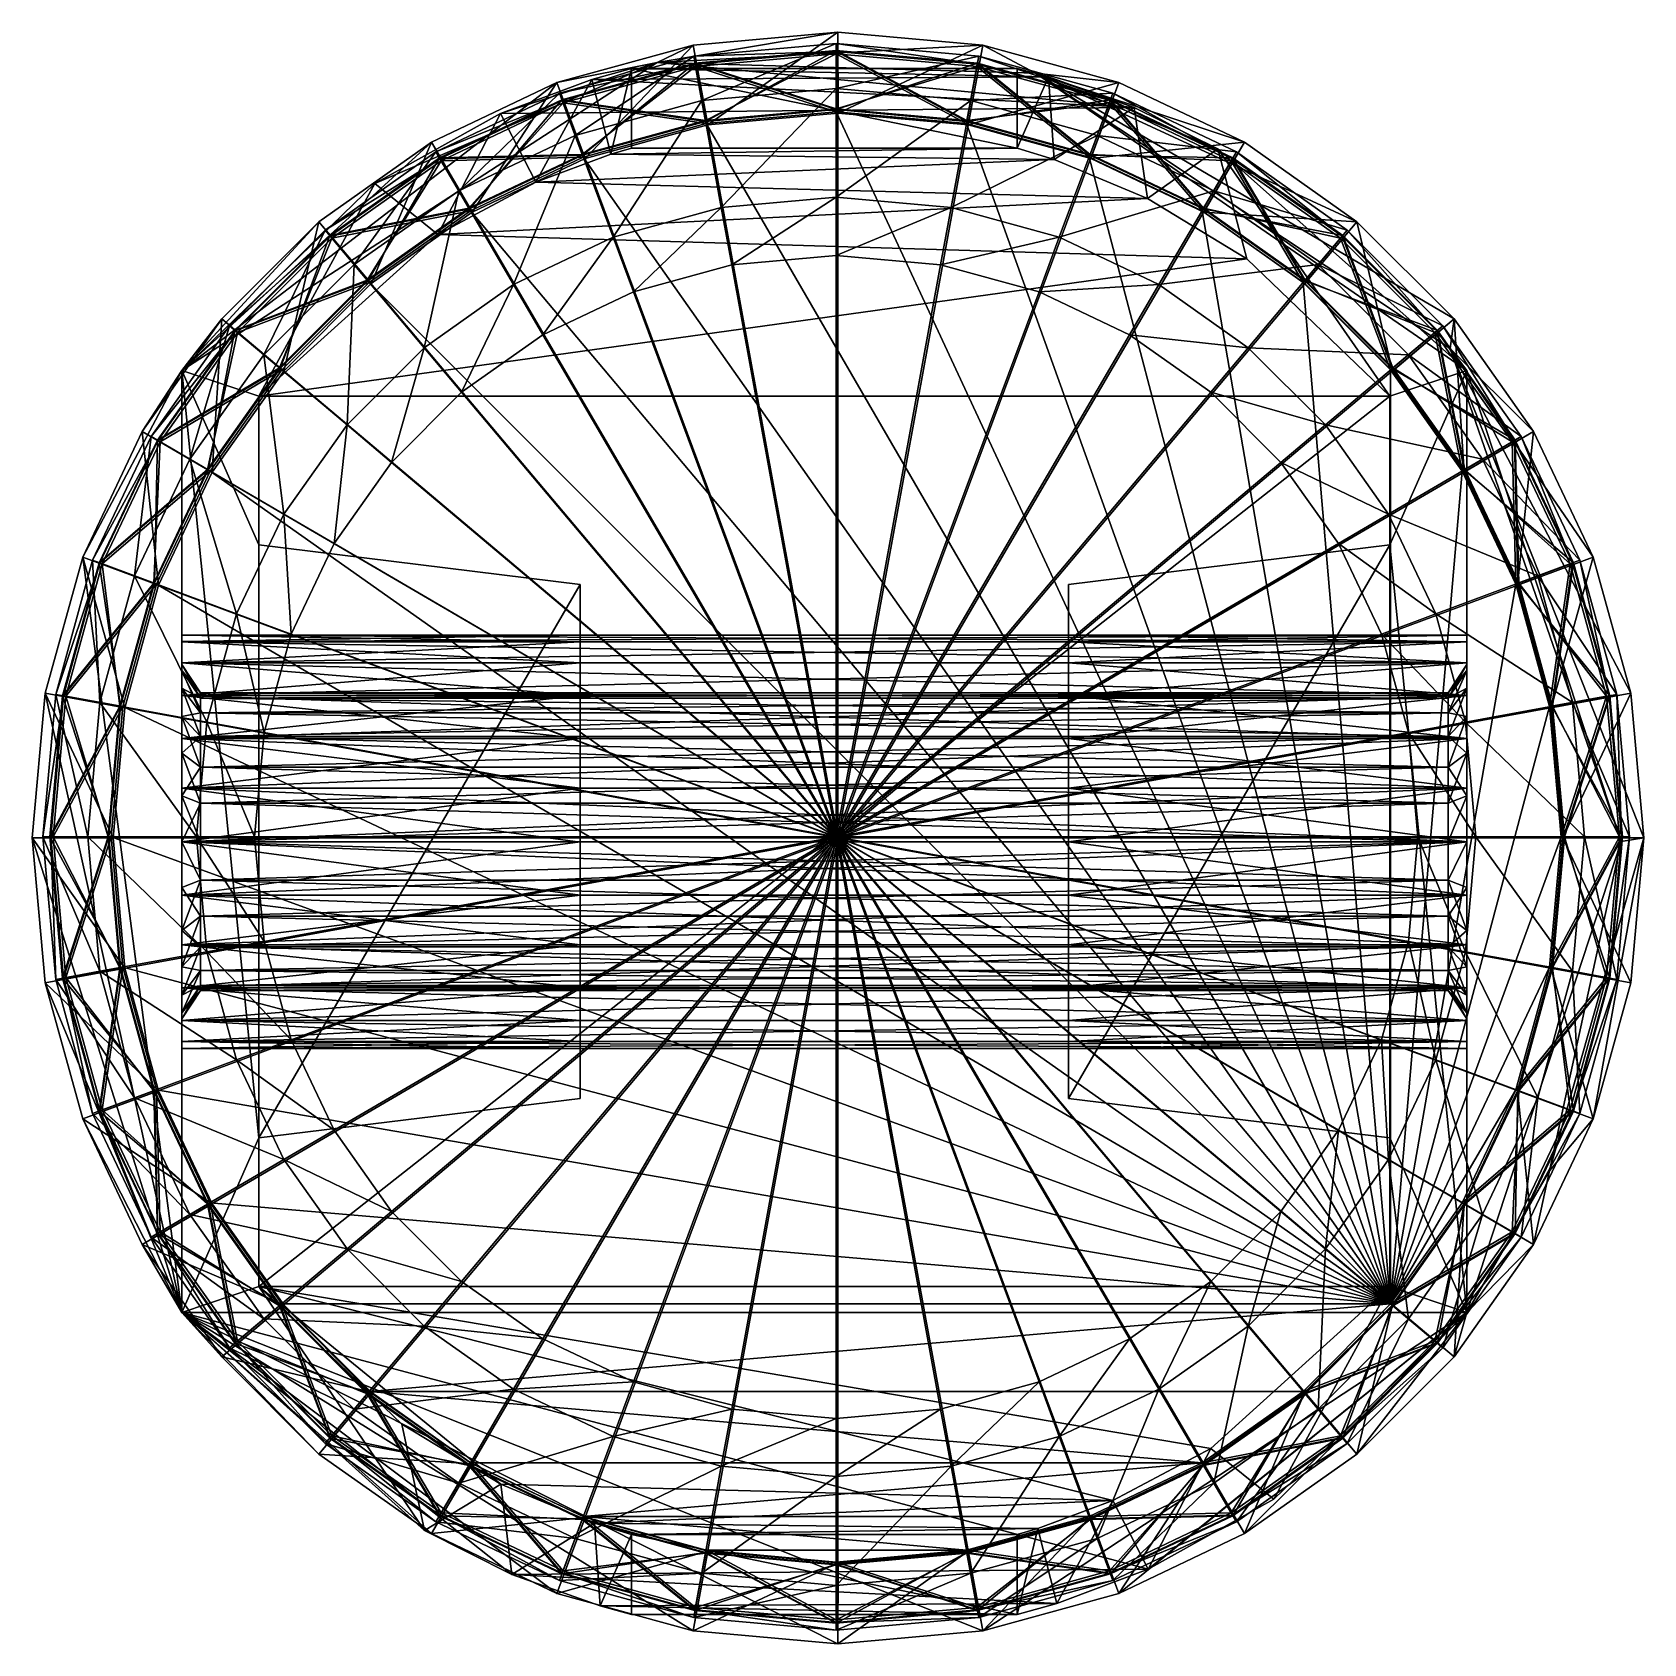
# Model space of a CAD drawing. Extents: x -0.62 to 0.63, y -0.62 to 0.63.
import ezdxf

# ---------------------------------------------------------------- set-up
doc = ezdxf.new("R2010")
doc.units = 0
doc.linetypes.add('SOLIDLINE', pattern=[0])
for name, color, linetype in [('VIFS118', 250, 'SOLIDLINE'), ('VIFS119', 250, 'SOLIDLINE'), ('VIFS120', 250, 'SOLIDLINE'), ('VIFS129', 251, 'SOLIDLINE'), ('VIFS130', 252, 'SOLIDLINE')]:
    doc.layers.add(name, color=color, linetype=linetype)

msp = doc.modelspace()

# ---------------------------------------------------------------- linework, layer by layer
at = {"layer": 'VIFS118', "color": 250}
for points in [[(0.0041, 0.6297, 0.421), (-0.1085, 0.6196, 0.421), (-0.1085, 0.6196, 0.4513)], [(0.0041, 0.6297, 0.421), (-0.1085, 0.6196, 0.4513), (0.0041, 0.6297, 0.4513)], [(0.0041, 0.6297, 0.421), (-0.0972, 0.5577, 0.421), (-0.1085, 0.6196, 0.421)], [(0.0041, 0.6297, 0.4513), (-0.1085, 0.6196, 0.4513), (-0.0972, 0.5577, 0.4513)], [(0.0041, 0.6297, 0.421), (0.0042, 0.5668, 0.421), (-0.0972, 0.5577, 0.421)], [(0.0041, 0.6297, 0.4513), (-0.0972, 0.5577, 0.4513), (0.0042, 0.5668, 0.4513)], [(0.1168, 0.6196, 0.421), (0.0041, 0.6297, 0.421), (0.0041, 0.6297, 0.4513)], [(0.1168, 0.6196, 0.421), (0.0041, 0.6297, 0.4513), (0.1168, 0.6196, 0.4513)], [(0.1168, 0.6196, 0.421), (0.0042, 0.5668, 0.421), (0.0041, 0.6297, 0.421)], [(0.1168, 0.6196, 0.4513), (0.0041, 0.6297, 0.4513), (0.0042, 0.5668, 0.4513)], [(-0.1085, 0.6196, 0.421), (-0.2146, 0.5905, 0.421), (-0.2146, 0.5905, 0.4513)], [(-0.1085, 0.6196, 0.421), (-0.2146, 0.5905, 0.4513), (-0.1085, 0.6196, 0.4513)], [(-0.1085, 0.6196, 0.421), (-0.1926, 0.5315, 0.421), (-0.2146, 0.5905, 0.421)], [(-0.1085, 0.6196, 0.4513), (-0.2146, 0.5905, 0.4513), (-0.1926, 0.5315, 0.4513)], [(-0.1085, 0.6196, 0.421), (-0.0972, 0.5577, 0.421), (-0.1926, 0.5315, 0.421)], [(-0.1085, 0.6196, 0.4513), (-0.1926, 0.5315, 0.4513), (-0.0972, 0.5577, 0.4513)], [(0.1168, 0.6196, 0.421), (0.1055, 0.5577, 0.421), (0.0042, 0.5668, 0.421)], [(0.1168, 0.6196, 0.4513), (0.0042, 0.5668, 0.4513), (0.1055, 0.5577, 0.4513)], [(0.2228, 0.5905, 0.421), (0.1055, 0.5577, 0.421), (0.1168, 0.6196, 0.421)], [(0.2228, 0.5905, 0.4513), (0.1168, 0.6196, 0.4513), (0.1055, 0.5577, 0.4513)], [(0.2228, 0.5905, 0.421), (0.1168, 0.6196, 0.421), (0.1168, 0.6196, 0.4513)], [(0.2228, 0.5905, 0.421), (0.1168, 0.6196, 0.4513), (0.2228, 0.5905, 0.4513)], [(-0.2146, 0.5905, 0.421), (-0.3123, 0.5441, 0.421), (-0.3123, 0.5441, 0.4513)], [(-0.2146, 0.5905, 0.421), (-0.3123, 0.5441, 0.4513), (-0.2146, 0.5905, 0.4513)], [(-0.2146, 0.5905, 0.421), (-0.2805, 0.4897, 0.421), (-0.3123, 0.5441, 0.421)], [(-0.2146, 0.5905, 0.4513), (-0.3123, 0.5441, 0.4513), (-0.2805, 0.4897, 0.4513)], [(-0.2146, 0.5905, 0.421), (-0.1926, 0.5315, 0.421), (-0.2805, 0.4897, 0.421)], [(-0.2146, 0.5905, 0.4513), (-0.2805, 0.4897, 0.4513), (-0.1926, 0.5315, 0.4513)], [(0.2228, 0.5905, 0.421), (0.2009, 0.5315, 0.421), (0.1055, 0.5577, 0.421)], [(0.2228, 0.5905, 0.4513), (0.1055, 0.5577, 0.4513), (0.2009, 0.5315, 0.4513)], [(0.3205, 0.5441, 0.421), (0.2009, 0.5315, 0.421), (0.2228, 0.5905, 0.421)], [(0.3205, 0.5441, 0.4513), (0.2228, 0.5905, 0.4513), (0.2009, 0.5315, 0.4513)], [(0.3205, 0.5441, 0.421), (0.2228, 0.5905, 0.421), (0.2228, 0.5905, 0.4513)], [(0.3205, 0.5441, 0.421), (0.2228, 0.5905, 0.4513), (0.3205, 0.5441, 0.4513)], [(-0.0972, 0.5577, 0.421), (0.0042, 0.5668, 0.421), (0.0042, 0.5668, 0.4513)], [(-0.0972, 0.5577, 0.421), (0.0042, 0.5668, 0.4513), (-0.0972, 0.5577, 0.4513)], [(0.0042, 0.5668, 0.421), (0.1055, 0.5577, 0.421), (0.1055, 0.5577, 0.4513)], [(0.0042, 0.5668, 0.421), (0.1055, 0.5577, 0.4513), (0.0042, 0.5668, 0.4513)], [(-0.1926, 0.5315, 0.421), (-0.0972, 0.5577, 0.421), (-0.0972, 0.5577, 0.4513)], [(-0.1926, 0.5315, 0.421), (-0.0972, 0.5577, 0.4513), (-0.1926, 0.5315, 0.4513)], [(0.1055, 0.5577, 0.421), (0.2009, 0.5315, 0.421), (0.2009, 0.5315, 0.4513)], [(0.1055, 0.5577, 0.421), (0.2009, 0.5315, 0.4513), (0.1055, 0.5577, 0.4513)], [(-0.3123, 0.5441, 0.421), (-0.3998, 0.4822, 0.421), (-0.3998, 0.4822, 0.4513)], [(-0.3123, 0.5441, 0.421), (-0.3998, 0.4822, 0.4513), (-0.3123, 0.5441, 0.4513)], [(-0.3123, 0.5441, 0.421), (-0.3592, 0.4341, 0.421), (-0.3998, 0.4822, 0.421)], [(-0.3123, 0.5441, 0.4513), (-0.3998, 0.4822, 0.4513), (-0.3592, 0.4341, 0.4513)], [(-0.3123, 0.5441, 0.421), (-0.2805, 0.4897, 0.421), (-0.3592, 0.4341, 0.421)], [(-0.3123, 0.5441, 0.4513), (-0.3592, 0.4341, 0.4513), (-0.2805, 0.4897, 0.4513)], [(0.3205, 0.5441, 0.421), (0.2888, 0.4897, 0.421), (0.2009, 0.5315, 0.421)], [(0.3205, 0.5441, 0.4513), (0.2009, 0.5315, 0.4513), (0.2888, 0.4897, 0.4513)], [(0.408, 0.4822, 0.421), (0.2888, 0.4897, 0.421), (0.3205, 0.5441, 0.421)], [(0.408, 0.4822, 0.4513), (0.3205, 0.5441, 0.4513), (0.2888, 0.4897, 0.4513)], [(0.408, 0.4822, 0.421), (0.3205, 0.5441, 0.421), (0.3205, 0.5441, 0.4513)], [(0.408, 0.4822, 0.421), (0.3205, 0.5441, 0.4513), (0.408, 0.4822, 0.4513)], [(-0.2805, 0.4897, 0.421), (-0.1926, 0.5315, 0.421), (-0.1926, 0.5315, 0.4513)], [(-0.2805, 0.4897, 0.421), (-0.1926, 0.5315, 0.4513), (-0.2805, 0.4897, 0.4513)], [(0.2009, 0.5315, 0.421), (0.2888, 0.4897, 0.421), (0.2888, 0.4897, 0.4513)], [(0.2009, 0.5315, 0.421), (0.2888, 0.4897, 0.4513), (0.2009, 0.5315, 0.4513)], [(-0.3592, 0.4341, 0.421), (-0.2805, 0.4897, 0.421), (-0.2805, 0.4897, 0.4513)], [(-0.3592, 0.4341, 0.421), (-0.2805, 0.4897, 0.4513), (-0.3592, 0.4341, 0.4513)], [(0.2888, 0.4897, 0.421), (0.3675, 0.4341, 0.421), (0.3675, 0.4341, 0.4513)], [(0.2888, 0.4897, 0.421), (0.3675, 0.4341, 0.4513), (0.2888, 0.4897, 0.4513)], [(0.408, 0.4822, 0.421), (0.3675, 0.4341, 0.421), (0.2888, 0.4897, 0.421)], [(0.408, 0.4822, 0.4513), (0.2888, 0.4897, 0.4513), (0.3675, 0.4341, 0.4513)], [(-0.3998, 0.4822, 0.421), (-0.4754, 0.4066, 0.421), (-0.4754, 0.4066, 0.4513)], [(-0.3998, 0.4822, 0.421), (-0.4754, 0.4066, 0.4513), (-0.3998, 0.4822, 0.4513)], [(-0.3998, 0.4822, 0.421), (-0.4272, 0.366, 0.421), (-0.4754, 0.4066, 0.421)], [(-0.3998, 0.4822, 0.4513), (-0.4754, 0.4066, 0.4513), (-0.4272, 0.366, 0.4513)], [(-0.3998, 0.4822, 0.421), (-0.3592, 0.4341, 0.421), (-0.4272, 0.366, 0.421)], [(-0.3998, 0.4822, 0.4513), (-0.4272, 0.366, 0.4513), (-0.3592, 0.4341, 0.4513)], [(0.3675, 0.4341, 0.421), (0.408, 0.4822, 0.421), (0.4356, 0.366, 0.421)], [(0.3675, 0.4341, 0.4513), (0.4356, 0.366, 0.4513), (0.408, 0.4822, 0.4513)], [(0.4836, 0.4066, 0.421), (0.408, 0.4822, 0.421), (0.408, 0.4822, 0.4513)], [(0.4836, 0.4066, 0.421), (0.408, 0.4822, 0.4513), (0.4836, 0.4066, 0.4513)], [(0.4356, 0.366, 0.421), (0.408, 0.4822, 0.421), (0.4836, 0.4066, 0.421)], [(0.4356, 0.366, 0.4513), (0.4836, 0.4066, 0.4513), (0.408, 0.4822, 0.4513)], [(-0.4272, 0.366, 0.421), (-0.3592, 0.4341, 0.421), (-0.3592, 0.4341, 0.4513)], [(-0.4272, 0.366, 0.421), (-0.3592, 0.4341, 0.4513), (-0.4272, 0.366, 0.4513)], [(0.3675, 0.4341, 0.421), (0.4356, 0.366, 0.421), (0.4356, 0.366, 0.4513)], [(0.3675, 0.4341, 0.421), (0.4356, 0.366, 0.4513), (0.3675, 0.4341, 0.4513)], [(-0.4754, 0.4066, 0.421), (-0.5373, 0.319, 0.421), (-0.5373, 0.319, 0.4513)], [(-0.4754, 0.4066, 0.421), (-0.5373, 0.319, 0.4513), (-0.4754, 0.4066, 0.4513)], [(-0.4754, 0.4066, 0.421), (-0.4829, 0.2873, 0.421), (-0.5373, 0.319, 0.421)], [(-0.4754, 0.4066, 0.4513), (-0.5373, 0.319, 0.4513), (-0.4829, 0.2873, 0.4513)], [(-0.4754, 0.4066, 0.421), (-0.4272, 0.366, 0.421), (-0.4829, 0.2873, 0.421)], [(-0.4754, 0.4066, 0.4513), (-0.4829, 0.2873, 0.4513), (-0.4272, 0.366, 0.4513)], [(0.4356, 0.366, 0.421), (0.4836, 0.4066, 0.421), (0.4913, 0.2873, 0.421)], [(0.4356, 0.366, 0.4513), (0.4913, 0.2873, 0.4513), (0.4836, 0.4066, 0.4513)], [(0.5455, 0.319, 0.421), (0.4836, 0.4066, 0.421), (0.4836, 0.4066, 0.4513)], [(0.5455, 0.319, 0.421), (0.4836, 0.4066, 0.4513), (0.5455, 0.319, 0.4513)], [(0.4913, 0.2873, 0.421), (0.4836, 0.4066, 0.421), (0.5455, 0.319, 0.421)], [(0.4913, 0.2873, 0.4513), (0.5455, 0.319, 0.4513), (0.4836, 0.4066, 0.4513)], [(-0.4829, 0.2873, 0.421), (-0.4272, 0.366, 0.421), (-0.4272, 0.366, 0.4513)], [(-0.4829, 0.2873, 0.421), (-0.4272, 0.366, 0.4513), (-0.4829, 0.2873, 0.4513)], [(0.4356, 0.366, 0.421), (0.4913, 0.2873, 0.421), (0.4913, 0.2873, 0.4513)], [(0.4356, 0.366, 0.421), (0.4913, 0.2873, 0.4513), (0.4356, 0.366, 0.4513)], [(-0.5373, 0.319, 0.421), (-0.5837, 0.2213, 0.421), (-0.5837, 0.2213, 0.4513)], [(-0.5373, 0.319, 0.421), (-0.5837, 0.2213, 0.4513), (-0.5373, 0.319, 0.4513)], [(-0.5373, 0.319, 0.421), (-0.5247, 0.1994, 0.421), (-0.5837, 0.2213, 0.421)], [(-0.5373, 0.319, 0.4513), (-0.5837, 0.2213, 0.4513), (-0.5247, 0.1994, 0.4513)], [(-0.5373, 0.319, 0.421), (-0.4829, 0.2873, 0.421), (-0.5247, 0.1994, 0.421)], [(-0.5373, 0.319, 0.4513), (-0.5247, 0.1994, 0.4513), (-0.4829, 0.2873, 0.4513)], [(0.4913, 0.2873, 0.421), (0.5455, 0.319, 0.421), (0.533, 0.1994, 0.421)], [(0.4913, 0.2873, 0.4513), (0.533, 0.1994, 0.4513), (0.5455, 0.319, 0.4513)], [(0.533, 0.1994, 0.421), (0.5455, 0.319, 0.421), (0.5919, 0.2213, 0.421)], [(0.533, 0.1994, 0.4513), (0.5919, 0.2213, 0.4513), (0.5455, 0.319, 0.4513)], [(0.5919, 0.2213, 0.421), (0.5455, 0.319, 0.421), (0.5455, 0.319, 0.4513)], [(0.5919, 0.2213, 0.421), (0.5455, 0.319, 0.4513), (0.5919, 0.2213, 0.4513)], [(-0.5247, 0.1994, 0.421), (-0.4829, 0.2873, 0.421), (-0.4829, 0.2873, 0.4513)], [(-0.5247, 0.1994, 0.421), (-0.4829, 0.2873, 0.4513), (-0.5247, 0.1994, 0.4513)], [(0.4913, 0.2873, 0.421), (0.533, 0.1994, 0.421), (0.533, 0.1994, 0.4513)], [(0.4913, 0.2873, 0.421), (0.533, 0.1994, 0.4513), (0.4913, 0.2873, 0.4513)], [(-0.5837, 0.2213, 0.421), (-0.6129, 0.1153, 0.421), (-0.6129, 0.1153, 0.4513)], [(-0.5837, 0.2213, 0.421), (-0.6129, 0.1153, 0.4513), (-0.5837, 0.2213, 0.4513)], [(-0.5837, 0.2213, 0.421), (-0.5509, 0.104, 0.421), (-0.6129, 0.1153, 0.421)], [(-0.5837, 0.2213, 0.4513), (-0.6129, 0.1153, 0.4513), (-0.5509, 0.104, 0.4513)], [(-0.5837, 0.2213, 0.421), (-0.5247, 0.1994, 0.421), (-0.5509, 0.104, 0.421)], [(-0.5837, 0.2213, 0.4513), (-0.5509, 0.104, 0.4513), (-0.5247, 0.1994, 0.4513)], [(0.533, 0.1994, 0.421), (0.5919, 0.2213, 0.421), (0.5592, 0.104, 0.421)], [(0.533, 0.1994, 0.4513), (0.5592, 0.104, 0.4513), (0.5919, 0.2213, 0.4513)], [(0.5592, 0.104, 0.421), (0.5919, 0.2213, 0.421), (0.6211, 0.1153, 0.421)], [(0.5592, 0.104, 0.4513), (0.6211, 0.1153, 0.4513), (0.5919, 0.2213, 0.4513)], [(0.6211, 0.1153, 0.421), (0.5919, 0.2213, 0.421), (0.5919, 0.2213, 0.4513)], [(0.6211, 0.1153, 0.421), (0.5919, 0.2213, 0.4513), (0.6211, 0.1153, 0.4513)], [(-0.5509, 0.104, 0.421), (-0.5247, 0.1994, 0.421), (-0.5247, 0.1994, 0.4513)], [(-0.5509, 0.104, 0.421), (-0.5247, 0.1994, 0.4513), (-0.5509, 0.104, 0.4513)], [(0.533, 0.1994, 0.421), (0.5592, 0.104, 0.421), (0.5592, 0.104, 0.4513)], [(0.533, 0.1994, 0.421), (0.5592, 0.104, 0.4513), (0.533, 0.1994, 0.4513)], [(-0.6129, 0.1153, 0.421), (-0.623, 0.0027, 0.421), (-0.623, 0.0027, 0.4513)], [(-0.6129, 0.1153, 0.421), (-0.623, 0.0027, 0.4513), (-0.6129, 0.1153, 0.4513)], [(-0.6129, 0.1153, 0.421), (-0.56, 0.0027, 0.421), (-0.623, 0.0027, 0.421)], [(-0.6129, 0.1153, 0.4513), (-0.623, 0.0027, 0.4513), (-0.56, 0.0027, 0.4513)], [(-0.6129, 0.1153, 0.421), (-0.5509, 0.104, 0.421), (-0.56, 0.0027, 0.421)], [(-0.6129, 0.1153, 0.4513), (-0.56, 0.0027, 0.4513), (-0.5509, 0.104, 0.4513)], [(0.5592, 0.104, 0.421), (0.6211, 0.1153, 0.421), (0.5683, 0.0027, 0.421)], [(0.5592, 0.104, 0.4513), (0.5683, 0.0027, 0.4513), (0.6211, 0.1153, 0.4513)], [(0.5683, 0.0027, 0.421), (0.6211, 0.1153, 0.421), (0.6312, 0.0027, 0.421)], [(0.5683, 0.0027, 0.4513), (0.6312, 0.0027, 0.4513), (0.6211, 0.1153, 0.4513)], [(0.6312, 0.0027, 0.421), (0.6211, 0.1153, 0.421), (0.6211, 0.1153, 0.4513)], [(0.6312, 0.0027, 0.421), (0.6211, 0.1153, 0.4513), (0.6312, 0.0027, 0.4513)], [(-0.56, 0.0027, 0.421), (-0.5509, 0.104, 0.421), (-0.5509, 0.104, 0.4513)], [(-0.56, 0.0027, 0.421), (-0.5509, 0.104, 0.4513), (-0.56, 0.0027, 0.4513)], [(0.5592, 0.104, 0.421), (0.5683, 0.0027, 0.421), (0.5683, 0.0027, 0.4513)], [(0.5592, 0.104, 0.421), (0.5683, 0.0027, 0.4513), (0.5592, 0.104, 0.4513)], [(-0.623, 0.0027, 0.421), (-0.6129, -0.11, 0.421), (-0.6129, -0.11, 0.4513)], [(-0.623, 0.0027, 0.421), (-0.6129, -0.11, 0.4513), (-0.623, 0.0027, 0.4513)], [(-0.623, 0.0027, 0.421), (-0.5509, -0.0987, 0.421), (-0.6129, -0.11, 0.421)], [(-0.623, 0.0027, 0.421), (-0.56, 0.0027, 0.421), (-0.5509, -0.0987, 0.421)], [(-0.623, 0.0027, 0.4513), (-0.6129, -0.11, 0.4513), (-0.5509, -0.0987, 0.4513)], [(-0.623, 0.0027, 0.4513), (-0.5509, -0.0987, 0.4513), (-0.56, 0.0027, 0.4513)], [(-0.5509, -0.0987, 0.421), (-0.56, 0.0027, 0.421), (-0.56, 0.0027, 0.4513)], [(-0.5509, -0.0987, 0.421), (-0.56, 0.0027, 0.4513), (-0.5509, -0.0987, 0.4513)], [(0.5683, 0.0027, 0.421), (0.5592, -0.0987, 0.421), (0.5592, -0.0987, 0.4513)], [(0.5683, 0.0027, 0.421), (0.5592, -0.0987, 0.4513), (0.5683, 0.0027, 0.4513)], [(0.6211, -0.11, 0.421), (0.5592, -0.0987, 0.421), (0.5683, 0.0027, 0.421)], [(0.6211, -0.11, 0.4513), (0.5683, 0.0027, 0.4513), (0.5592, -0.0987, 0.4513)], [(0.6211, -0.11, 0.421), (0.5683, 0.0027, 0.421), (0.6312, 0.0027, 0.421)], [(0.6211, -0.11, 0.4513), (0.6312, 0.0027, 0.4513), (0.5683, 0.0027, 0.4513)], [(0.6211, -0.11, 0.421), (0.6312, 0.0027, 0.421), (0.6312, 0.0027, 0.4513)], [(0.6211, -0.11, 0.421), (0.6312, 0.0027, 0.4513), (0.6211, -0.11, 0.4513)], [(-0.6129, -0.11, 0.421), (-0.5509, -0.0987, 0.421), (-0.5247, -0.1941, 0.421)], [(-0.6129, -0.11, 0.4513), (-0.5247, -0.1941, 0.4513), (-0.5509, -0.0987, 0.4513)], [(-0.5247, -0.1941, 0.421), (-0.5509, -0.0987, 0.421), (-0.5509, -0.0987, 0.4513)], [(-0.5247, -0.1941, 0.421), (-0.5509, -0.0987, 0.4513), (-0.5247, -0.1941, 0.4513)], [(0.5592, -0.0987, 0.421), (0.533, -0.1941, 0.421), (0.533, -0.1941, 0.4513)], [(0.5592, -0.0987, 0.421), (0.533, -0.1941, 0.4513), (0.5592, -0.0987, 0.4513)], [(0.5919, -0.216, 0.421), (0.533, -0.1941, 0.421), (0.5592, -0.0987, 0.421)], [(0.5919, -0.216, 0.4513), (0.5592, -0.0987, 0.4513), (0.533, -0.1941, 0.4513)], [(0.5919, -0.216, 0.421), (0.5592, -0.0987, 0.421), (0.6211, -0.11, 0.421)], [(0.5919, -0.216, 0.4513), (0.6211, -0.11, 0.4513), (0.5592, -0.0987, 0.4513)], [(-0.6129, -0.11, 0.421), (-0.5837, -0.216, 0.421), (-0.5837, -0.216, 0.4513)], [(-0.6129, -0.11, 0.421), (-0.5837, -0.216, 0.4513), (-0.6129, -0.11, 0.4513)], [(-0.6129, -0.11, 0.421), (-0.5247, -0.1941, 0.421), (-0.5837, -0.216, 0.421)], [(-0.6129, -0.11, 0.4513), (-0.5837, -0.216, 0.4513), (-0.5247, -0.1941, 0.4513)], [(0.5919, -0.216, 0.421), (0.6211, -0.11, 0.421), (0.6211, -0.11, 0.4513)], [(0.5919, -0.216, 0.421), (0.6211, -0.11, 0.4513), (0.5919, -0.216, 0.4513)], [(-0.5837, -0.216, 0.421), (-0.5247, -0.1941, 0.421), (-0.4829, -0.282, 0.421)], [(-0.5837, -0.216, 0.4513), (-0.4829, -0.282, 0.4513), (-0.5247, -0.1941, 0.4513)], [(-0.4829, -0.282, 0.421), (-0.5247, -0.1941, 0.421), (-0.5247, -0.1941, 0.4513)], [(-0.4829, -0.282, 0.421), (-0.5247, -0.1941, 0.4513), (-0.4829, -0.282, 0.4513)], [(0.533, -0.1941, 0.421), (0.4913, -0.282, 0.421), (0.4913, -0.282, 0.4513)], [(0.533, -0.1941, 0.421), (0.4913, -0.282, 0.4513), (0.533, -0.1941, 0.4513)], [(0.5455, -0.3137, 0.421), (0.4913, -0.282, 0.421), (0.533, -0.1941, 0.421)], [(0.5455, -0.3137, 0.4513), (0.533, -0.1941, 0.4513), (0.4913, -0.282, 0.4513)], [(0.5455, -0.3137, 0.421), (0.533, -0.1941, 0.421), (0.5919, -0.216, 0.421)], [(0.5455, -0.3137, 0.4513), (0.5919, -0.216, 0.4513), (0.533, -0.1941, 0.4513)], [(-0.5837, -0.216, 0.421), (-0.5373, -0.3137, 0.421), (-0.5373, -0.3137, 0.4513)], [(-0.5837, -0.216, 0.421), (-0.5373, -0.3137, 0.4513), (-0.5837, -0.216, 0.4513)], [(-0.5837, -0.216, 0.421), (-0.4829, -0.282, 0.421), (-0.5373, -0.3137, 0.421)], [(-0.5837, -0.216, 0.4513), (-0.5373, -0.3137, 0.4513), (-0.4829, -0.282, 0.4513)], [(0.5455, -0.3137, 0.421), (0.5919, -0.216, 0.421), (0.5919, -0.216, 0.4513)], [(0.5455, -0.3137, 0.421), (0.5919, -0.216, 0.4513), (0.5455, -0.3137, 0.4513)], [(-0.5373, -0.3137, 0.421), (-0.4829, -0.282, 0.421), (-0.4272, -0.3607, 0.421)], [(-0.5373, -0.3137, 0.4513), (-0.4272, -0.3607, 0.4513), (-0.4829, -0.282, 0.4513)], [(-0.4272, -0.3607, 0.421), (-0.4829, -0.282, 0.421), (-0.4829, -0.282, 0.4513)], [(-0.4272, -0.3607, 0.421), (-0.4829, -0.282, 0.4513), (-0.4272, -0.3607, 0.4513)], [(0.4913, -0.282, 0.421), (0.4356, -0.3607, 0.421), (0.4356, -0.3607, 0.4513)], [(0.4913, -0.282, 0.421), (0.4356, -0.3607, 0.4513), (0.4913, -0.282, 0.4513)], [(0.4836, -0.4012, 0.421), (0.4356, -0.3607, 0.421), (0.4913, -0.282, 0.421)], [(0.4836, -0.4012, 0.4513), (0.4913, -0.282, 0.4513), (0.4356, -0.3607, 0.4513)], [(0.4836, -0.4012, 0.421), (0.4913, -0.282, 0.421), (0.5455, -0.3137, 0.421)], [(0.4836, -0.4012, 0.4513), (0.5455, -0.3137, 0.4513), (0.4913, -0.282, 0.4513)], [(-0.5373, -0.3137, 0.421), (-0.4754, -0.4012, 0.421), (-0.4754, -0.4012, 0.4513)], [(-0.5373, -0.3137, 0.421), (-0.4754, -0.4012, 0.4513), (-0.5373, -0.3137, 0.4513)], [(-0.5373, -0.3137, 0.421), (-0.4272, -0.3607, 0.421), (-0.4754, -0.4012, 0.421)], [(-0.5373, -0.3137, 0.4513), (-0.4754, -0.4012, 0.4513), (-0.4272, -0.3607, 0.4513)], [(0.4836, -0.4012, 0.421), (0.5455, -0.3137, 0.421), (0.5455, -0.3137, 0.4513)], [(0.4836, -0.4012, 0.421), (0.5455, -0.3137, 0.4513), (0.4836, -0.4012, 0.4513)], [(-0.4754, -0.4012, 0.421), (-0.4272, -0.3607, 0.421), (-0.3592, -0.4287, 0.421)], [(-0.4754, -0.4012, 0.4513), (-0.3592, -0.4287, 0.4513), (-0.4272, -0.3607, 0.4513)], [(-0.3592, -0.4287, 0.421), (-0.4272, -0.3607, 0.421), (-0.4272, -0.3607, 0.4513)], [(-0.3592, -0.4287, 0.421), (-0.4272, -0.3607, 0.4513), (-0.3592, -0.4287, 0.4513)], [(0.4356, -0.3607, 0.421), (0.3675, -0.4287, 0.421), (0.3675, -0.4287, 0.4513)], [(0.4356, -0.3607, 0.421), (0.3675, -0.4287, 0.4513), (0.4356, -0.3607, 0.4513)], [(0.408, -0.4768, 0.421), (0.3675, -0.4287, 0.421), (0.4356, -0.3607, 0.421)], [(0.408, -0.4768, 0.4513), (0.4356, -0.3607, 0.4513), (0.3675, -0.4287, 0.4513)], [(0.408, -0.4768, 0.421), (0.4356, -0.3607, 0.421), (0.4836, -0.4012, 0.421)], [(0.408, -0.4768, 0.4513), (0.4836, -0.4012, 0.4513), (0.4356, -0.3607, 0.4513)], [(-0.4754, -0.4012, 0.421), (-0.3998, -0.4768, 0.421), (-0.3998, -0.4768, 0.4513)], [(-0.4754, -0.4012, 0.421), (-0.3998, -0.4768, 0.4513), (-0.4754, -0.4012, 0.4513)], [(-0.4754, -0.4012, 0.421), (-0.3592, -0.4287, 0.421), (-0.3998, -0.4768, 0.421)], [(-0.4754, -0.4012, 0.4513), (-0.3998, -0.4768, 0.4513), (-0.3592, -0.4287, 0.4513)], [(0.408, -0.4768, 0.421), (0.4836, -0.4012, 0.421), (0.4836, -0.4012, 0.4513)], [(0.408, -0.4768, 0.421), (0.4836, -0.4012, 0.4513), (0.408, -0.4768, 0.4513)], [(-0.3998, -0.4768, 0.421), (-0.3592, -0.4287, 0.421), (-0.2805, -0.4844, 0.421)], [(-0.3998, -0.4768, 0.4513), (-0.2805, -0.4844, 0.4513), (-0.3592, -0.4287, 0.4513)], [(-0.2805, -0.4844, 0.421), (-0.3592, -0.4287, 0.421), (-0.3592, -0.4287, 0.4513)], [(-0.2805, -0.4844, 0.421), (-0.3592, -0.4287, 0.4513), (-0.2805, -0.4844, 0.4513)], [(0.3675, -0.4287, 0.421), (0.2888, -0.4844, 0.421), (0.2888, -0.4844, 0.4513)], [(0.3675, -0.4287, 0.421), (0.2888, -0.4844, 0.4513), (0.3675, -0.4287, 0.4513)], [(0.3205, -0.5387, 0.421), (0.2888, -0.4844, 0.421), (0.3675, -0.4287, 0.421)], [(0.3205, -0.5387, 0.4513), (0.3675, -0.4287, 0.4513), (0.2888, -0.4844, 0.4513)], [(0.3205, -0.5387, 0.421), (0.3675, -0.4287, 0.421), (0.408, -0.4768, 0.421)], [(0.3205, -0.5387, 0.4513), (0.408, -0.4768, 0.4513), (0.3675, -0.4287, 0.4513)], [(-0.3998, -0.4768, 0.421), (-0.3123, -0.5387, 0.421), (-0.3123, -0.5387, 0.4513)], [(-0.3998, -0.4768, 0.421), (-0.3123, -0.5387, 0.4513), (-0.3998, -0.4768, 0.4513)], [(-0.3998, -0.4768, 0.421), (-0.2805, -0.4844, 0.421), (-0.3123, -0.5387, 0.421)], [(-0.3998, -0.4768, 0.4513), (-0.3123, -0.5387, 0.4513), (-0.2805, -0.4844, 0.4513)], [(-0.3123, -0.5387, 0.421), (-0.2805, -0.4844, 0.421), (-0.1926, -0.5262, 0.421)], [(-0.3123, -0.5387, 0.4513), (-0.1926, -0.5262, 0.4513), (-0.2805, -0.4844, 0.4513)], [(-0.1926, -0.5262, 0.421), (-0.2805, -0.4844, 0.421), (-0.2805, -0.4844, 0.4513)], [(-0.1926, -0.5262, 0.421), (-0.2805, -0.4844, 0.4513), (-0.1926, -0.5262, 0.4513)], [(0.2888, -0.4844, 0.421), (0.2009, -0.5262, 0.421), (0.2009, -0.5262, 0.4513)], [(0.2888, -0.4844, 0.421), (0.2009, -0.5262, 0.4513), (0.2888, -0.4844, 0.4513)], [(0.2228, -0.5852, 0.421), (0.2009, -0.5262, 0.421), (0.2888, -0.4844, 0.421)], [(0.2228, -0.5852, 0.4513), (0.2888, -0.4844, 0.4513), (0.2009, -0.5262, 0.4513)], [(0.2228, -0.5852, 0.421), (0.2888, -0.4844, 0.421), (0.3205, -0.5387, 0.421)], [(0.2228, -0.5852, 0.4513), (0.3205, -0.5387, 0.4513), (0.2888, -0.4844, 0.4513)], [(0.3205, -0.5387, 0.421), (0.408, -0.4768, 0.421), (0.408, -0.4768, 0.4513)], [(0.3205, -0.5387, 0.421), (0.408, -0.4768, 0.4513), (0.3205, -0.5387, 0.4513)], [(-0.3123, -0.5387, 0.421), (-0.1926, -0.5262, 0.421), (-0.2146, -0.5852, 0.421)], [(-0.3123, -0.5387, 0.4513), (-0.2146, -0.5852, 0.4513), (-0.1926, -0.5262, 0.4513)], [(-0.2146, -0.5852, 0.421), (-0.1926, -0.5262, 0.421), (-0.0972, -0.5524, 0.421)], [(-0.2146, -0.5852, 0.4513), (-0.0972, -0.5524, 0.4513), (-0.1926, -0.5262, 0.4513)], [(-0.0972, -0.5524, 0.421), (-0.1926, -0.5262, 0.421), (-0.1926, -0.5262, 0.4513)], [(-0.0972, -0.5524, 0.421), (-0.1926, -0.5262, 0.4513), (-0.0972, -0.5524, 0.4513)], [(0.2009, -0.5262, 0.421), (0.1055, -0.5524, 0.421), (0.1055, -0.5524, 0.4513)], [(0.2009, -0.5262, 0.421), (0.1055, -0.5524, 0.4513), (0.2009, -0.5262, 0.4513)], [(0.1168, -0.6143, 0.421), (0.1055, -0.5524, 0.421), (0.2009, -0.5262, 0.421)], [(0.1168, -0.6143, 0.4513), (0.2009, -0.5262, 0.4513), (0.1055, -0.5524, 0.4513)], [(0.1168, -0.6143, 0.421), (0.2009, -0.5262, 0.421), (0.2228, -0.5852, 0.421)], [(0.1168, -0.6143, 0.4513), (0.2228, -0.5852, 0.4513), (0.2009, -0.5262, 0.4513)], [(-0.3123, -0.5387, 0.421), (-0.2146, -0.5852, 0.421), (-0.2146, -0.5852, 0.4513)], [(-0.3123, -0.5387, 0.421), (-0.2146, -0.5852, 0.4513), (-0.3123, -0.5387, 0.4513)], [(0.2228, -0.5852, 0.421), (0.3205, -0.5387, 0.421), (0.3205, -0.5387, 0.4513)], [(0.2228, -0.5852, 0.421), (0.3205, -0.5387, 0.4513), (0.2228, -0.5852, 0.4513)], [(-0.2146, -0.5852, 0.421), (-0.0972, -0.5524, 0.421), (-0.1085, -0.6143, 0.421)], [(-0.2146, -0.5852, 0.4513), (-0.1085, -0.6143, 0.4513), (-0.0972, -0.5524, 0.4513)], [(-0.1085, -0.6143, 0.421), (-0.0972, -0.5524, 0.421), (0.0042, -0.5615, 0.421)], [(-0.1085, -0.6143, 0.4513), (0.0042, -0.5615, 0.4513), (-0.0972, -0.5524, 0.4513)], [(-0.1085, -0.6143, 0.421), (0.0042, -0.5615, 0.421), (0.0041, -0.6244, 0.421)], [(-0.1085, -0.6143, 0.4513), (0.0041, -0.6244, 0.4513), (0.0042, -0.5615, 0.4513)], [(0.0042, -0.5615, 0.421), (-0.0972, -0.5524, 0.421), (-0.0972, -0.5524, 0.4513)], [(0.0042, -0.5615, 0.421), (-0.0972, -0.5524, 0.4513), (0.0042, -0.5615, 0.4513)], [(0.0041, -0.6244, 0.421), (0.1055, -0.5524, 0.421), (0.1168, -0.6143, 0.421)], [(0.0041, -0.6244, 0.421), (0.0042, -0.5615, 0.421), (0.1055, -0.5524, 0.421)], [(0.0041, -0.6244, 0.4513), (0.1168, -0.6143, 0.4513), (0.1055, -0.5524, 0.4513)], [(0.0041, -0.6244, 0.4513), (0.1055, -0.5524, 0.4513), (0.0042, -0.5615, 0.4513)], [(0.1055, -0.5524, 0.421), (0.0042, -0.5615, 0.421), (0.0042, -0.5615, 0.4513)], [(0.1055, -0.5524, 0.421), (0.0042, -0.5615, 0.4513), (0.1055, -0.5524, 0.4513)], [(-0.2146, -0.5852, 0.421), (-0.1085, -0.6143, 0.421), (-0.1085, -0.6143, 0.4513)], [(-0.2146, -0.5852, 0.421), (-0.1085, -0.6143, 0.4513), (-0.2146, -0.5852, 0.4513)], [(0.1168, -0.6143, 0.421), (0.2228, -0.5852, 0.421), (0.2228, -0.5852, 0.4513)], [(0.1168, -0.6143, 0.421), (0.2228, -0.5852, 0.4513), (0.1168, -0.6143, 0.4513)], [(-0.1085, -0.6143, 0.421), (0.0041, -0.6244, 0.421), (0.0041, -0.6244, 0.4513)], [(-0.1085, -0.6143, 0.421), (0.0041, -0.6244, 0.4513), (-0.1085, -0.6143, 0.4513)], [(0.0041, -0.6244, 0.421), (0.1168, -0.6143, 0.421), (0.1168, -0.6143, 0.4513)], [(0.0041, -0.6244, 0.421), (0.1168, -0.6143, 0.4513), (0.0041, -0.6244, 0.4513)]]:
    msp.add_3dface(points, dxfattribs=at)
at = {"layer": 'VIFS119', "color": 250}
for points in [[(0.0041, 0.6297, 0.3314), (-0.1085, 0.6196, 0.3314), (-0.1085, 0.6196, 0.3617)], [(0.0041, 0.6297, 0.3314), (-0.1085, 0.6196, 0.3617), (0.0041, 0.6297, 0.3617)], [(0.0041, 0.6297, 0.3314), (-0.0972, 0.5577, 0.3314), (-0.1085, 0.6196, 0.3314)], [(0.0041, 0.6297, 0.3617), (-0.1085, 0.6196, 0.3617), (-0.0972, 0.5577, 0.3617)], [(0.0041, 0.6297, 0.3314), (0.0042, 0.5668, 0.3314), (-0.0972, 0.5577, 0.3314)], [(0.0041, 0.6297, 0.3617), (-0.0972, 0.5577, 0.3617), (0.0042, 0.5668, 0.3617)], [(0.1168, 0.6196, 0.3314), (0.0041, 0.6297, 0.3314), (0.0041, 0.6297, 0.3617)], [(0.1168, 0.6196, 0.3314), (0.0041, 0.6297, 0.3617), (0.1168, 0.6196, 0.3617)], [(0.1168, 0.6196, 0.3314), (0.0042, 0.5668, 0.3314), (0.0041, 0.6297, 0.3314)], [(0.1168, 0.6196, 0.3617), (0.0041, 0.6297, 0.3617), (0.0042, 0.5668, 0.3617)], [(-0.1085, 0.6196, 0.3314), (-0.2146, 0.5905, 0.3314), (-0.2146, 0.5905, 0.3617)], [(-0.1085, 0.6196, 0.3314), (-0.2146, 0.5905, 0.3617), (-0.1085, 0.6196, 0.3617)], [(-0.1085, 0.6196, 0.3314), (-0.1926, 0.5315, 0.3314), (-0.2146, 0.5905, 0.3314)], [(-0.1085, 0.6196, 0.3617), (-0.2146, 0.5905, 0.3617), (-0.1926, 0.5315, 0.3617)], [(-0.1085, 0.6196, 0.3314), (-0.0972, 0.5577, 0.3314), (-0.1926, 0.5315, 0.3314)], [(-0.1085, 0.6196, 0.3617), (-0.1926, 0.5315, 0.3617), (-0.0972, 0.5577, 0.3617)], [(0.1168, 0.6196, 0.3314), (0.1055, 0.5577, 0.3314), (0.0042, 0.5668, 0.3314)], [(0.1168, 0.6196, 0.3617), (0.0042, 0.5668, 0.3617), (0.1055, 0.5577, 0.3617)], [(0.2228, 0.5905, 0.3314), (0.1055, 0.5577, 0.3314), (0.1168, 0.6196, 0.3314)], [(0.2228, 0.5905, 0.3617), (0.1168, 0.6196, 0.3617), (0.1055, 0.5577, 0.3617)], [(0.2228, 0.5905, 0.3314), (0.1168, 0.6196, 0.3314), (0.1168, 0.6196, 0.3617)], [(0.2228, 0.5905, 0.3314), (0.1168, 0.6196, 0.3617), (0.2228, 0.5905, 0.3617)], [(-0.2146, 0.5905, 0.3314), (-0.3123, 0.5441, 0.3314), (-0.3123, 0.5441, 0.3617)], [(-0.2146, 0.5905, 0.3314), (-0.3123, 0.5441, 0.3617), (-0.2146, 0.5905, 0.3617)], [(-0.2146, 0.5905, 0.3314), (-0.2805, 0.4897, 0.3314), (-0.3123, 0.5441, 0.3314)], [(-0.2146, 0.5905, 0.3617), (-0.3123, 0.5441, 0.3617), (-0.2805, 0.4897, 0.3617)], [(-0.2146, 0.5905, 0.3314), (-0.1926, 0.5315, 0.3314), (-0.2805, 0.4897, 0.3314)], [(-0.2146, 0.5905, 0.3617), (-0.2805, 0.4897, 0.3617), (-0.1926, 0.5315, 0.3617)], [(0.2228, 0.5905, 0.3314), (0.2009, 0.5315, 0.3314), (0.1055, 0.5577, 0.3314)], [(0.2228, 0.5905, 0.3617), (0.1055, 0.5577, 0.3617), (0.2009, 0.5315, 0.3617)], [(0.3205, 0.5441, 0.3314), (0.2009, 0.5315, 0.3314), (0.2228, 0.5905, 0.3314)], [(0.3205, 0.5441, 0.3617), (0.2228, 0.5905, 0.3617), (0.2009, 0.5315, 0.3617)], [(0.3205, 0.5441, 0.3314), (0.2228, 0.5905, 0.3314), (0.2228, 0.5905, 0.3617)], [(0.3205, 0.5441, 0.3314), (0.2228, 0.5905, 0.3617), (0.3205, 0.5441, 0.3617)], [(-0.0972, 0.5577, 0.3314), (0.0042, 0.5668, 0.3314), (0.0042, 0.5668, 0.3617)], [(-0.0972, 0.5577, 0.3314), (0.0042, 0.5668, 0.3617), (-0.0972, 0.5577, 0.3617)], [(0.0042, 0.5668, 0.3314), (0.1055, 0.5577, 0.3314), (0.1055, 0.5577, 0.3617)], [(0.0042, 0.5668, 0.3314), (0.1055, 0.5577, 0.3617), (0.0042, 0.5668, 0.3617)], [(-0.1926, 0.5315, 0.3314), (-0.0972, 0.5577, 0.3314), (-0.0972, 0.5577, 0.3617)], [(-0.1926, 0.5315, 0.3314), (-0.0972, 0.5577, 0.3617), (-0.1926, 0.5315, 0.3617)], [(0.1055, 0.5577, 0.3314), (0.2009, 0.5315, 0.3314), (0.2009, 0.5315, 0.3617)], [(0.1055, 0.5577, 0.3314), (0.2009, 0.5315, 0.3617), (0.1055, 0.5577, 0.3617)], [(-0.3123, 0.5441, 0.3314), (-0.3998, 0.4822, 0.3314), (-0.3998, 0.4822, 0.3617)], [(-0.3123, 0.5441, 0.3314), (-0.3998, 0.4822, 0.3617), (-0.3123, 0.5441, 0.3617)], [(-0.3123, 0.5441, 0.3314), (-0.3592, 0.4341, 0.3314), (-0.3998, 0.4822, 0.3314)], [(-0.3123, 0.5441, 0.3617), (-0.3998, 0.4822, 0.3617), (-0.3592, 0.4341, 0.3617)], [(-0.3123, 0.5441, 0.3314), (-0.2805, 0.4897, 0.3314), (-0.3592, 0.4341, 0.3314)], [(-0.3123, 0.5441, 0.3617), (-0.3592, 0.4341, 0.3617), (-0.2805, 0.4897, 0.3617)], [(0.3205, 0.5441, 0.3314), (0.2888, 0.4897, 0.3314), (0.2009, 0.5315, 0.3314)], [(0.3205, 0.5441, 0.3617), (0.2009, 0.5315, 0.3617), (0.2888, 0.4897, 0.3617)], [(0.408, 0.4822, 0.3314), (0.2888, 0.4897, 0.3314), (0.3205, 0.5441, 0.3314)], [(0.408, 0.4822, 0.3617), (0.3205, 0.5441, 0.3617), (0.2888, 0.4897, 0.3617)], [(0.408, 0.4822, 0.3314), (0.3205, 0.5441, 0.3314), (0.3205, 0.5441, 0.3617)], [(0.408, 0.4822, 0.3314), (0.3205, 0.5441, 0.3617), (0.408, 0.4822, 0.3617)], [(-0.2805, 0.4897, 0.3314), (-0.1926, 0.5315, 0.3314), (-0.1926, 0.5315, 0.3617)], [(-0.2805, 0.4897, 0.3314), (-0.1926, 0.5315, 0.3617), (-0.2805, 0.4897, 0.3617)], [(0.2009, 0.5315, 0.3314), (0.2888, 0.4897, 0.3314), (0.2888, 0.4897, 0.3617)], [(0.2009, 0.5315, 0.3314), (0.2888, 0.4897, 0.3617), (0.2009, 0.5315, 0.3617)], [(-0.3592, 0.4341, 0.3314), (-0.2805, 0.4897, 0.3314), (-0.2805, 0.4897, 0.3617)], [(-0.3592, 0.4341, 0.3314), (-0.2805, 0.4897, 0.3617), (-0.3592, 0.4341, 0.3617)], [(0.2888, 0.4897, 0.3314), (0.3675, 0.4341, 0.3314), (0.3675, 0.4341, 0.3617)], [(0.2888, 0.4897, 0.3314), (0.3675, 0.4341, 0.3617), (0.2888, 0.4897, 0.3617)], [(0.408, 0.4822, 0.3314), (0.3675, 0.4341, 0.3314), (0.2888, 0.4897, 0.3314)], [(0.408, 0.4822, 0.3617), (0.2888, 0.4897, 0.3617), (0.3675, 0.4341, 0.3617)], [(-0.3998, 0.4822, 0.3314), (-0.4754, 0.4066, 0.3314), (-0.4754, 0.4066, 0.3617)], [(-0.3998, 0.4822, 0.3314), (-0.4754, 0.4066, 0.3617), (-0.3998, 0.4822, 0.3617)], [(-0.3998, 0.4822, 0.3314), (-0.4272, 0.366, 0.3314), (-0.4754, 0.4066, 0.3314)], [(-0.3998, 0.4822, 0.3617), (-0.4754, 0.4066, 0.3617), (-0.4272, 0.366, 0.3617)], [(-0.3998, 0.4822, 0.3314), (-0.3592, 0.4341, 0.3314), (-0.4272, 0.366, 0.3314)], [(-0.3998, 0.4822, 0.3617), (-0.4272, 0.366, 0.3617), (-0.3592, 0.4341, 0.3617)], [(0.3675, 0.4341, 0.3314), (0.408, 0.4822, 0.3314), (0.4356, 0.366, 0.3314)], [(0.3675, 0.4341, 0.3617), (0.4356, 0.366, 0.3617), (0.408, 0.4822, 0.3617)], [(0.4836, 0.4066, 0.3314), (0.408, 0.4822, 0.3314), (0.408, 0.4822, 0.3617)], [(0.4836, 0.4066, 0.3314), (0.408, 0.4822, 0.3617), (0.4836, 0.4066, 0.3617)], [(0.4356, 0.366, 0.3314), (0.408, 0.4822, 0.3314), (0.4836, 0.4066, 0.3314)], [(0.4356, 0.366, 0.3617), (0.4836, 0.4066, 0.3617), (0.408, 0.4822, 0.3617)], [(-0.4272, 0.366, 0.3314), (-0.3592, 0.4341, 0.3314), (-0.3592, 0.4341, 0.3617)], [(-0.4272, 0.366, 0.3314), (-0.3592, 0.4341, 0.3617), (-0.4272, 0.366, 0.3617)], [(0.3675, 0.4341, 0.3314), (0.4356, 0.366, 0.3314), (0.4356, 0.366, 0.3617)], [(0.3675, 0.4341, 0.3314), (0.4356, 0.366, 0.3617), (0.3675, 0.4341, 0.3617)], [(-0.4754, 0.4066, 0.3314), (-0.5373, 0.319, 0.3314), (-0.5373, 0.319, 0.3617)], [(-0.4754, 0.4066, 0.3314), (-0.5373, 0.319, 0.3617), (-0.4754, 0.4066, 0.3617)], [(-0.4754, 0.4066, 0.3314), (-0.4829, 0.2873, 0.3314), (-0.5373, 0.319, 0.3314)], [(-0.4754, 0.4066, 0.3617), (-0.5373, 0.319, 0.3617), (-0.4829, 0.2873, 0.3617)], [(-0.4754, 0.4066, 0.3314), (-0.4272, 0.366, 0.3314), (-0.4829, 0.2873, 0.3314)], [(-0.4754, 0.4066, 0.3617), (-0.4829, 0.2873, 0.3617), (-0.4272, 0.366, 0.3617)], [(0.4356, 0.366, 0.3314), (0.4836, 0.4066, 0.3314), (0.4913, 0.2873, 0.3314)], [(0.4356, 0.366, 0.3617), (0.4913, 0.2873, 0.3617), (0.4836, 0.4066, 0.3617)], [(0.5455, 0.319, 0.3314), (0.4836, 0.4066, 0.3314), (0.4836, 0.4066, 0.3617)], [(0.5455, 0.319, 0.3314), (0.4836, 0.4066, 0.3617), (0.5455, 0.319, 0.3617)], [(0.4913, 0.2873, 0.3314), (0.4836, 0.4066, 0.3314), (0.5455, 0.319, 0.3314)], [(0.4913, 0.2873, 0.3617), (0.5455, 0.319, 0.3617), (0.4836, 0.4066, 0.3617)], [(-0.4829, 0.2873, 0.3314), (-0.4272, 0.366, 0.3314), (-0.4272, 0.366, 0.3617)], [(-0.4829, 0.2873, 0.3314), (-0.4272, 0.366, 0.3617), (-0.4829, 0.2873, 0.3617)], [(0.4356, 0.366, 0.3314), (0.4913, 0.2873, 0.3314), (0.4913, 0.2873, 0.3617)], [(0.4356, 0.366, 0.3314), (0.4913, 0.2873, 0.3617), (0.4356, 0.366, 0.3617)], [(-0.5373, 0.319, 0.3314), (-0.5837, 0.2213, 0.3314), (-0.5837, 0.2213, 0.3617)], [(-0.5373, 0.319, 0.3314), (-0.5837, 0.2213, 0.3617), (-0.5373, 0.319, 0.3617)], [(-0.5373, 0.319, 0.3314), (-0.5247, 0.1994, 0.3314), (-0.5837, 0.2213, 0.3314)], [(-0.5373, 0.319, 0.3617), (-0.5837, 0.2213, 0.3617), (-0.5247, 0.1994, 0.3617)], [(-0.5373, 0.319, 0.3314), (-0.4829, 0.2873, 0.3314), (-0.5247, 0.1994, 0.3314)], [(-0.5373, 0.319, 0.3617), (-0.5247, 0.1994, 0.3617), (-0.4829, 0.2873, 0.3617)], [(0.4913, 0.2873, 0.3314), (0.5455, 0.319, 0.3314), (0.533, 0.1994, 0.3314)], [(0.4913, 0.2873, 0.3617), (0.533, 0.1994, 0.3617), (0.5455, 0.319, 0.3617)], [(0.533, 0.1994, 0.3314), (0.5455, 0.319, 0.3314), (0.5919, 0.2213, 0.3314)], [(0.533, 0.1994, 0.3617), (0.5919, 0.2213, 0.3617), (0.5455, 0.319, 0.3617)], [(0.5919, 0.2213, 0.3314), (0.5455, 0.319, 0.3314), (0.5455, 0.319, 0.3617)], [(0.5919, 0.2213, 0.3314), (0.5455, 0.319, 0.3617), (0.5919, 0.2213, 0.3617)], [(-0.5247, 0.1994, 0.3314), (-0.4829, 0.2873, 0.3314), (-0.4829, 0.2873, 0.3617)], [(-0.5247, 0.1994, 0.3314), (-0.4829, 0.2873, 0.3617), (-0.5247, 0.1994, 0.3617)], [(0.4913, 0.2873, 0.3314), (0.533, 0.1994, 0.3314), (0.533, 0.1994, 0.3617)], [(0.4913, 0.2873, 0.3314), (0.533, 0.1994, 0.3617), (0.4913, 0.2873, 0.3617)], [(-0.5837, 0.2213, 0.3314), (-0.6129, 0.1153, 0.3314), (-0.6129, 0.1153, 0.3617)], [(-0.5837, 0.2213, 0.3314), (-0.6129, 0.1153, 0.3617), (-0.5837, 0.2213, 0.3617)], [(-0.5837, 0.2213, 0.3314), (-0.5509, 0.104, 0.3314), (-0.6129, 0.1153, 0.3314)], [(-0.5837, 0.2213, 0.3617), (-0.6129, 0.1153, 0.3617), (-0.5509, 0.104, 0.3617)], [(-0.5837, 0.2213, 0.3314), (-0.5247, 0.1994, 0.3314), (-0.5509, 0.104, 0.3314)], [(-0.5837, 0.2213, 0.3617), (-0.5509, 0.104, 0.3617), (-0.5247, 0.1994, 0.3617)], [(0.533, 0.1994, 0.3314), (0.5919, 0.2213, 0.3314), (0.5592, 0.104, 0.3314)], [(0.533, 0.1994, 0.3617), (0.5592, 0.104, 0.3617), (0.5919, 0.2213, 0.3617)], [(0.5592, 0.104, 0.3314), (0.5919, 0.2213, 0.3314), (0.6211, 0.1153, 0.3314)], [(0.5592, 0.104, 0.3617), (0.6211, 0.1153, 0.3617), (0.5919, 0.2213, 0.3617)], [(0.6211, 0.1153, 0.3314), (0.5919, 0.2213, 0.3314), (0.5919, 0.2213, 0.3617)], [(0.6211, 0.1153, 0.3314), (0.5919, 0.2213, 0.3617), (0.6211, 0.1153, 0.3617)], [(-0.5509, 0.104, 0.3314), (-0.5247, 0.1994, 0.3314), (-0.5247, 0.1994, 0.3617)], [(-0.5509, 0.104, 0.3314), (-0.5247, 0.1994, 0.3617), (-0.5509, 0.104, 0.3617)], [(0.533, 0.1994, 0.3314), (0.5592, 0.104, 0.3314), (0.5592, 0.104, 0.3617)], [(0.533, 0.1994, 0.3314), (0.5592, 0.104, 0.3617), (0.533, 0.1994, 0.3617)], [(-0.6129, 0.1153, 0.3314), (-0.623, 0.0027, 0.3314), (-0.623, 0.0027, 0.3617)], [(-0.6129, 0.1153, 0.3314), (-0.623, 0.0027, 0.3617), (-0.6129, 0.1153, 0.3617)], [(-0.6129, 0.1153, 0.3314), (-0.56, 0.0027, 0.3314), (-0.623, 0.0027, 0.3314)], [(-0.6129, 0.1153, 0.3617), (-0.623, 0.0027, 0.3617), (-0.56, 0.0027, 0.3617)], [(-0.6129, 0.1153, 0.3314), (-0.5509, 0.104, 0.3314), (-0.56, 0.0027, 0.3314)], [(-0.6129, 0.1153, 0.3617), (-0.56, 0.0027, 0.3617), (-0.5509, 0.104, 0.3617)], [(0.5592, 0.104, 0.3314), (0.6211, 0.1153, 0.3314), (0.5683, 0.0027, 0.3314)], [(0.5592, 0.104, 0.3617), (0.5683, 0.0027, 0.3617), (0.6211, 0.1153, 0.3617)], [(0.5683, 0.0027, 0.3314), (0.6211, 0.1153, 0.3314), (0.6312, 0.0027, 0.3314)], [(0.5683, 0.0027, 0.3617), (0.6312, 0.0027, 0.3617), (0.6211, 0.1153, 0.3617)], [(0.6312, 0.0027, 0.3314), (0.6211, 0.1153, 0.3314), (0.6211, 0.1153, 0.3617)], [(0.6312, 0.0027, 0.3314), (0.6211, 0.1153, 0.3617), (0.6312, 0.0027, 0.3617)], [(-0.56, 0.0027, 0.3314), (-0.5509, 0.104, 0.3314), (-0.5509, 0.104, 0.3617)], [(-0.56, 0.0027, 0.3314), (-0.5509, 0.104, 0.3617), (-0.56, 0.0027, 0.3617)], [(0.5592, 0.104, 0.3314), (0.5683, 0.0027, 0.3314), (0.5683, 0.0027, 0.3617)], [(0.5592, 0.104, 0.3314), (0.5683, 0.0027, 0.3617), (0.5592, 0.104, 0.3617)], [(-0.623, 0.0027, 0.3314), (-0.6129, -0.11, 0.3314), (-0.6129, -0.11, 0.3617)], [(-0.623, 0.0027, 0.3314), (-0.6129, -0.11, 0.3617), (-0.623, 0.0027, 0.3617)], [(-0.623, 0.0027, 0.3314), (-0.5509, -0.0987, 0.3314), (-0.6129, -0.11, 0.3314)], [(-0.623, 0.0027, 0.3314), (-0.56, 0.0027, 0.3314), (-0.5509, -0.0987, 0.3314)], [(-0.623, 0.0027, 0.3617), (-0.6129, -0.11, 0.3617), (-0.5509, -0.0987, 0.3617)], [(-0.623, 0.0027, 0.3617), (-0.5509, -0.0987, 0.3617), (-0.56, 0.0027, 0.3617)], [(-0.5509, -0.0987, 0.3314), (-0.56, 0.0027, 0.3314), (-0.56, 0.0027, 0.3617)], [(-0.5509, -0.0987, 0.3314), (-0.56, 0.0027, 0.3617), (-0.5509, -0.0987, 0.3617)], [(0.5683, 0.0027, 0.3314), (0.5592, -0.0987, 0.3314), (0.5592, -0.0987, 0.3617)], [(0.5683, 0.0027, 0.3314), (0.5592, -0.0987, 0.3617), (0.5683, 0.0027, 0.3617)], [(0.6211, -0.11, 0.3314), (0.5592, -0.0987, 0.3314), (0.5683, 0.0027, 0.3314)], [(0.6211, -0.11, 0.3617), (0.5683, 0.0027, 0.3617), (0.5592, -0.0987, 0.3617)], [(0.6211, -0.11, 0.3314), (0.5683, 0.0027, 0.3314), (0.6312, 0.0027, 0.3314)], [(0.6211, -0.11, 0.3617), (0.6312, 0.0027, 0.3617), (0.5683, 0.0027, 0.3617)], [(0.6211, -0.11, 0.3314), (0.6312, 0.0027, 0.3314), (0.6312, 0.0027, 0.3617)], [(0.6211, -0.11, 0.3314), (0.6312, 0.0027, 0.3617), (0.6211, -0.11, 0.3617)], [(-0.6129, -0.11, 0.3314), (-0.5509, -0.0987, 0.3314), (-0.5247, -0.1941, 0.3314)], [(-0.6129, -0.11, 0.3617), (-0.5247, -0.1941, 0.3617), (-0.5509, -0.0987, 0.3617)], [(-0.5247, -0.1941, 0.3314), (-0.5509, -0.0987, 0.3314), (-0.5509, -0.0987, 0.3617)], [(-0.5247, -0.1941, 0.3314), (-0.5509, -0.0987, 0.3617), (-0.5247, -0.1941, 0.3617)], [(0.5592, -0.0987, 0.3314), (0.533, -0.1941, 0.3314), (0.533, -0.1941, 0.3617)], [(0.5592, -0.0987, 0.3314), (0.533, -0.1941, 0.3617), (0.5592, -0.0987, 0.3617)], [(0.5919, -0.216, 0.3314), (0.533, -0.1941, 0.3314), (0.5592, -0.0987, 0.3314)], [(0.5919, -0.216, 0.3617), (0.5592, -0.0987, 0.3617), (0.533, -0.1941, 0.3617)], [(0.5919, -0.216, 0.3314), (0.5592, -0.0987, 0.3314), (0.6211, -0.11, 0.3314)], [(0.5919, -0.216, 0.3617), (0.6211, -0.11, 0.3617), (0.5592, -0.0987, 0.3617)], [(-0.6129, -0.11, 0.3314), (-0.5837, -0.216, 0.3314), (-0.5837, -0.216, 0.3617)], [(-0.6129, -0.11, 0.3314), (-0.5837, -0.216, 0.3617), (-0.6129, -0.11, 0.3617)], [(-0.6129, -0.11, 0.3314), (-0.5247, -0.1941, 0.3314), (-0.5837, -0.216, 0.3314)], [(-0.6129, -0.11, 0.3617), (-0.5837, -0.216, 0.3617), (-0.5247, -0.1941, 0.3617)], [(0.5919, -0.216, 0.3314), (0.6211, -0.11, 0.3314), (0.6211, -0.11, 0.3617)], [(0.5919, -0.216, 0.3314), (0.6211, -0.11, 0.3617), (0.5919, -0.216, 0.3617)], [(-0.5837, -0.216, 0.3314), (-0.5247, -0.1941, 0.3314), (-0.4829, -0.282, 0.3314)], [(-0.5837, -0.216, 0.3617), (-0.4829, -0.282, 0.3617), (-0.5247, -0.1941, 0.3617)], [(-0.4829, -0.282, 0.3314), (-0.5247, -0.1941, 0.3314), (-0.5247, -0.1941, 0.3617)], [(-0.4829, -0.282, 0.3314), (-0.5247, -0.1941, 0.3617), (-0.4829, -0.282, 0.3617)], [(0.533, -0.1941, 0.3314), (0.4913, -0.282, 0.3314), (0.4913, -0.282, 0.3617)], [(0.533, -0.1941, 0.3314), (0.4913, -0.282, 0.3617), (0.533, -0.1941, 0.3617)], [(0.5455, -0.3137, 0.3314), (0.4913, -0.282, 0.3314), (0.533, -0.1941, 0.3314)], [(0.5455, -0.3137, 0.3617), (0.533, -0.1941, 0.3617), (0.4913, -0.282, 0.3617)], [(0.5455, -0.3137, 0.3314), (0.533, -0.1941, 0.3314), (0.5919, -0.216, 0.3314)], [(0.5455, -0.3137, 0.3617), (0.5919, -0.216, 0.3617), (0.533, -0.1941, 0.3617)], [(-0.5837, -0.216, 0.3314), (-0.5373, -0.3137, 0.3314), (-0.5373, -0.3137, 0.3617)], [(-0.5837, -0.216, 0.3314), (-0.5373, -0.3137, 0.3617), (-0.5837, -0.216, 0.3617)], [(-0.5837, -0.216, 0.3314), (-0.4829, -0.282, 0.3314), (-0.5373, -0.3137, 0.3314)], [(-0.5837, -0.216, 0.3617), (-0.5373, -0.3137, 0.3617), (-0.4829, -0.282, 0.3617)], [(0.5455, -0.3137, 0.3314), (0.5919, -0.216, 0.3314), (0.5919, -0.216, 0.3617)], [(0.5455, -0.3137, 0.3314), (0.5919, -0.216, 0.3617), (0.5455, -0.3137, 0.3617)], [(-0.5373, -0.3137, 0.3314), (-0.4829, -0.282, 0.3314), (-0.4272, -0.3607, 0.3314)], [(-0.5373, -0.3137, 0.3617), (-0.4272, -0.3607, 0.3617), (-0.4829, -0.282, 0.3617)], [(-0.4272, -0.3607, 0.3314), (-0.4829, -0.282, 0.3314), (-0.4829, -0.282, 0.3617)], [(-0.4272, -0.3607, 0.3314), (-0.4829, -0.282, 0.3617), (-0.4272, -0.3607, 0.3617)], [(0.4913, -0.282, 0.3314), (0.4356, -0.3607, 0.3314), (0.4356, -0.3607, 0.3617)], [(0.4913, -0.282, 0.3314), (0.4356, -0.3607, 0.3617), (0.4913, -0.282, 0.3617)], [(0.4836, -0.4012, 0.3314), (0.4356, -0.3607, 0.3314), (0.4913, -0.282, 0.3314)], [(0.4836, -0.4012, 0.3617), (0.4913, -0.282, 0.3617), (0.4356, -0.3607, 0.3617)], [(0.4836, -0.4012, 0.3314), (0.4913, -0.282, 0.3314), (0.5455, -0.3137, 0.3314)], [(0.4836, -0.4012, 0.3617), (0.5455, -0.3137, 0.3617), (0.4913, -0.282, 0.3617)], [(-0.5373, -0.3137, 0.3314), (-0.4754, -0.4012, 0.3314), (-0.4754, -0.4012, 0.3617)], [(-0.5373, -0.3137, 0.3314), (-0.4754, -0.4012, 0.3617), (-0.5373, -0.3137, 0.3617)], [(-0.5373, -0.3137, 0.3314), (-0.4272, -0.3607, 0.3314), (-0.4754, -0.4012, 0.3314)], [(-0.5373, -0.3137, 0.3617), (-0.4754, -0.4012, 0.3617), (-0.4272, -0.3607, 0.3617)], [(0.4836, -0.4012, 0.3314), (0.5455, -0.3137, 0.3314), (0.5455, -0.3137, 0.3617)], [(0.4836, -0.4012, 0.3314), (0.5455, -0.3137, 0.3617), (0.4836, -0.4012, 0.3617)], [(-0.4754, -0.4012, 0.3314), (-0.4272, -0.3607, 0.3314), (-0.3592, -0.4287, 0.3314)], [(-0.4754, -0.4012, 0.3617), (-0.3592, -0.4287, 0.3617), (-0.4272, -0.3607, 0.3617)], [(-0.3592, -0.4287, 0.3314), (-0.4272, -0.3607, 0.3314), (-0.4272, -0.3607, 0.3617)], [(-0.3592, -0.4287, 0.3314), (-0.4272, -0.3607, 0.3617), (-0.3592, -0.4287, 0.3617)], [(0.4356, -0.3607, 0.3314), (0.3675, -0.4287, 0.3314), (0.3675, -0.4287, 0.3617)], [(0.4356, -0.3607, 0.3314), (0.3675, -0.4287, 0.3617), (0.4356, -0.3607, 0.3617)], [(0.408, -0.4768, 0.3314), (0.3675, -0.4287, 0.3314), (0.4356, -0.3607, 0.3314)], [(0.408, -0.4768, 0.3617), (0.4356, -0.3607, 0.3617), (0.3675, -0.4287, 0.3617)], [(0.408, -0.4768, 0.3314), (0.4356, -0.3607, 0.3314), (0.4836, -0.4012, 0.3314)], [(0.408, -0.4768, 0.3617), (0.4836, -0.4012, 0.3617), (0.4356, -0.3607, 0.3617)], [(-0.4754, -0.4012, 0.3314), (-0.3998, -0.4768, 0.3314), (-0.3998, -0.4768, 0.3617)], [(-0.4754, -0.4012, 0.3314), (-0.3998, -0.4768, 0.3617), (-0.4754, -0.4012, 0.3617)], [(-0.4754, -0.4012, 0.3314), (-0.3592, -0.4287, 0.3314), (-0.3998, -0.4768, 0.3314)], [(-0.4754, -0.4012, 0.3617), (-0.3998, -0.4768, 0.3617), (-0.3592, -0.4287, 0.3617)], [(0.408, -0.4768, 0.3314), (0.4836, -0.4012, 0.3314), (0.4836, -0.4012, 0.3617)], [(0.408, -0.4768, 0.3314), (0.4836, -0.4012, 0.3617), (0.408, -0.4768, 0.3617)], [(-0.3998, -0.4768, 0.3314), (-0.3592, -0.4287, 0.3314), (-0.2805, -0.4844, 0.3314)], [(-0.3998, -0.4768, 0.3617), (-0.2805, -0.4844, 0.3617), (-0.3592, -0.4287, 0.3617)], [(-0.2805, -0.4844, 0.3314), (-0.3592, -0.4287, 0.3314), (-0.3592, -0.4287, 0.3617)], [(-0.2805, -0.4844, 0.3314), (-0.3592, -0.4287, 0.3617), (-0.2805, -0.4844, 0.3617)], [(0.3675, -0.4287, 0.3314), (0.2888, -0.4844, 0.3314), (0.2888, -0.4844, 0.3617)], [(0.3675, -0.4287, 0.3314), (0.2888, -0.4844, 0.3617), (0.3675, -0.4287, 0.3617)], [(0.3205, -0.5387, 0.3314), (0.2888, -0.4844, 0.3314), (0.3675, -0.4287, 0.3314)], [(0.3205, -0.5387, 0.3617), (0.3675, -0.4287, 0.3617), (0.2888, -0.4844, 0.3617)], [(0.3205, -0.5387, 0.3314), (0.3675, -0.4287, 0.3314), (0.408, -0.4768, 0.3314)], [(0.3205, -0.5387, 0.3617), (0.408, -0.4768, 0.3617), (0.3675, -0.4287, 0.3617)], [(-0.3998, -0.4768, 0.3314), (-0.3123, -0.5387, 0.3314), (-0.3123, -0.5387, 0.3617)], [(-0.3998, -0.4768, 0.3314), (-0.3123, -0.5387, 0.3617), (-0.3998, -0.4768, 0.3617)], [(-0.3998, -0.4768, 0.3314), (-0.2805, -0.4844, 0.3314), (-0.3123, -0.5387, 0.3314)], [(-0.3998, -0.4768, 0.3617), (-0.3123, -0.5387, 0.3617), (-0.2805, -0.4844, 0.3617)], [(-0.3123, -0.5387, 0.3314), (-0.2805, -0.4844, 0.3314), (-0.1926, -0.5262, 0.3314)], [(-0.3123, -0.5387, 0.3617), (-0.1926, -0.5262, 0.3617), (-0.2805, -0.4844, 0.3617)], [(-0.1926, -0.5262, 0.3314), (-0.2805, -0.4844, 0.3314), (-0.2805, -0.4844, 0.3617)], [(-0.1926, -0.5262, 0.3314), (-0.2805, -0.4844, 0.3617), (-0.1926, -0.5262, 0.3617)], [(0.2888, -0.4844, 0.3314), (0.2009, -0.5262, 0.3314), (0.2009, -0.5262, 0.3617)], [(0.2888, -0.4844, 0.3314), (0.2009, -0.5262, 0.3617), (0.2888, -0.4844, 0.3617)], [(0.2228, -0.5852, 0.3314), (0.2009, -0.5262, 0.3314), (0.2888, -0.4844, 0.3314)], [(0.2228, -0.5852, 0.3617), (0.2888, -0.4844, 0.3617), (0.2009, -0.5262, 0.3617)], [(0.2228, -0.5852, 0.3314), (0.2888, -0.4844, 0.3314), (0.3205, -0.5387, 0.3314)], [(0.2228, -0.5852, 0.3617), (0.3205, -0.5387, 0.3617), (0.2888, -0.4844, 0.3617)], [(0.3205, -0.5387, 0.3314), (0.408, -0.4768, 0.3314), (0.408, -0.4768, 0.3617)], [(0.3205, -0.5387, 0.3314), (0.408, -0.4768, 0.3617), (0.3205, -0.5387, 0.3617)], [(-0.3123, -0.5387, 0.3314), (-0.1926, -0.5262, 0.3314), (-0.2146, -0.5852, 0.3314)], [(-0.3123, -0.5387, 0.3617), (-0.2146, -0.5852, 0.3617), (-0.1926, -0.5262, 0.3617)], [(-0.2146, -0.5852, 0.3314), (-0.1926, -0.5262, 0.3314), (-0.0972, -0.5524, 0.3314)], [(-0.2146, -0.5852, 0.3617), (-0.0972, -0.5524, 0.3617), (-0.1926, -0.5262, 0.3617)], [(-0.0972, -0.5524, 0.3314), (-0.1926, -0.5262, 0.3314), (-0.1926, -0.5262, 0.3617)], [(-0.0972, -0.5524, 0.3314), (-0.1926, -0.5262, 0.3617), (-0.0972, -0.5524, 0.3617)], [(0.2009, -0.5262, 0.3314), (0.1055, -0.5524, 0.3314), (0.1055, -0.5524, 0.3617)], [(0.2009, -0.5262, 0.3314), (0.1055, -0.5524, 0.3617), (0.2009, -0.5262, 0.3617)], [(0.1168, -0.6143, 0.3314), (0.1055, -0.5524, 0.3314), (0.2009, -0.5262, 0.3314)], [(0.1168, -0.6143, 0.3617), (0.2009, -0.5262, 0.3617), (0.1055, -0.5524, 0.3617)], [(0.1168, -0.6143, 0.3314), (0.2009, -0.5262, 0.3314), (0.2228, -0.5852, 0.3314)], [(0.1168, -0.6143, 0.3617), (0.2228, -0.5852, 0.3617), (0.2009, -0.5262, 0.3617)], [(-0.3123, -0.5387, 0.3314), (-0.2146, -0.5852, 0.3314), (-0.2146, -0.5852, 0.3617)], [(-0.3123, -0.5387, 0.3314), (-0.2146, -0.5852, 0.3617), (-0.3123, -0.5387, 0.3617)], [(0.2228, -0.5852, 0.3314), (0.3205, -0.5387, 0.3314), (0.3205, -0.5387, 0.3617)], [(0.2228, -0.5852, 0.3314), (0.3205, -0.5387, 0.3617), (0.2228, -0.5852, 0.3617)], [(-0.2146, -0.5852, 0.3314), (-0.0972, -0.5524, 0.3314), (-0.1085, -0.6143, 0.3314)], [(-0.2146, -0.5852, 0.3617), (-0.1085, -0.6143, 0.3617), (-0.0972, -0.5524, 0.3617)], [(-0.1085, -0.6143, 0.3314), (-0.0972, -0.5524, 0.3314), (0.0042, -0.5615, 0.3314)], [(-0.1085, -0.6143, 0.3617), (0.0042, -0.5615, 0.3617), (-0.0972, -0.5524, 0.3617)], [(-0.1085, -0.6143, 0.3314), (0.0042, -0.5615, 0.3314), (0.0041, -0.6244, 0.3314)], [(-0.1085, -0.6143, 0.3617), (0.0041, -0.6244, 0.3617), (0.0042, -0.5615, 0.3617)], [(0.0042, -0.5615, 0.3314), (-0.0972, -0.5524, 0.3314), (-0.0972, -0.5524, 0.3617)], [(0.0042, -0.5615, 0.3314), (-0.0972, -0.5524, 0.3617), (0.0042, -0.5615, 0.3617)], [(0.0041, -0.6244, 0.3314), (0.1055, -0.5524, 0.3314), (0.1168, -0.6143, 0.3314)], [(0.0041, -0.6244, 0.3314), (0.0042, -0.5615, 0.3314), (0.1055, -0.5524, 0.3314)], [(0.0041, -0.6244, 0.3617), (0.1168, -0.6143, 0.3617), (0.1055, -0.5524, 0.3617)], [(0.0041, -0.6244, 0.3617), (0.1055, -0.5524, 0.3617), (0.0042, -0.5615, 0.3617)], [(0.1055, -0.5524, 0.3314), (0.0042, -0.5615, 0.3314), (0.0042, -0.5615, 0.3617)], [(0.1055, -0.5524, 0.3314), (0.0042, -0.5615, 0.3617), (0.1055, -0.5524, 0.3617)], [(-0.2146, -0.5852, 0.3314), (-0.1085, -0.6143, 0.3314), (-0.1085, -0.6143, 0.3617)], [(-0.2146, -0.5852, 0.3314), (-0.1085, -0.6143, 0.3617), (-0.2146, -0.5852, 0.3617)], [(0.1168, -0.6143, 0.3314), (0.2228, -0.5852, 0.3314), (0.2228, -0.5852, 0.3617)], [(0.1168, -0.6143, 0.3314), (0.2228, -0.5852, 0.3617), (0.1168, -0.6143, 0.3617)], [(-0.1085, -0.6143, 0.3314), (0.0041, -0.6244, 0.3314), (0.0041, -0.6244, 0.3617)], [(-0.1085, -0.6143, 0.3314), (0.0041, -0.6244, 0.3617), (-0.1085, -0.6143, 0.3617)], [(0.0041, -0.6244, 0.3314), (0.1168, -0.6143, 0.3314), (0.1168, -0.6143, 0.3617)], [(0.0041, -0.6244, 0.3314), (0.1168, -0.6143, 0.3617), (0.0041, -0.6244, 0.3617)]]:
    msp.add_3dface(points, dxfattribs=at)
at = {"layer": 'VIFS120', "color": 250}
for points in [[(0.0041, 0.6297, 0.2417), (-0.1085, 0.6196, 0.2417), (-0.1085, 0.6196, 0.3019)], [(0.0041, 0.6297, 0.2417), (-0.1085, 0.6196, 0.3019), (0.0041, 0.6297, 0.3019)], [(0.0041, 0.6297, 0.3019), (-0.1085, 0.6196, 0.3019), (-0.0972, 0.5577, 0.3019)], [(0.0041, 0.6297, 0.3019), (-0.0972, 0.5577, 0.3019), (0.0042, 0.5668, 0.3019)], [(0.1168, 0.6196, 0.2417), (0.0041, 0.6297, 0.2417), (0.0041, 0.6297, 0.3019)], [(0.1168, 0.6196, 0.2417), (0.0041, 0.6297, 0.3019), (0.1168, 0.6196, 0.3019)], [(0.1168, 0.6196, 0.3019), (0.0041, 0.6297, 0.3019), (0.0042, 0.5668, 0.3019)], [(-0.1085, 0.6196, 0.2417), (-0.2146, 0.5905, 0.2417), (-0.2146, 0.5905, 0.3019)], [(-0.1085, 0.6196, 0.2417), (-0.2146, 0.5905, 0.3019), (-0.1085, 0.6196, 0.3019)], [(-0.1085, 0.6196, 0.3019), (-0.2146, 0.5905, 0.3019), (-0.1926, 0.5315, 0.3019)], [(-0.1085, 0.6196, 0.3019), (-0.1926, 0.5315, 0.3019), (-0.0972, 0.5577, 0.3019)], [(0.1168, 0.6196, 0.3019), (0.0042, 0.5668, 0.3019), (0.1055, 0.5577, 0.3019)], [(0.2228, 0.5905, 0.3019), (0.1168, 0.6196, 0.3019), (0.1055, 0.5577, 0.3019)], [(0.2228, 0.5905, 0.2417), (0.1168, 0.6196, 0.2417), (0.1168, 0.6196, 0.3019)], [(0.2228, 0.5905, 0.2417), (0.1168, 0.6196, 0.3019), (0.2228, 0.5905, 0.3019)], [(-0.2146, 0.5905, 0.2417), (-0.3123, 0.5441, 0.2417), (-0.3123, 0.5441, 0.3019)], [(-0.2146, 0.5905, 0.2417), (-0.3123, 0.5441, 0.3019), (-0.2146, 0.5905, 0.3019)], [(-0.2146, 0.5905, 0.3019), (-0.3123, 0.5441, 0.3019), (-0.2805, 0.4897, 0.3019)], [(-0.2146, 0.5905, 0.3019), (-0.2805, 0.4897, 0.3019), (-0.1926, 0.5315, 0.3019)], [(0.2228, 0.5905, 0.3019), (0.1055, 0.5577, 0.3019), (0.2009, 0.5315, 0.3019)], [(0.3205, 0.5441, 0.3019), (0.2228, 0.5905, 0.3019), (0.2009, 0.5315, 0.3019)], [(0.3205, 0.5441, 0.2417), (0.2228, 0.5905, 0.2417), (0.2228, 0.5905, 0.3019)], [(0.3205, 0.5441, 0.2417), (0.2228, 0.5905, 0.3019), (0.3205, 0.5441, 0.3019)], [(-0.0972, 0.5577, 0.2417), (0.0042, 0.5668, 0.2417), (0.0042, 0.5668, 0.3019)], [(-0.0972, 0.5577, 0.2417), (0.0042, 0.5668, 0.3019), (-0.0972, 0.5577, 0.3019)], [(0.0042, 0.5668, 0.2417), (0.1055, 0.5577, 0.2417), (0.1055, 0.5577, 0.3019)], [(0.0042, 0.5668, 0.2417), (0.1055, 0.5577, 0.3019), (0.0042, 0.5668, 0.3019)], [(-0.1926, 0.5315, 0.2417), (-0.0972, 0.5577, 0.2417), (-0.0972, 0.5577, 0.3019)], [(-0.1926, 0.5315, 0.2417), (-0.0972, 0.5577, 0.3019), (-0.1926, 0.5315, 0.3019)], [(0.1055, 0.5577, 0.2417), (0.2009, 0.5315, 0.2417), (0.2009, 0.5315, 0.3019)], [(0.1055, 0.5577, 0.2417), (0.2009, 0.5315, 0.3019), (0.1055, 0.5577, 0.3019)], [(-0.3123, 0.5441, 0.2417), (-0.3998, 0.4822, 0.2417), (-0.3998, 0.4822, 0.3019)], [(-0.3123, 0.5441, 0.2417), (-0.3998, 0.4822, 0.3019), (-0.3123, 0.5441, 0.3019)], [(-0.3123, 0.5441, 0.3019), (-0.3998, 0.4822, 0.3019), (-0.3592, 0.4341, 0.3019)], [(-0.3123, 0.5441, 0.3019), (-0.3592, 0.4341, 0.3019), (-0.2805, 0.4897, 0.3019)], [(0.3205, 0.5441, 0.3019), (0.2009, 0.5315, 0.3019), (0.2888, 0.4897, 0.3019)], [(0.408, 0.4822, 0.3019), (0.3205, 0.5441, 0.3019), (0.2888, 0.4897, 0.3019)], [(0.408, 0.4822, 0.2417), (0.3205, 0.5441, 0.2417), (0.3205, 0.5441, 0.3019)], [(0.408, 0.4822, 0.2417), (0.3205, 0.5441, 0.3019), (0.408, 0.4822, 0.3019)], [(-0.2805, 0.4897, 0.2417), (-0.1926, 0.5315, 0.2417), (-0.1926, 0.5315, 0.3019)], [(-0.2805, 0.4897, 0.2417), (-0.1926, 0.5315, 0.3019), (-0.2805, 0.4897, 0.3019)], [(0.2009, 0.5315, 0.2417), (0.2888, 0.4897, 0.2417), (0.2888, 0.4897, 0.3019)], [(0.2009, 0.5315, 0.2417), (0.2888, 0.4897, 0.3019), (0.2009, 0.5315, 0.3019)], [(-0.3592, 0.4341, 0.2417), (-0.2805, 0.4897, 0.2417), (-0.2805, 0.4897, 0.3019)], [(-0.3592, 0.4341, 0.2417), (-0.2805, 0.4897, 0.3019), (-0.3592, 0.4341, 0.3019)], [(0.2888, 0.4897, 0.2417), (0.3675, 0.4341, 0.2417), (0.3675, 0.4341, 0.3019)], [(0.2888, 0.4897, 0.2417), (0.3675, 0.4341, 0.3019), (0.2888, 0.4897, 0.3019)], [(0.408, 0.4822, 0.3019), (0.2888, 0.4897, 0.3019), (0.3675, 0.4341, 0.3019)], [(-0.3998, 0.4822, 0.2417), (-0.4754, 0.4066, 0.2417), (-0.4754, 0.4066, 0.3019)], [(-0.3998, 0.4822, 0.2417), (-0.4754, 0.4066, 0.3019), (-0.3998, 0.4822, 0.3019)], [(-0.3998, 0.4822, 0.3019), (-0.4754, 0.4066, 0.3019), (-0.4272, 0.366, 0.3019)], [(-0.3998, 0.4822, 0.3019), (-0.4272, 0.366, 0.3019), (-0.3592, 0.4341, 0.3019)], [(0.3675, 0.4341, 0.3019), (0.4356, 0.366, 0.3019), (0.408, 0.4822, 0.3019)], [(0.4836, 0.4066, 0.2417), (0.408, 0.4822, 0.2417), (0.408, 0.4822, 0.3019)], [(0.4836, 0.4066, 0.2417), (0.408, 0.4822, 0.3019), (0.4836, 0.4066, 0.3019)], [(0.4356, 0.366, 0.3019), (0.4836, 0.4066, 0.3019), (0.408, 0.4822, 0.3019)], [(-0.4272, 0.366, 0.2417), (-0.3592, 0.4341, 0.2417), (-0.3592, 0.4341, 0.3019)], [(-0.4272, 0.366, 0.2417), (-0.3592, 0.4341, 0.3019), (-0.4272, 0.366, 0.3019)], [(0.3675, 0.4341, 0.2417), (0.4356, 0.366, 0.2417), (0.4356, 0.366, 0.3019)], [(0.3675, 0.4341, 0.2417), (0.4356, 0.366, 0.3019), (0.3675, 0.4341, 0.3019)], [(-0.4754, 0.4066, 0.2417), (-0.5373, 0.319, 0.2417), (-0.5373, 0.319, 0.3019)], [(-0.4754, 0.4066, 0.2417), (-0.5373, 0.319, 0.3019), (-0.4754, 0.4066, 0.3019)], [(-0.4754, 0.4066, 0.3019), (-0.5373, 0.319, 0.3019), (-0.4829, 0.2873, 0.3019)], [(-0.4754, 0.4066, 0.3019), (-0.4829, 0.2873, 0.3019), (-0.4272, 0.366, 0.3019)], [(0.4356, 0.366, 0.3019), (0.4913, 0.2873, 0.3019), (0.4836, 0.4066, 0.3019)], [(0.5455, 0.319, 0.2417), (0.4836, 0.4066, 0.2417), (0.4836, 0.4066, 0.3019)], [(0.5455, 0.319, 0.2417), (0.4836, 0.4066, 0.3019), (0.5455, 0.319, 0.3019)], [(0.4913, 0.2873, 0.3019), (0.5455, 0.319, 0.3019), (0.4836, 0.4066, 0.3019)], [(-0.4829, 0.2873, 0.2417), (-0.4272, 0.366, 0.2417), (-0.4272, 0.366, 0.3019)], [(-0.4829, 0.2873, 0.2417), (-0.4272, 0.366, 0.3019), (-0.4829, 0.2873, 0.3019)], [(0.4356, 0.366, 0.2417), (0.4913, 0.2873, 0.2417), (0.4913, 0.2873, 0.3019)], [(0.4356, 0.366, 0.2417), (0.4913, 0.2873, 0.3019), (0.4356, 0.366, 0.3019)], [(-0.5373, 0.319, 0.2417), (-0.5837, 0.2213, 0.2417), (-0.5837, 0.2213, 0.3019)], [(-0.5373, 0.319, 0.2417), (-0.5837, 0.2213, 0.3019), (-0.5373, 0.319, 0.3019)], [(-0.5373, 0.319, 0.3019), (-0.5837, 0.2213, 0.3019), (-0.5247, 0.1994, 0.3019)], [(-0.5373, 0.319, 0.3019), (-0.5247, 0.1994, 0.3019), (-0.4829, 0.2873, 0.3019)], [(0.4913, 0.2873, 0.3019), (0.533, 0.1994, 0.3019), (0.5455, 0.319, 0.3019)], [(0.533, 0.1994, 0.3019), (0.5919, 0.2213, 0.3019), (0.5455, 0.319, 0.3019)], [(0.5919, 0.2213, 0.2417), (0.5455, 0.319, 0.2417), (0.5455, 0.319, 0.3019)], [(0.5919, 0.2213, 0.2417), (0.5455, 0.319, 0.3019), (0.5919, 0.2213, 0.3019)], [(-0.5247, 0.1994, 0.2417), (-0.4829, 0.2873, 0.2417), (-0.4829, 0.2873, 0.3019)], [(-0.5247, 0.1994, 0.2417), (-0.4829, 0.2873, 0.3019), (-0.5247, 0.1994, 0.3019)], [(0.4913, 0.2873, 0.2417), (0.533, 0.1994, 0.2417), (0.533, 0.1994, 0.3019)], [(0.4913, 0.2873, 0.2417), (0.533, 0.1994, 0.3019), (0.4913, 0.2873, 0.3019)], [(-0.5837, 0.2213, 0.2417), (-0.6129, 0.1153, 0.2417), (-0.6129, 0.1153, 0.3019)], [(-0.5837, 0.2213, 0.2417), (-0.6129, 0.1153, 0.3019), (-0.5837, 0.2213, 0.3019)], [(-0.5837, 0.2213, 0.3019), (-0.6129, 0.1153, 0.3019), (-0.5509, 0.104, 0.3019)], [(-0.5837, 0.2213, 0.3019), (-0.5509, 0.104, 0.3019), (-0.5247, 0.1994, 0.3019)], [(0.533, 0.1994, 0.3019), (0.5592, 0.104, 0.3019), (0.5919, 0.2213, 0.3019)], [(0.5592, 0.104, 0.3019), (0.6211, 0.1153, 0.3019), (0.5919, 0.2213, 0.3019)], [(0.6211, 0.1153, 0.2417), (0.5919, 0.2213, 0.2417), (0.5919, 0.2213, 0.3019)], [(0.6211, 0.1153, 0.2417), (0.5919, 0.2213, 0.3019), (0.6211, 0.1153, 0.3019)], [(-0.5509, 0.104, 0.2417), (-0.5247, 0.1994, 0.2417), (-0.5247, 0.1994, 0.3019)], [(-0.5509, 0.104, 0.2417), (-0.5247, 0.1994, 0.3019), (-0.5509, 0.104, 0.3019)], [(0.533, 0.1994, 0.2417), (0.5592, 0.104, 0.2417), (0.5592, 0.104, 0.3019)], [(0.533, 0.1994, 0.2417), (0.5592, 0.104, 0.3019), (0.533, 0.1994, 0.3019)], [(-0.6129, 0.1153, 0.2417), (-0.623, 0.0027, 0.2417), (-0.623, 0.0027, 0.3019)], [(-0.6129, 0.1153, 0.2417), (-0.623, 0.0027, 0.3019), (-0.6129, 0.1153, 0.3019)], [(-0.6129, 0.1153, 0.3019), (-0.623, 0.0027, 0.3019), (-0.56, 0.0027, 0.3019)], [(-0.6129, 0.1153, 0.3019), (-0.56, 0.0027, 0.3019), (-0.5509, 0.104, 0.3019)], [(0.5592, 0.104, 0.3019), (0.5683, 0.0027, 0.3019), (0.6211, 0.1153, 0.3019)], [(0.5683, 0.0027, 0.3019), (0.6312, 0.0027, 0.3019), (0.6211, 0.1153, 0.3019)], [(0.6312, 0.0027, 0.2417), (0.6211, 0.1153, 0.2417), (0.6211, 0.1153, 0.3019)], [(0.6312, 0.0027, 0.2417), (0.6211, 0.1153, 0.3019), (0.6312, 0.0027, 0.3019)], [(-0.56, 0.0027, 0.2417), (-0.5509, 0.104, 0.2417), (-0.5509, 0.104, 0.3019)], [(-0.56, 0.0027, 0.2417), (-0.5509, 0.104, 0.3019), (-0.56, 0.0027, 0.3019)], [(0.5592, 0.104, 0.2417), (0.5683, 0.0027, 0.2417), (0.5683, 0.0027, 0.3019)], [(0.5592, 0.104, 0.2417), (0.5683, 0.0027, 0.3019), (0.5592, 0.104, 0.3019)], [(-0.623, 0.0027, 0.2417), (-0.6129, -0.11, 0.2417), (-0.6129, -0.11, 0.3019)], [(-0.623, 0.0027, 0.2417), (-0.6129, -0.11, 0.3019), (-0.623, 0.0027, 0.3019)], [(-0.623, 0.0027, 0.3019), (-0.6129, -0.11, 0.3019), (-0.5509, -0.0987, 0.3019)], [(-0.623, 0.0027, 0.3019), (-0.5509, -0.0987, 0.3019), (-0.56, 0.0027, 0.3019)], [(-0.5509, -0.0987, 0.2417), (-0.56, 0.0027, 0.2417), (-0.56, 0.0027, 0.3019)], [(-0.5509, -0.0987, 0.2417), (-0.56, 0.0027, 0.3019), (-0.5509, -0.0987, 0.3019)], [(0.5683, 0.0027, 0.2417), (0.5592, -0.0987, 0.2417), (0.5592, -0.0987, 0.3019)], [(0.5683, 0.0027, 0.2417), (0.5592, -0.0987, 0.3019), (0.5683, 0.0027, 0.3019)], [(0.6211, -0.11, 0.3019), (0.5683, 0.0027, 0.3019), (0.5592, -0.0987, 0.3019)], [(0.6211, -0.11, 0.3019), (0.6312, 0.0027, 0.3019), (0.5683, 0.0027, 0.3019)], [(0.6211, -0.11, 0.2417), (0.6312, 0.0027, 0.2417), (0.6312, 0.0027, 0.3019)], [(0.6211, -0.11, 0.2417), (0.6312, 0.0027, 0.3019), (0.6211, -0.11, 0.3019)], [(-0.6129, -0.11, 0.3019), (-0.5247, -0.1941, 0.3019), (-0.5509, -0.0987, 0.3019)], [(-0.5247, -0.1941, 0.2417), (-0.5509, -0.0987, 0.2417), (-0.5509, -0.0987, 0.3019)], [(-0.5247, -0.1941, 0.2417), (-0.5509, -0.0987, 0.3019), (-0.5247, -0.1941, 0.3019)], [(0.5592, -0.0987, 0.2417), (0.533, -0.1941, 0.2417), (0.533, -0.1941, 0.3019)], [(0.5592, -0.0987, 0.2417), (0.533, -0.1941, 0.3019), (0.5592, -0.0987, 0.3019)], [(0.5919, -0.216, 0.3019), (0.5592, -0.0987, 0.3019), (0.533, -0.1941, 0.3019)], [(0.5919, -0.216, 0.3019), (0.6211, -0.11, 0.3019), (0.5592, -0.0987, 0.3019)], [(-0.6129, -0.11, 0.2417), (-0.5837, -0.216, 0.2417), (-0.5837, -0.216, 0.3019)], [(-0.6129, -0.11, 0.2417), (-0.5837, -0.216, 0.3019), (-0.6129, -0.11, 0.3019)], [(-0.6129, -0.11, 0.3019), (-0.5837, -0.216, 0.3019), (-0.5247, -0.1941, 0.3019)], [(0.5919, -0.216, 0.2417), (0.6211, -0.11, 0.2417), (0.6211, -0.11, 0.3019)], [(0.5919, -0.216, 0.2417), (0.6211, -0.11, 0.3019), (0.5919, -0.216, 0.3019)], [(-0.5837, -0.216, 0.3019), (-0.4829, -0.282, 0.3019), (-0.5247, -0.1941, 0.3019)], [(-0.4829, -0.282, 0.2417), (-0.5247, -0.1941, 0.2417), (-0.5247, -0.1941, 0.3019)], [(-0.4829, -0.282, 0.2417), (-0.5247, -0.1941, 0.3019), (-0.4829, -0.282, 0.3019)], [(0.533, -0.1941, 0.2417), (0.4913, -0.282, 0.2417), (0.4913, -0.282, 0.3019)], [(0.533, -0.1941, 0.2417), (0.4913, -0.282, 0.3019), (0.533, -0.1941, 0.3019)], [(0.5455, -0.3137, 0.3019), (0.533, -0.1941, 0.3019), (0.4913, -0.282, 0.3019)], [(0.5455, -0.3137, 0.3019), (0.5919, -0.216, 0.3019), (0.533, -0.1941, 0.3019)], [(-0.5837, -0.216, 0.2417), (-0.5373, -0.3137, 0.2417), (-0.5373, -0.3137, 0.3019)], [(-0.5837, -0.216, 0.2417), (-0.5373, -0.3137, 0.3019), (-0.5837, -0.216, 0.3019)], [(-0.5837, -0.216, 0.3019), (-0.5373, -0.3137, 0.3019), (-0.4829, -0.282, 0.3019)], [(0.5455, -0.3137, 0.2417), (0.5919, -0.216, 0.2417), (0.5919, -0.216, 0.3019)], [(0.5455, -0.3137, 0.2417), (0.5919, -0.216, 0.3019), (0.5455, -0.3137, 0.3019)], [(-0.5373, -0.3137, 0.3019), (-0.4272, -0.3607, 0.3019), (-0.4829, -0.282, 0.3019)], [(-0.4272, -0.3607, 0.2417), (-0.4829, -0.282, 0.2417), (-0.4829, -0.282, 0.3019)], [(-0.4272, -0.3607, 0.2417), (-0.4829, -0.282, 0.3019), (-0.4272, -0.3607, 0.3019)], [(0.4913, -0.282, 0.2417), (0.4356, -0.3607, 0.2417), (0.4356, -0.3607, 0.3019)], [(0.4913, -0.282, 0.2417), (0.4356, -0.3607, 0.3019), (0.4913, -0.282, 0.3019)], [(0.4836, -0.4012, 0.3019), (0.4913, -0.282, 0.3019), (0.4356, -0.3607, 0.3019)], [(0.4836, -0.4012, 0.3019), (0.5455, -0.3137, 0.3019), (0.4913, -0.282, 0.3019)], [(-0.5373, -0.3137, 0.2417), (-0.4754, -0.4012, 0.2417), (-0.4754, -0.4012, 0.3019)], [(-0.5373, -0.3137, 0.2417), (-0.4754, -0.4012, 0.3019), (-0.5373, -0.3137, 0.3019)], [(-0.5373, -0.3137, 0.3019), (-0.4754, -0.4012, 0.3019), (-0.4272, -0.3607, 0.3019)], [(0.4836, -0.4012, 0.2417), (0.5455, -0.3137, 0.2417), (0.5455, -0.3137, 0.3019)], [(0.4836, -0.4012, 0.2417), (0.5455, -0.3137, 0.3019), (0.4836, -0.4012, 0.3019)], [(-0.4754, -0.4012, 0.3019), (-0.3592, -0.4287, 0.3019), (-0.4272, -0.3607, 0.3019)], [(-0.3592, -0.4287, 0.2417), (-0.4272, -0.3607, 0.2417), (-0.4272, -0.3607, 0.3019)], [(-0.3592, -0.4287, 0.2417), (-0.4272, -0.3607, 0.3019), (-0.3592, -0.4287, 0.3019)], [(0.4356, -0.3607, 0.2417), (0.3675, -0.4287, 0.2417), (0.3675, -0.4287, 0.3019)], [(0.4356, -0.3607, 0.2417), (0.3675, -0.4287, 0.3019), (0.4356, -0.3607, 0.3019)], [(0.408, -0.4768, 0.3019), (0.4356, -0.3607, 0.3019), (0.3675, -0.4287, 0.3019)], [(0.408, -0.4768, 0.3019), (0.4836, -0.4012, 0.3019), (0.4356, -0.3607, 0.3019)], [(-0.4754, -0.4012, 0.2417), (-0.3998, -0.4768, 0.2417), (-0.3998, -0.4768, 0.3019)], [(-0.4754, -0.4012, 0.2417), (-0.3998, -0.4768, 0.3019), (-0.4754, -0.4012, 0.3019)], [(-0.4754, -0.4012, 0.3019), (-0.3998, -0.4768, 0.3019), (-0.3592, -0.4287, 0.3019)], [(0.408, -0.4768, 0.2417), (0.4836, -0.4012, 0.2417), (0.4836, -0.4012, 0.3019)], [(0.408, -0.4768, 0.2417), (0.4836, -0.4012, 0.3019), (0.408, -0.4768, 0.3019)], [(-0.3998, -0.4768, 0.3019), (-0.2805, -0.4844, 0.3019), (-0.3592, -0.4287, 0.3019)], [(-0.2805, -0.4844, 0.2417), (-0.3592, -0.4287, 0.2417), (-0.3592, -0.4287, 0.3019)], [(-0.2805, -0.4844, 0.2417), (-0.3592, -0.4287, 0.3019), (-0.2805, -0.4844, 0.3019)], [(0.3675, -0.4287, 0.2417), (0.2888, -0.4844, 0.2417), (0.2888, -0.4844, 0.3019)], [(0.3675, -0.4287, 0.2417), (0.2888, -0.4844, 0.3019), (0.3675, -0.4287, 0.3019)], [(0.3205, -0.5387, 0.3019), (0.3675, -0.4287, 0.3019), (0.2888, -0.4844, 0.3019)], [(0.3205, -0.5387, 0.3019), (0.408, -0.4768, 0.3019), (0.3675, -0.4287, 0.3019)], [(-0.3998, -0.4768, 0.2417), (-0.3123, -0.5387, 0.2417), (-0.3123, -0.5387, 0.3019)], [(-0.3998, -0.4768, 0.2417), (-0.3123, -0.5387, 0.3019), (-0.3998, -0.4768, 0.3019)], [(-0.3998, -0.4768, 0.3019), (-0.3123, -0.5387, 0.3019), (-0.2805, -0.4844, 0.3019)], [(-0.3123, -0.5387, 0.3019), (-0.1926, -0.5262, 0.3019), (-0.2805, -0.4844, 0.3019)], [(-0.1926, -0.5262, 0.2417), (-0.2805, -0.4844, 0.2417), (-0.2805, -0.4844, 0.3019)], [(-0.1926, -0.5262, 0.2417), (-0.2805, -0.4844, 0.3019), (-0.1926, -0.5262, 0.3019)], [(0.2888, -0.4844, 0.2417), (0.2009, -0.5262, 0.2417), (0.2009, -0.5262, 0.3019)], [(0.2888, -0.4844, 0.2417), (0.2009, -0.5262, 0.3019), (0.2888, -0.4844, 0.3019)], [(0.2228, -0.5852, 0.3019), (0.2888, -0.4844, 0.3019), (0.2009, -0.5262, 0.3019)], [(0.2228, -0.5852, 0.3019), (0.3205, -0.5387, 0.3019), (0.2888, -0.4844, 0.3019)], [(0.3205, -0.5387, 0.2417), (0.408, -0.4768, 0.2417), (0.408, -0.4768, 0.3019)], [(0.3205, -0.5387, 0.2417), (0.408, -0.4768, 0.3019), (0.3205, -0.5387, 0.3019)], [(-0.3123, -0.5387, 0.3019), (-0.2146, -0.5852, 0.3019), (-0.1926, -0.5262, 0.3019)], [(-0.2146, -0.5852, 0.3019), (-0.0972, -0.5524, 0.3019), (-0.1926, -0.5262, 0.3019)], [(-0.0972, -0.5524, 0.2417), (-0.1926, -0.5262, 0.2417), (-0.1926, -0.5262, 0.3019)], [(-0.0972, -0.5524, 0.2417), (-0.1926, -0.5262, 0.3019), (-0.0972, -0.5524, 0.3019)], [(0.2009, -0.5262, 0.2417), (0.1055, -0.5524, 0.2417), (0.1055, -0.5524, 0.3019)], [(0.2009, -0.5262, 0.2417), (0.1055, -0.5524, 0.3019), (0.2009, -0.5262, 0.3019)], [(0.1168, -0.6143, 0.3019), (0.2009, -0.5262, 0.3019), (0.1055, -0.5524, 0.3019)], [(0.1168, -0.6143, 0.3019), (0.2228, -0.5852, 0.3019), (0.2009, -0.5262, 0.3019)], [(-0.3123, -0.5387, 0.2417), (-0.2146, -0.5852, 0.2417), (-0.2146, -0.5852, 0.3019)], [(-0.3123, -0.5387, 0.2417), (-0.2146, -0.5852, 0.3019), (-0.3123, -0.5387, 0.3019)], [(0.2228, -0.5852, 0.2417), (0.3205, -0.5387, 0.2417), (0.3205, -0.5387, 0.3019)], [(0.2228, -0.5852, 0.2417), (0.3205, -0.5387, 0.3019), (0.2228, -0.5852, 0.3019)], [(-0.2146, -0.5852, 0.3019), (-0.1085, -0.6143, 0.3019), (-0.0972, -0.5524, 0.3019)], [(-0.1085, -0.6143, 0.3019), (0.0042, -0.5615, 0.3019), (-0.0972, -0.5524, 0.3019)], [(-0.1085, -0.6143, 0.3019), (0.0041, -0.6244, 0.3019), (0.0042, -0.5615, 0.3019)], [(0.0042, -0.5615, 0.2417), (-0.0972, -0.5524, 0.2417), (-0.0972, -0.5524, 0.3019)], [(0.0042, -0.5615, 0.2417), (-0.0972, -0.5524, 0.3019), (0.0042, -0.5615, 0.3019)], [(0.0041, -0.6244, 0.3019), (0.1168, -0.6143, 0.3019), (0.1055, -0.5524, 0.3019)], [(0.0041, -0.6244, 0.3019), (0.1055, -0.5524, 0.3019), (0.0042, -0.5615, 0.3019)], [(0.1055, -0.5524, 0.2417), (0.0042, -0.5615, 0.2417), (0.0042, -0.5615, 0.3019)], [(0.1055, -0.5524, 0.2417), (0.0042, -0.5615, 0.3019), (0.1055, -0.5524, 0.3019)], [(-0.2146, -0.5852, 0.2417), (-0.1085, -0.6143, 0.2417), (-0.1085, -0.6143, 0.3019)], [(-0.2146, -0.5852, 0.2417), (-0.1085, -0.6143, 0.3019), (-0.2146, -0.5852, 0.3019)], [(0.1168, -0.6143, 0.2417), (0.2228, -0.5852, 0.2417), (0.2228, -0.5852, 0.3019)], [(0.1168, -0.6143, 0.2417), (0.2228, -0.5852, 0.3019), (0.1168, -0.6143, 0.3019)], [(-0.1085, -0.6143, 0.2417), (0.0041, -0.6244, 0.2417), (0.0041, -0.6244, 0.3019)], [(-0.1085, -0.6143, 0.2417), (0.0041, -0.6244, 0.3019), (-0.1085, -0.6143, 0.3019)], [(0.0041, -0.6244, 0.2417), (0.1168, -0.6143, 0.2417), (0.1168, -0.6143, 0.3019)], [(0.0041, -0.6244, 0.2417), (0.1168, -0.6143, 0.3019), (0.0041, -0.6244, 0.3019)]]:
    msp.add_3dface(points, dxfattribs=at)
at = {"layer": 'VIFS129', "color": 251}
for points in [[(-0.5065, 0.1552, 0.0456), (0.4934, 0.1606, 0.004), (-0.5065, 0.1606, 0.004)], [(-0.5065, 0.1552, 0.0456), (0.4934, 0.1552, 0.0456), (0.4934, 0.1606, 0.004)], [(-0.5065, 0.1377, 0.004), (-0.5065, 0.1606, 0.004), (-0.5065, 0.133, -0.0317)], [(-0.5065, 0.1552, -0.0377), (-0.5065, 0.133, -0.0317), (-0.5065, 0.1606, 0.004)], [(-0.5065, 0.1606, 0.004), (0.4934, 0.1552, -0.0377), (-0.5065, 0.1552, -0.0377)], [(-0.5065, 0.1606, 0.004), (0.4934, 0.1606, 0.004), (0.4934, 0.1552, -0.0377)], [(-0.5065, 0.133, 0.0397), (-0.5065, 0.1552, 0.0456), (-0.5065, 0.1606, 0.004)], [(-0.5065, 0.1606, 0.004), (-0.5065, 0.1377, 0.004), (-0.5065, 0.133, 0.0397)], [(-0.5065, 0.1552, 0.0456), (-0.5065, 0.133, 0.0397), (-0.5065, 0.1391, 0.0844)], [(-0.5065, 0.1391, 0.0844), (0.4934, 0.1552, 0.0456), (-0.5065, 0.1552, 0.0456)], [(-0.5065, 0.1391, 0.0844), (0.4934, 0.1391, 0.0844), (0.4934, 0.1552, 0.0456)], [(-0.5065, 0.1552, -0.0377), (0.4934, 0.1391, -0.0765), (-0.5065, 0.1391, -0.0765)], [(-0.5065, 0.1552, -0.0377), (0.4934, 0.1552, -0.0377), (0.4934, 0.1391, -0.0765)], [(-0.5065, 0.133, -0.0317), (-0.5065, 0.1552, -0.0377), (-0.5065, 0.1391, -0.0765)], [(0.4934, 0.1552, 0.0456), (0.4934, 0.133, 0.0397), (0.4934, 0.1606, 0.004)], [(0.4934, 0.1377, 0.004), (0.4934, 0.1606, 0.004), (0.4934, 0.133, 0.0397)], [(0.4934, 0.1606, 0.004), (0.4934, 0.1377, 0.004), (0.4934, 0.1552, -0.0377)], [(0.4934, 0.1391, 0.0844), (0.4934, 0.1192, 0.0729), (0.4934, 0.1552, 0.0456)], [(0.4934, 0.133, 0.0397), (0.4934, 0.1552, 0.0456), (0.4934, 0.1192, 0.0729)], [(0.4934, 0.133, -0.0317), (0.4934, 0.1552, -0.0377), (0.4934, 0.1377, 0.004)], [(0.4934, 0.1552, -0.0377), (0.4934, 0.133, -0.0317), (0.4934, 0.1391, -0.0765)], [(-0.5065, 0.1135, 0.1177), (0.4934, 0.1391, 0.0844), (-0.5065, 0.1391, 0.0844)], [(-0.5065, 0.1135, 0.1177), (0.4934, 0.1135, 0.1177), (0.4934, 0.1391, 0.0844)], [(-0.5065, 0.1192, 0.0729), (-0.5065, 0.1391, 0.0844), (-0.5065, 0.133, 0.0397)], [(-0.5065, 0.1192, -0.065), (-0.5065, 0.1391, -0.0765), (-0.5065, 0.0973, -0.0936)], [(-0.5065, 0.1135, -0.1098), (-0.5065, 0.0973, -0.0936), (-0.5065, 0.1391, -0.0765)], [(-0.5065, 0.1391, -0.0765), (0.4934, 0.1135, -0.1098), (-0.5065, 0.1135, -0.1098)], [(-0.5065, 0.1391, -0.0765), (0.4934, 0.1391, -0.0765), (0.4934, 0.1135, -0.1098)], [(-0.5065, 0.0973, 0.1015), (-0.5065, 0.1135, 0.1177), (-0.5065, 0.1391, 0.0844)], [(-0.5065, 0.1391, 0.0844), (-0.5065, 0.1192, 0.0729), (-0.5065, 0.0973, 0.1015)], [(-0.5065, 0.1391, -0.0765), (-0.5065, 0.1192, -0.065), (-0.5065, 0.133, -0.0317)], [(0.4934, 0.1135, 0.1177), (0.4934, 0.0973, 0.1015), (0.4934, 0.1391, 0.0844)], [(0.4934, 0.1192, 0.0729), (0.4934, 0.1391, 0.0844), (0.4934, 0.0973, 0.1015)], [(0.4934, 0.1192, -0.065), (0.4934, 0.1391, -0.0765), (0.4934, 0.133, -0.0317)], [(0.4934, 0.1391, -0.0765), (0.4934, 0.1192, -0.065), (0.4934, 0.1135, -0.1098)], [(-0.4919, 0.1156, 0.004), (-0.5065, 0.1377, 0.004), (-0.4919, 0.1116, -0.026)], [(-0.4919, 0.1156, 0.004), (-0.5065, 0.133, 0.0397), (-0.5065, 0.1377, 0.004)], [(-0.5065, 0.133, -0.0317), (-0.4919, 0.1116, -0.026), (-0.5065, 0.1377, 0.004)], [(-0.4919, 0.1116, 0.0339), (-0.5065, 0.133, 0.0397), (-0.4919, 0.1156, 0.004)], [(-0.4919, 0.1116, -0.026), (-0.5065, 0.133, -0.0317), (-0.4919, 0.1001, -0.0539)], [(-0.5065, 0.133, 0.0397), (-0.4919, 0.1116, 0.0339), (-0.5065, 0.1192, 0.0729)], [(-0.4919, 0.1001, -0.0539), (-0.5065, 0.133, -0.0317), (-0.5065, 0.1192, -0.065)], [(0.4789, 0.1116, -0.026), (0.4934, 0.1377, 0.004), (0.4789, 0.1156, 0.004)], [(0.4934, 0.133, 0.0397), (0.4789, 0.1156, 0.004), (0.4934, 0.1377, 0.004)], [(0.4934, 0.1377, 0.004), (0.4789, 0.1116, -0.026), (0.4934, 0.133, -0.0317)], [(0.4789, 0.1156, 0.004), (0.4934, 0.133, 0.0397), (0.4789, 0.1116, 0.0339)], [(0.4934, 0.1192, 0.0729), (0.4789, 0.1116, 0.0339), (0.4934, 0.133, 0.0397)], [(0.4789, 0.1001, -0.0539), (0.4934, 0.133, -0.0317), (0.4789, 0.1116, -0.026)], [(0.4934, 0.133, -0.0317), (0.4789, 0.1001, -0.0539), (0.4934, 0.1192, -0.065)], [(-0.4919, 0.1001, 0.0619), (-0.5065, 0.1192, 0.0729), (-0.4919, 0.1116, 0.0339)], [(-0.4919, 0.1001, 0.0619), (-0.5065, 0.0973, 0.1015), (-0.5065, 0.1192, 0.0729)], [(-0.4919, 0.1001, -0.0539), (-0.5065, 0.1192, -0.065), (-0.4919, 0.0817, -0.0779)], [(-0.5065, 0.0973, -0.0936), (-0.4919, 0.0817, -0.0779), (-0.5065, 0.1192, -0.065)], [(-0.5065, 0.1135, 0.1177), (-0.5065, 0.0973, 0.1015), (-0.5065, 0.0802, 0.1433)], [(-0.5065, 0.0802, 0.1433), (0.4934, 0.1135, 0.1177), (-0.5065, 0.1135, 0.1177)], [(-0.5065, 0.0802, 0.1433), (0.4934, 0.0802, 0.1433), (0.4934, 0.1135, 0.1177)], [(-0.5065, 0.1135, -0.1098), (0.4934, 0.0802, -0.1353), (-0.5065, 0.0802, -0.1353)], [(-0.5065, 0.1135, -0.1098), (0.4934, 0.1135, -0.1098), (0.4934, 0.0802, -0.1353)], [(-0.5065, 0.0973, -0.0936), (-0.5065, 0.1135, -0.1098), (-0.5065, 0.0802, -0.1353)], [(0.4789, 0.1116, 0.0339), (-0.4919, 0.1156, 0.004), (0.4789, 0.1156, 0.004)], [(0.4789, 0.1116, 0.0339), (-0.4919, 0.1116, 0.0339), (-0.4919, 0.1156, 0.004)], [(0.4789, 0.1156, 0.004), (-0.4919, 0.1116, -0.026), (0.4789, 0.1116, -0.026)], [(0.4789, 0.1156, 0.004), (-0.4919, 0.1156, 0.004), (-0.4919, 0.1116, -0.026)], [(0.4789, 0.1116, 0.0339), (0.4934, 0.1192, 0.0729), (0.4789, 0.1001, 0.0619)], [(0.4934, 0.0973, 0.1015), (0.4789, 0.1001, 0.0619), (0.4934, 0.1192, 0.0729)], [(0.4789, 0.0817, -0.0779), (0.4934, 0.1192, -0.065), (0.4789, 0.1001, -0.0539)], [(0.4934, 0.1192, -0.065), (0.4789, 0.0817, -0.0779), (0.4934, 0.0973, -0.0936)], [(0.4934, 0.0973, -0.0936), (0.4934, 0.1135, -0.1098), (0.4934, 0.1192, -0.065)], [(0.4934, 0.0802, 0.1433), (0.4934, 0.0687, 0.1234), (0.4934, 0.1135, 0.1177)], [(0.4934, 0.0973, 0.1015), (0.4934, 0.1135, 0.1177), (0.4934, 0.0687, 0.1234)], [(0.4934, 0.1135, -0.1098), (0.4934, 0.0973, -0.0936), (0.4934, 0.0802, -0.1353)], [(0.4789, 0.1001, 0.0619), (-0.4919, 0.1116, 0.0339), (0.4789, 0.1116, 0.0339)], [(0.4789, 0.1001, 0.0619), (-0.4919, 0.1001, 0.0619), (-0.4919, 0.1116, 0.0339)], [(0.4789, 0.1116, -0.026), (-0.4919, 0.1001, -0.0539), (0.4789, 0.1001, -0.0539)], [(0.4789, 0.1116, -0.026), (-0.4919, 0.1116, -0.026), (-0.4919, 0.1001, -0.0539)], [(-0.4919, 0.0817, 0.0859), (-0.5065, 0.0973, 0.1015), (-0.4919, 0.1001, 0.0619)], [(-0.5065, 0.0687, 0.1234), (-0.5065, 0.0802, 0.1433), (-0.5065, 0.0973, 0.1015)], [(-0.4919, 0.0817, -0.0779), (-0.5065, 0.0973, -0.0936), (-0.4919, 0.0577, -0.0963)], [(-0.5065, 0.0973, 0.1015), (-0.4919, 0.0817, 0.0859), (-0.5065, 0.0687, 0.1234)], [(-0.5065, 0.0802, -0.1353), (-0.5065, 0.0687, -0.1155), (-0.5065, 0.0973, -0.0936)], [(-0.4919, 0.0577, -0.0963), (-0.5065, 0.0973, -0.0936), (-0.5065, 0.0687, -0.1155)], [(0.4789, 0.0817, 0.0859), (-0.4919, 0.1001, 0.0619), (0.4789, 0.1001, 0.0619)], [(0.4789, 0.0817, 0.0859), (-0.4919, 0.0817, 0.0859), (-0.4919, 0.1001, 0.0619)], [(0.4789, 0.1001, -0.0539), (-0.4919, 0.0817, -0.0779), (0.4789, 0.0817, -0.0779)], [(0.4789, 0.1001, -0.0539), (-0.4919, 0.1001, -0.0539), (-0.4919, 0.0817, -0.0779)], [(0.4789, 0.1001, 0.0619), (0.4934, 0.0973, 0.1015), (0.4789, 0.0817, 0.0859)], [(0.4934, 0.0687, 0.1234), (0.4789, 0.0817, 0.0859), (0.4934, 0.0973, 0.1015)], [(0.4789, 0.0577, -0.0963), (0.4934, 0.0973, -0.0936), (0.4789, 0.0817, -0.0779)], [(0.4934, 0.0973, -0.0936), (0.4789, 0.0577, -0.0963), (0.4934, 0.0687, -0.1155)], [(0.4934, 0.0687, -0.1155), (0.4934, 0.0802, -0.1353), (0.4934, 0.0973, -0.0936)], [(-0.4919, 0.0577, 0.1043), (-0.5065, 0.0687, 0.1234), (-0.4919, 0.0817, 0.0859)], [(-0.5065, 0.0414, 0.1593), (0.4934, 0.0802, 0.1433), (-0.5065, 0.0802, 0.1433)], [(-0.5065, 0.0414, 0.1593), (0.4934, 0.0414, 0.1593), (0.4934, 0.0802, 0.1433)], [(-0.5065, 0.0687, -0.1155), (-0.5065, 0.0802, -0.1353), (-0.5065, 0.0355, -0.1292)], [(-0.5065, 0.0414, -0.1514), (-0.5065, 0.0355, -0.1292), (-0.5065, 0.0802, -0.1353)], [(-0.5065, 0.0802, -0.1353), (0.4934, 0.0414, -0.1514), (-0.5065, 0.0414, -0.1514)], [(-0.5065, 0.0802, -0.1353), (0.4934, 0.0802, -0.1353), (0.4934, 0.0414, -0.1514)], [(-0.5065, 0.0355, 0.1372), (-0.5065, 0.0414, 0.1593), (-0.5065, 0.0802, 0.1433)], [(-0.5065, 0.0802, 0.1433), (-0.5065, 0.0687, 0.1234), (-0.5065, 0.0355, 0.1372)], [(0.4789, 0.0577, 0.1043), (-0.4919, 0.0817, 0.0859), (0.4789, 0.0817, 0.0859)], [(0.4789, 0.0577, 0.1043), (-0.4919, 0.0577, 0.1043), (-0.4919, 0.0817, 0.0859)], [(0.4789, 0.0817, -0.0779), (-0.4919, 0.0577, -0.0963), (0.4789, 0.0577, -0.0963)], [(0.4789, 0.0817, -0.0779), (-0.4919, 0.0817, -0.0779), (-0.4919, 0.0577, -0.0963)], [(0.4789, 0.0817, 0.0859), (0.4934, 0.0687, 0.1234), (0.4789, 0.0577, 0.1043)], [(0.4934, 0.0414, 0.1593), (0.4934, 0.0355, 0.1372), (0.4934, 0.0802, 0.1433)], [(0.4934, 0.0687, 0.1234), (0.4934, 0.0802, 0.1433), (0.4934, 0.0355, 0.1372)], [(0.4934, 0.0802, -0.1353), (0.4934, 0.0687, -0.1155), (0.4934, 0.0414, -0.1514)], [(-0.4919, 0.0577, 0.1043), (-0.5065, 0.0355, 0.1372), (-0.5065, 0.0687, 0.1234)], [(-0.4919, 0.0577, -0.0963), (-0.5065, 0.0687, -0.1155), (-0.4919, 0.0298, -0.1079)], [(-0.5065, 0.0355, -0.1292), (-0.4919, 0.0298, -0.1079), (-0.5065, 0.0687, -0.1155)], [(0.4934, 0.0355, 0.1372), (0.4789, 0.0577, 0.1043), (0.4934, 0.0687, 0.1234)], [(0.4789, 0.0298, -0.1079), (0.4934, 0.0687, -0.1155), (0.4789, 0.0577, -0.0963)], [(0.4934, 0.0687, -0.1155), (0.4789, 0.0298, -0.1079), (0.4934, 0.0355, -0.1292)], [(0.4934, 0.0355, -0.1292), (0.4934, 0.0414, -0.1514), (0.4934, 0.0687, -0.1155)], [(-0.4919, 0.0298, 0.1158), (-0.5065, 0.0355, 0.1372), (-0.4919, 0.0577, 0.1043)], [(0.4789, 0.0298, 0.1158), (-0.4919, 0.0577, 0.1043), (0.4789, 0.0577, 0.1043)], [(0.4789, 0.0298, 0.1158), (-0.4919, 0.0298, 0.1158), (-0.4919, 0.0577, 0.1043)], [(0.4789, 0.0577, -0.0963), (-0.4919, 0.0298, -0.1079), (0.4789, 0.0298, -0.1079)], [(0.4789, 0.0577, -0.0963), (-0.4919, 0.0577, -0.0963), (-0.4919, 0.0298, -0.1079)], [(0.4789, 0.0577, 0.1043), (0.4934, 0.0355, 0.1372), (0.4789, 0.0298, 0.1158)], [(-0.5065, 0.0414, 0.1593), (-0.5065, 0.0355, 0.1372), (-0.5065, -0.0002, 0.1648)], [(-0.5065, -0.0002, 0.1648), (0.4934, 0.0414, 0.1593), (-0.5065, 0.0414, 0.1593)], [(-0.5065, -0.0002, 0.1648), (0.4934, -0.0002, 0.1648), (0.4934, 0.0414, 0.1593)], [(-0.5065, 0.0414, -0.1514), (0.4934, -0.0002, -0.1569), (-0.5065, -0.0002, -0.1569)], [(-0.5065, 0.0414, -0.1514), (0.4934, 0.0414, -0.1514), (0.4934, -0.0002, -0.1569)], [(-0.5065, 0.0355, -0.1292), (-0.5065, 0.0414, -0.1514), (-0.5065, -0.0002, -0.1569)], [(0.4934, -0.0002, 0.1648), (0.4934, -0.0002, 0.1419), (0.4934, 0.0414, 0.1593)], [(0.4934, 0.0355, 0.1372), (0.4934, 0.0414, 0.1593), (0.4934, -0.0002, 0.1419)], [(0.4934, 0.0414, -0.1514), (0.4934, 0.0355, -0.1292), (0.4934, -0.0002, -0.1569)], [(-0.5065, -0.0002, 0.1419), (-0.5065, -0.0002, 0.1648), (-0.5065, 0.0355, 0.1372)], [(-0.4919, 0.0298, -0.1079), (-0.5065, 0.0355, -0.1292), (-0.4919, -0.0002, -0.1118)], [(-0.5065, 0.0355, 0.1372), (-0.4919, 0.0298, 0.1158), (-0.5065, -0.0002, 0.1419)], [(-0.5065, -0.0002, -0.1569), (-0.5065, -0.0002, -0.1339), (-0.5065, 0.0355, -0.1292)], [(-0.4919, -0.0002, -0.1118), (-0.5065, 0.0355, -0.1292), (-0.5065, -0.0002, -0.1339)], [(-0.4919, -0.0002, 0.1198), (-0.5065, -0.0002, 0.1419), (-0.4919, 0.0298, 0.1158)], [(0.4789, -0.0002, 0.1198), (-0.4919, 0.0298, 0.1158), (0.4789, 0.0298, 0.1158)], [(0.4789, -0.0002, 0.1198), (-0.4919, -0.0002, 0.1198), (-0.4919, 0.0298, 0.1158)], [(0.4789, 0.0298, -0.1079), (-0.4919, -0.0002, -0.1118), (0.4789, -0.0002, -0.1118)], [(0.4789, 0.0298, -0.1079), (-0.4919, 0.0298, -0.1079), (-0.4919, -0.0002, -0.1118)], [(0.4934, -0.0002, 0.1419), (0.4789, -0.0002, 0.1198), (0.4934, 0.0355, 0.1372)], [(0.4789, 0.0298, 0.1158), (0.4934, 0.0355, 0.1372), (0.4789, -0.0002, 0.1198)], [(0.4789, -0.0002, -0.1118), (0.4934, 0.0355, -0.1292), (0.4789, 0.0298, -0.1079)], [(0.4934, 0.0355, -0.1292), (0.4789, -0.0002, -0.1118), (0.4934, -0.0002, -0.1339)], [(0.4934, -0.0002, -0.1339), (0.4934, -0.0002, -0.1569), (0.4934, 0.0355, -0.1292)], [(-0.5065, -0.0002, -0.1339), (-0.5065, -0.0002, -0.1569), (-0.5065, -0.0359, -0.1292)], [(-0.5065, -0.0418, -0.1514), (-0.5065, -0.0359, -0.1292), (-0.5065, -0.0002, -0.1569)], [(-0.5065, -0.0002, -0.1569), (0.4934, -0.0418, -0.1514), (-0.5065, -0.0418, -0.1514)], [(-0.5065, -0.0002, -0.1569), (0.4934, -0.0002, -0.1569), (0.4934, -0.0418, -0.1514)], [(-0.4919, -0.0302, 0.1158), (-0.5065, -0.0359, 0.1372), (-0.5065, -0.0002, 0.1419)], [(-0.5065, -0.0418, 0.1593), (0.4934, -0.0002, 0.1648), (-0.5065, -0.0002, 0.1648)], [(-0.5065, -0.0418, 0.1593), (0.4934, -0.0418, 0.1593), (0.4934, -0.0002, 0.1648)], [(-0.4919, -0.0302, 0.1158), (-0.5065, -0.0002, 0.1419), (-0.4919, -0.0002, 0.1198)], [(-0.4919, -0.0002, -0.1118), (-0.5065, -0.0002, -0.1339), (-0.4919, -0.0302, -0.1079)], [(-0.5065, -0.0359, -0.1292), (-0.4919, -0.0302, -0.1079), (-0.5065, -0.0002, -0.1339)], [(-0.5065, -0.0359, 0.1372), (-0.5065, -0.0418, 0.1593), (-0.5065, -0.0002, 0.1419)], [(-0.5065, -0.0002, 0.1648), (-0.5065, -0.0002, 0.1419), (-0.5065, -0.0418, 0.1593)], [(0.4789, -0.0002, -0.1118), (-0.4919, -0.0302, -0.1079), (0.4789, -0.0302, -0.1079)], [(0.4789, -0.0002, -0.1118), (-0.4919, -0.0002, -0.1118), (-0.4919, -0.0302, -0.1079)], [(0.4789, -0.0302, 0.1158), (-0.4919, -0.0002, 0.1198), (0.4789, -0.0002, 0.1198)], [(0.4789, -0.0302, 0.1158), (-0.4919, -0.0302, 0.1158), (-0.4919, -0.0002, 0.1198)], [(0.4789, -0.0302, 0.1158), (0.4789, -0.0002, 0.1198), (0.4934, -0.0002, 0.1419)], [(0.4789, -0.0302, -0.1079), (0.4934, -0.0002, -0.1339), (0.4789, -0.0002, -0.1118)], [(0.4934, -0.0002, -0.1339), (0.4789, -0.0302, -0.1079), (0.4934, -0.0359, -0.1292)], [(0.4934, -0.0002, 0.1419), (0.4934, -0.0359, 0.1372), (0.4789, -0.0302, 0.1158)], [(0.4934, -0.0002, -0.1569), (0.4934, -0.0002, -0.1339), (0.4934, -0.0418, -0.1514)], [(0.4934, -0.0359, -0.1292), (0.4934, -0.0418, -0.1514), (0.4934, -0.0002, -0.1339)], [(0.4934, -0.0002, 0.1419), (0.4934, -0.0002, 0.1648), (0.4934, -0.0418, 0.1593)], [(0.4934, -0.0418, 0.1593), (0.4934, -0.0359, 0.1372), (0.4934, -0.0002, 0.1419)], [(-0.4919, -0.0302, -0.1079), (-0.5065, -0.0359, -0.1292), (-0.4919, -0.0581, -0.0963)], [(-0.4919, -0.0581, 0.1043), (-0.5065, -0.0692, 0.1234), (-0.4919, -0.0302, 0.1158)], [(-0.5065, -0.0359, 0.1372), (-0.4919, -0.0302, 0.1158), (-0.5065, -0.0692, 0.1234)], [(-0.5065, -0.0692, 0.1234), (-0.5065, -0.0806, 0.1433), (-0.5065, -0.0359, 0.1372)], [(-0.5065, -0.0418, 0.1593), (-0.5065, -0.0359, 0.1372), (-0.5065, -0.0806, 0.1433)], [(-0.5065, -0.0359, -0.1292), (-0.5065, -0.0418, -0.1514), (-0.5065, -0.0806, -0.1353)], [(-0.5065, -0.0806, -0.1353), (-0.5065, -0.0692, -0.1155), (-0.5065, -0.0359, -0.1292)], [(-0.4919, -0.0581, -0.0963), (-0.5065, -0.0359, -0.1292), (-0.5065, -0.0692, -0.1155)], [(0.4789, -0.0302, -0.1079), (-0.4919, -0.0581, -0.0963), (0.4789, -0.0581, -0.0963)], [(0.4789, -0.0302, -0.1079), (-0.4919, -0.0302, -0.1079), (-0.4919, -0.0581, -0.0963)], [(0.4789, -0.0581, 0.1043), (-0.4919, -0.0302, 0.1158), (0.4789, -0.0302, 0.1158)], [(0.4789, -0.0581, 0.1043), (-0.4919, -0.0581, 0.1043), (-0.4919, -0.0302, 0.1158)], [(0.4789, -0.0581, -0.0963), (0.4934, -0.0359, -0.1292), (0.4789, -0.0302, -0.1079)], [(0.4789, -0.0302, 0.1158), (0.4934, -0.0692, 0.1234), (0.4789, -0.0581, 0.1043)], [(0.4934, -0.0692, 0.1234), (0.4789, -0.0302, 0.1158), (0.4934, -0.0359, 0.1372)], [(0.4934, -0.0359, -0.1292), (0.4789, -0.0581, -0.0963), (0.4934, -0.0692, -0.1155)], [(0.4934, -0.0418, -0.1514), (0.4934, -0.0359, -0.1292), (0.4934, -0.0806, -0.1353)], [(0.4934, -0.0692, -0.1155), (0.4934, -0.0806, -0.1353), (0.4934, -0.0359, -0.1292)], [(0.4934, -0.0359, 0.1372), (0.4934, -0.0418, 0.1593), (0.4934, -0.0692, 0.1234)], [(-0.5065, -0.0418, -0.1514), (0.4934, -0.0806, -0.1353), (-0.5065, -0.0806, -0.1353)], [(-0.5065, -0.0418, -0.1514), (0.4934, -0.0418, -0.1514), (0.4934, -0.0806, -0.1353)], [(-0.5065, -0.0806, 0.1433), (0.4934, -0.0418, 0.1593), (-0.5065, -0.0418, 0.1593)], [(-0.5065, -0.0806, 0.1433), (0.4934, -0.0806, 0.1433), (0.4934, -0.0418, 0.1593)], [(0.4934, -0.0806, 0.1433), (0.4934, -0.0692, 0.1234), (0.4934, -0.0418, 0.1593)], [(-0.4919, -0.0821, 0.0859), (-0.5065, -0.0977, 0.1015), (-0.4919, -0.0581, 0.1043)], [(-0.4919, -0.0581, -0.0963), (-0.5065, -0.0692, -0.1155), (-0.4919, -0.0821, -0.0779)], [(-0.4919, -0.0581, 0.1043), (-0.5065, -0.0977, 0.1015), (-0.5065, -0.0692, 0.1234)], [(0.4789, -0.0581, -0.0963), (-0.4919, -0.0821, -0.0779), (0.4789, -0.0821, -0.0779)], [(0.4789, -0.0581, -0.0963), (-0.4919, -0.0581, -0.0963), (-0.4919, -0.0821, -0.0779)], [(0.4789, -0.0821, 0.0859), (-0.4919, -0.0581, 0.1043), (0.4789, -0.0581, 0.1043)], [(0.4789, -0.0821, 0.0859), (-0.4919, -0.0821, 0.0859), (-0.4919, -0.0581, 0.1043)], [(0.4789, -0.0821, -0.0779), (0.4934, -0.0692, -0.1155), (0.4789, -0.0581, -0.0963)], [(0.4789, -0.0581, 0.1043), (0.4934, -0.0977, 0.1015), (0.4789, -0.0821, 0.0859)], [(0.4934, -0.0977, 0.1015), (0.4789, -0.0581, 0.1043), (0.4934, -0.0692, 0.1234)], [(-0.5065, -0.0692, -0.1155), (-0.5065, -0.0806, -0.1353), (-0.5065, -0.0977, -0.0936)], [(-0.5065, -0.0977, -0.0936), (-0.4919, -0.0821, -0.0779), (-0.5065, -0.0692, -0.1155)], [(-0.5065, -0.0806, 0.1433), (-0.5065, -0.0692, 0.1234), (-0.5065, -0.0977, 0.1015)], [(0.4934, -0.0692, -0.1155), (0.4789, -0.0821, -0.0779), (0.4934, -0.0977, -0.0936)], [(0.4934, -0.0806, -0.1353), (0.4934, -0.0692, -0.1155), (0.4934, -0.1139, -0.1098)], [(0.4934, -0.0977, -0.0936), (0.4934, -0.1139, -0.1098), (0.4934, -0.0692, -0.1155)], [(0.4934, -0.0692, 0.1234), (0.4934, -0.0806, 0.1433), (0.4934, -0.0977, 0.1015)], [(-0.5065, -0.1139, -0.1098), (-0.5065, -0.0977, -0.0936), (-0.5065, -0.0806, -0.1353)], [(-0.5065, -0.0806, -0.1353), (0.4934, -0.1139, -0.1098), (-0.5065, -0.1139, -0.1098)], [(-0.5065, -0.0806, -0.1353), (0.4934, -0.0806, -0.1353), (0.4934, -0.1139, -0.1098)], [(-0.5065, -0.1139, 0.1177), (0.4934, -0.0806, 0.1433), (-0.5065, -0.0806, 0.1433)], [(-0.5065, -0.1139, 0.1177), (0.4934, -0.1139, 0.1177), (0.4934, -0.0806, 0.1433)], [(-0.5065, -0.0977, 0.1015), (-0.5065, -0.1139, 0.1177), (-0.5065, -0.0806, 0.1433)], [(-0.4919, -0.0821, -0.0779), (-0.5065, -0.0977, -0.0936), (-0.4919, -0.1005, -0.0539)], [(-0.4919, -0.1005, 0.0619), (-0.5065, -0.1196, 0.0729), (-0.4919, -0.0821, 0.0859)], [(-0.5065, -0.0977, 0.1015), (-0.4919, -0.0821, 0.0859), (-0.5065, -0.1196, 0.0729)], [(0.4789, -0.0821, -0.0779), (-0.4919, -0.1005, -0.0539), (0.4789, -0.1005, -0.0539)], [(0.4789, -0.0821, -0.0779), (-0.4919, -0.0821, -0.0779), (-0.4919, -0.1005, -0.0539)], [(0.4789, -0.1005, 0.0619), (-0.4919, -0.0821, 0.0859), (0.4789, -0.0821, 0.0859)], [(0.4789, -0.1005, 0.0619), (-0.4919, -0.1005, 0.0619), (-0.4919, -0.0821, 0.0859)], [(0.4789, -0.1005, -0.0539), (0.4934, -0.0977, -0.0936), (0.4789, -0.0821, -0.0779)], [(0.4789, -0.0821, 0.0859), (0.4934, -0.1196, 0.0729), (0.4789, -0.1005, 0.0619)], [(0.4934, -0.1196, 0.0729), (0.4789, -0.0821, 0.0859), (0.4934, -0.0977, 0.1015)], [(0.4934, -0.1139, 0.1177), (0.4934, -0.0977, 0.1015), (0.4934, -0.0806, 0.1433)], [(-0.5065, -0.1196, 0.0729), (-0.5065, -0.1395, 0.0844), (-0.5065, -0.0977, 0.1015)], [(-0.5065, -0.1139, 0.1177), (-0.5065, -0.0977, 0.1015), (-0.5065, -0.1395, 0.0844)], [(-0.5065, -0.0977, -0.0936), (-0.5065, -0.1139, -0.1098), (-0.5065, -0.1395, -0.0765)], [(-0.5065, -0.1395, -0.0765), (-0.5065, -0.1196, -0.065), (-0.5065, -0.0977, -0.0936)], [(-0.4919, -0.1005, -0.0539), (-0.5065, -0.0977, -0.0936), (-0.5065, -0.1196, -0.065)], [(0.4934, -0.0977, -0.0936), (0.4789, -0.1005, -0.0539), (0.4934, -0.1196, -0.065)], [(0.4934, -0.1139, -0.1098), (0.4934, -0.0977, -0.0936), (0.4934, -0.1395, -0.0765)], [(0.4934, -0.1196, -0.065), (0.4934, -0.1395, -0.0765), (0.4934, -0.0977, -0.0936)], [(0.4934, -0.0977, 0.1015), (0.4934, -0.1139, 0.1177), (0.4934, -0.1196, 0.0729)], [(-0.4919, -0.1121, 0.0339), (-0.5065, -0.1334, 0.0397), (-0.4919, -0.1005, 0.0619)], [(-0.4919, -0.1005, -0.0539), (-0.5065, -0.1196, -0.065), (-0.4919, -0.1121, -0.026)], [(-0.4919, -0.1005, 0.0619), (-0.5065, -0.1334, 0.0397), (-0.5065, -0.1196, 0.0729)], [(-0.4919, -0.1121, -0.026), (-0.5065, -0.1334, -0.0317), (-0.4919, -0.116, 0.004)], [(-0.5065, -0.1334, -0.0317), (-0.4919, -0.1121, -0.026), (-0.5065, -0.1196, -0.065)], [(-0.4919, -0.116, 0.004), (-0.5065, -0.1381, 0.004), (-0.4919, -0.1121, 0.0339)], [(-0.5065, -0.1334, 0.0397), (-0.4919, -0.1121, 0.0339), (-0.5065, -0.1381, 0.004)], [(0.4789, -0.1005, -0.0539), (-0.4919, -0.1121, -0.026), (0.4789, -0.1121, -0.026)], [(0.4789, -0.1005, -0.0539), (-0.4919, -0.1005, -0.0539), (-0.4919, -0.1121, -0.026)], [(0.4789, -0.1121, 0.0339), (-0.4919, -0.1005, 0.0619), (0.4789, -0.1005, 0.0619)], [(0.4789, -0.1121, 0.0339), (-0.4919, -0.1121, 0.0339), (-0.4919, -0.1005, 0.0619)], [(0.4789, -0.1121, -0.026), (-0.4919, -0.116, 0.004), (0.4789, -0.116, 0.004)], [(0.4789, -0.1121, -0.026), (-0.4919, -0.1121, -0.026), (-0.4919, -0.116, 0.004)], [(0.4789, -0.116, 0.004), (-0.4919, -0.1121, 0.0339), (0.4789, -0.1121, 0.0339)], [(0.4789, -0.116, 0.004), (-0.4919, -0.116, 0.004), (-0.4919, -0.1121, 0.0339)], [(0.4789, -0.1121, -0.026), (0.4934, -0.1196, -0.065), (0.4789, -0.1005, -0.0539)], [(0.4789, -0.1005, 0.0619), (0.4934, -0.1334, 0.0397), (0.4789, -0.1121, 0.0339)], [(0.4934, -0.1334, 0.0397), (0.4789, -0.1005, 0.0619), (0.4934, -0.1196, 0.0729)], [(0.4789, -0.116, 0.004), (0.4934, -0.1334, -0.0317), (0.4789, -0.1121, -0.026)], [(0.4934, -0.1196, -0.065), (0.4789, -0.1121, -0.026), (0.4934, -0.1334, -0.0317)], [(0.4789, -0.1121, 0.0339), (0.4934, -0.1381, 0.004), (0.4789, -0.116, 0.004)], [(0.4934, -0.1381, 0.004), (0.4789, -0.1121, 0.0339), (0.4934, -0.1334, 0.0397)], [(-0.5065, -0.1139, -0.1098), (0.4934, -0.1395, -0.0765), (-0.5065, -0.1395, -0.0765)], [(-0.5065, -0.1139, -0.1098), (0.4934, -0.1139, -0.1098), (0.4934, -0.1395, -0.0765)], [(-0.5065, -0.1395, 0.0844), (0.4934, -0.1139, 0.1177), (-0.5065, -0.1139, 0.1177)], [(-0.5065, -0.1395, 0.0844), (0.4934, -0.1395, 0.0844), (0.4934, -0.1139, 0.1177)], [(-0.4919, -0.116, 0.004), (-0.5065, -0.1334, -0.0317), (-0.5065, -0.1381, 0.004)], [(-0.5065, -0.1196, -0.065), (-0.5065, -0.1395, -0.0765), (-0.5065, -0.1334, -0.0317)], [(-0.5065, -0.1395, 0.0844), (-0.5065, -0.1196, 0.0729), (-0.5065, -0.1334, 0.0397)], [(0.4934, -0.1334, -0.0317), (0.4789, -0.116, 0.004), (0.4934, -0.1381, 0.004)], [(0.4934, -0.1395, 0.0844), (0.4934, -0.1196, 0.0729), (0.4934, -0.1139, 0.1177)], [(0.4934, -0.1395, -0.0765), (0.4934, -0.1196, -0.065), (0.4934, -0.1556, -0.0377)], [(0.4934, -0.1334, -0.0317), (0.4934, -0.1556, -0.0377), (0.4934, -0.1196, -0.065)], [(0.4934, -0.1196, 0.0729), (0.4934, -0.1395, 0.0844), (0.4934, -0.1334, 0.0397)], [(-0.5065, -0.1556, -0.0377), (-0.5065, -0.1334, -0.0317), (-0.5065, -0.1395, -0.0765)], [(-0.5065, -0.1381, 0.004), (-0.5065, -0.1611, 0.004), (-0.5065, -0.1334, 0.0397)], [(-0.5065, -0.1556, 0.0456), (-0.5065, -0.1334, 0.0397), (-0.5065, -0.1611, 0.004)], [(-0.5065, -0.1334, -0.0317), (-0.5065, -0.1556, -0.0377), (-0.5065, -0.1611, 0.004)], [(-0.5065, -0.1611, 0.004), (-0.5065, -0.1381, 0.004), (-0.5065, -0.1334, -0.0317)], [(-0.5065, -0.1334, 0.0397), (-0.5065, -0.1556, 0.0456), (-0.5065, -0.1395, 0.0844)], [(0.4934, -0.1556, -0.0377), (0.4934, -0.1334, -0.0317), (0.4934, -0.1611, 0.004)], [(0.4934, -0.1381, 0.004), (0.4934, -0.1611, 0.004), (0.4934, -0.1334, -0.0317)], [(0.4934, -0.1334, 0.0397), (0.4934, -0.1556, 0.0456), (0.4934, -0.1381, 0.004)], [(0.4934, -0.1556, 0.0456), (0.4934, -0.1334, 0.0397), (0.4934, -0.1395, 0.0844)], [(-0.5065, -0.1395, -0.0765), (0.4934, -0.1556, -0.0377), (-0.5065, -0.1556, -0.0377)], [(-0.5065, -0.1395, -0.0765), (0.4934, -0.1395, -0.0765), (0.4934, -0.1556, -0.0377)], [(-0.5065, -0.1556, 0.0456), (0.4934, -0.1395, 0.0844), (-0.5065, -0.1395, 0.0844)], [(-0.5065, -0.1556, 0.0456), (0.4934, -0.1556, 0.0456), (0.4934, -0.1395, 0.0844)], [(0.4934, -0.1611, 0.004), (0.4934, -0.1381, 0.004), (0.4934, -0.1556, 0.0456)], [(-0.5065, -0.1556, -0.0377), (0.4934, -0.1611, 0.004), (-0.5065, -0.1611, 0.004)], [(-0.5065, -0.1556, -0.0377), (0.4934, -0.1556, -0.0377), (0.4934, -0.1611, 0.004)], [(-0.5065, -0.1611, 0.004), (0.4934, -0.1556, 0.0456), (-0.5065, -0.1556, 0.0456)], [(-0.5065, -0.1611, 0.004), (0.4934, -0.1611, 0.004), (0.4934, -0.1556, 0.0456)]]:
    msp.add_3dface(points, dxfattribs=at)
at = {"layer": 'VIFS130', "color": 252}
for points in [[(-0.1365, 0.6062, 0.2417), (-0.1085, 0.6196, 0.2417), (0.0041, 0.6297, 0.2417)], [(-0.1365, 0.6062, 0.2417), (0.0041, 0.6297, 0.2417), (0.1168, 0.6196, 0.2417)], [(0.0041, 0.6297, 0.2417), (-0.1085, 0.6196, 0.2417), (0.0041, 0.0027, 0.2417)], [(0.1168, 0.6196, 0.2417), (0.0041, 0.6297, 0.2417), (0.0041, 0.0027, 0.2417)], [(-0.2146, 0.5905, 0.2417), (-0.1085, 0.6196, 0.2417), (-0.1365, 0.6062, 0.2417)], [(-0.1085, 0.6196, 0.2417), (-0.2146, 0.5905, 0.2417), (0.0041, 0.0027, 0.2417)], [(-0.1365, 0.6062, 0.2417), (0.1168, 0.6196, 0.2417), (0.1579, 0.5978, 0.2417)], [(-0.1082, 0.611, 0.4815), (0.0027, 0.621, 0.4815), (0.0027, 0.6148, 0.4513)], [(0.0027, 0.621, 0.4815), (-0.1082, 0.611, 0.4815), (-0.1019, 0.5766, 0.531)], [(0.0027, 0.6148, 0.4513), (-0.1071, 0.605, 0.4513), (-0.1082, 0.611, 0.4815)], [(-0.1072, 0.6056, 0.3618), (0.0027, 0.6155, 0.3618), (0.0027, 0.5702, 0.3618)], [(-0.1072, 0.6056, 0.421), (0.0027, 0.6155, 0.421), (0.0027, 0.6155, 0.3618)], [(0.0027, 0.6155, 0.3618), (-0.1072, 0.6056, 0.3618), (-0.1072, 0.6056, 0.421)], [(0.0027, 0.6155, 0.421), (-0.1072, 0.6056, 0.421), (-0.0989, 0.5604, 0.421)], [(-0.1071, 0.605, 0.4513), (0.0027, 0.6148, 0.4513), (0.0027, 0.5696, 0.4513)], [(-0.1019, 0.5766, 0.531), (0.0027, 0.586, 0.531), (0.0027, 0.621, 0.4815)], [(-0.0989, 0.5604, 0.421), (0.0027, 0.5696, 0.421), (0.0027, 0.6155, 0.421)], [(0.0027, 0.621, 0.4815), (0.1136, 0.611, 0.4815), (0.1125, 0.605, 0.4513)], [(0.1125, 0.605, 0.4513), (0.0027, 0.6148, 0.4513), (0.0027, 0.621, 0.4815)], [(0.1136, 0.611, 0.4815), (0.0027, 0.621, 0.4815), (0.0027, 0.586, 0.531)], [(0.0027, 0.6155, 0.3618), (0.1127, 0.6056, 0.3618), (0.1045, 0.561, 0.3618)], [(0.1045, 0.561, 0.3618), (0.0027, 0.5702, 0.3618), (0.0027, 0.6155, 0.3618)], [(0.0027, 0.6155, 0.421), (0.1127, 0.6056, 0.421), (0.1127, 0.6056, 0.3618)], [(0.1127, 0.6056, 0.3618), (0.0027, 0.6155, 0.3618), (0.0027, 0.6155, 0.421)], [(0.1127, 0.6056, 0.421), (0.0027, 0.6155, 0.421), (0.0027, 0.5696, 0.421)], [(0.0027, 0.6148, 0.4513), (0.1125, 0.605, 0.4513), (0.1044, 0.5604, 0.4513)], [(0.1044, 0.5604, 0.4513), (0.0027, 0.5696, 0.4513), (0.0027, 0.6148, 0.4513)], [(0.2228, 0.5905, 0.2417), (0.1168, 0.6196, 0.2417), (0.0041, 0.0027, 0.2417)], [(0.1579, 0.5978, 0.2417), (0.1168, 0.6196, 0.2417), (0.2228, 0.5905, 0.2417)], [(-0.3563, 0.5119, -0.2385), (-0.5065, 0.3666, 0.1917), (-0.1365, 0.6062, 0.2417)], [(-0.5065, 0.3666, 0.1917), (-0.2146, 0.5905, 0.2417), (-0.1365, 0.6062, 0.2417)], [(-0.3563, 0.5119, -0.2385), (-0.1365, 0.6062, 0.2417), (-0.2586, 0.5665, -0.2659)], [(-0.2586, 0.5665, -0.2659), (-0.1365, 0.6062, 0.2417), (0.2347, 0.5712, -0.2726)], [(-0.2126, 0.5823, 0.4815), (-0.1082, 0.611, 0.4815), (-0.1071, 0.605, 0.4513)], [(-0.1082, 0.611, 0.4815), (-0.2126, 0.5823, 0.4815), (-0.2004, 0.5495, 0.531)], [(-0.1071, 0.605, 0.4513), (-0.2105, 0.5766, 0.4513), (-0.2126, 0.5823, 0.4815)], [(-0.2107, 0.5772, 0.3618), (-0.1072, 0.6056, 0.3618), (-0.0991, 0.561, 0.3618)], [(-0.2107, 0.5772, 0.421), (-0.1072, 0.6056, 0.421), (-0.1072, 0.6056, 0.3618)], [(-0.1072, 0.6056, 0.3618), (-0.2107, 0.5772, 0.3618), (-0.2107, 0.5772, 0.421)], [(-0.1072, 0.6056, 0.421), (-0.2107, 0.5772, 0.421), (-0.1947, 0.5341, 0.421)], [(-0.2105, 0.5766, 0.4513), (-0.1071, 0.605, 0.4513), (-0.0989, 0.5604, 0.4513)], [(-0.2098, 0.5748, 0.302), (-0.1067, 0.6031, 0.302), (-0.0986, 0.5587, 0.302)], [(-0.2098, 0.5748, 0.3314), (-0.1067, 0.6031, 0.3314), (-0.1067, 0.6031, 0.302)], [(-0.1067, 0.6031, 0.302), (-0.2098, 0.5748, 0.302), (-0.2098, 0.5748, 0.3314)], [(-0.1067, 0.6031, 0.3314), (-0.2098, 0.5748, 0.3314), (-0.1949, 0.5347, 0.3314)], [(-0.2004, 0.5495, 0.531), (-0.1019, 0.5766, 0.531), (-0.1082, 0.611, 0.4815)], [(-0.1949, 0.5347, 0.3314), (-0.0991, 0.561, 0.3314), (-0.1067, 0.6031, 0.3314)], [(-0.1947, 0.5341, 0.421), (-0.0989, 0.5604, 0.421), (-0.1072, 0.6056, 0.421)], [(0.1579, 0.5978, 0.2417), (0.2347, 0.5712, -0.2726), (-0.1365, 0.6062, 0.2417)], [(0.0027, 0.5702, 0.3618), (-0.0991, 0.561, 0.3618), (-0.1072, 0.6056, 0.3618)], [(0.0027, 0.5696, 0.4513), (-0.0989, 0.5604, 0.4513), (-0.1071, 0.605, 0.4513)], [(-0.1067, 0.6031, 0.302), (0.0027, 0.613, 0.302), (0.0027, 0.5678, 0.302)], [(-0.1067, 0.6031, 0.3314), (0.0027, 0.613, 0.3314), (0.0027, 0.613, 0.302)], [(0.0027, 0.613, 0.302), (-0.1067, 0.6031, 0.302), (-0.1067, 0.6031, 0.3314)], [(0.0027, 0.613, 0.3314), (-0.1067, 0.6031, 0.3314), (-0.0991, 0.561, 0.3314)], [(0.0027, 0.5678, 0.302), (-0.0986, 0.5587, 0.302), (-0.1067, 0.6031, 0.302)], [(-0.0991, 0.561, 0.3314), (0.0027, 0.5702, 0.3314), (0.0027, 0.613, 0.3314)], [(0.0027, 0.613, 0.302), (0.1122, 0.6031, 0.302), (0.1041, 0.5587, 0.302)], [(0.1041, 0.5587, 0.302), (0.0027, 0.5678, 0.302), (0.0027, 0.613, 0.302)], [(0.0027, 0.613, 0.3314), (0.1122, 0.6031, 0.3314), (0.1122, 0.6031, 0.302)], [(0.1122, 0.6031, 0.302), (0.0027, 0.613, 0.302), (0.0027, 0.613, 0.3314)], [(0.1122, 0.6031, 0.3314), (0.0027, 0.613, 0.3314), (0.0027, 0.5702, 0.3314)], [(0.0027, 0.586, 0.531), (0.1074, 0.5766, 0.531), (0.1136, 0.611, 0.4815)], [(0.0027, 0.5696, 0.421), (0.1044, 0.5604, 0.421), (0.1127, 0.6056, 0.421)], [(0.0027, 0.5702, 0.3314), (0.1045, 0.561, 0.3314), (0.1122, 0.6031, 0.3314)], [(0.1995, 0.5325, 0.302), (0.1041, 0.5587, 0.302), (0.1122, 0.6031, 0.302)], [(0.2162, 0.5772, 0.421), (0.1127, 0.6056, 0.421), (0.1044, 0.5604, 0.421)], [(0.2001, 0.5341, 0.4513), (0.1044, 0.5604, 0.4513), (0.1125, 0.605, 0.4513)], [(0.2003, 0.5347, 0.3618), (0.1045, 0.561, 0.3618), (0.1127, 0.6056, 0.3618)], [(0.2153, 0.5748, 0.3314), (0.1122, 0.6031, 0.3314), (0.1045, 0.561, 0.3314)], [(0.218, 0.5823, 0.4815), (0.1136, 0.611, 0.4815), (0.1074, 0.5766, 0.531)], [(0.1122, 0.6031, 0.302), (0.2153, 0.5748, 0.302), (0.1995, 0.5325, 0.302)], [(0.1122, 0.6031, 0.3314), (0.2153, 0.5748, 0.3314), (0.2153, 0.5748, 0.302)], [(0.2153, 0.5748, 0.302), (0.1122, 0.6031, 0.302), (0.1122, 0.6031, 0.3314)], [(0.2159, 0.5766, 0.4513), (0.1125, 0.605, 0.4513), (0.1136, 0.611, 0.4815)], [(0.1125, 0.605, 0.4513), (0.2159, 0.5766, 0.4513), (0.2001, 0.5341, 0.4513)], [(0.1127, 0.6056, 0.3618), (0.2162, 0.5772, 0.3618), (0.2003, 0.5347, 0.3618)], [(0.1127, 0.6056, 0.421), (0.2162, 0.5772, 0.421), (0.2162, 0.5772, 0.3618)], [(0.2162, 0.5772, 0.3618), (0.1127, 0.6056, 0.3618), (0.1127, 0.6056, 0.421)], [(0.1136, 0.611, 0.4815), (0.218, 0.5823, 0.4815), (0.2159, 0.5766, 0.4513)], [(-0.5065, 0.3666, 0.1917), (-0.3123, 0.5441, 0.2417), (-0.2146, 0.5905, 0.2417)], [(-0.2146, 0.5905, 0.2417), (-0.3123, 0.5441, 0.2417), (0.0041, 0.0027, 0.2417)], [(-0.2586, 0.5665, -0.2659), (-0.1875, 0.593, -0.3331), (-0.2311, 0.513, -0.2844)], [(-0.2586, 0.5665, -0.2659), (0.2347, 0.5712, -0.2726), (-0.1875, 0.593, -0.3331)], [(-0.2311, 0.513, -0.2844), (-0.1875, 0.593, -0.3331), (-0.1727, 0.5348, -0.3626)], [(-0.1875, 0.593, -0.3331), (-0.1565, 0.6016, -0.4683), (-0.1727, 0.5348, -0.3626)], [(-0.1875, 0.593, -0.3331), (0.1679, 0.595, -0.3445), (-0.1565, 0.6016, -0.4683)], [(-0.1875, 0.593, -0.3331), (0.2347, 0.5712, -0.2726), (0.1679, 0.595, -0.3445)], [(-0.1727, 0.5348, -0.3626), (-0.1565, 0.6016, -0.4683), (-0.1565, 0.5395, -0.4683)], [(0.1435, 0.6016, -0.4683), (0.1435, 0.5395, -0.4683), (-0.1565, 0.6016, -0.4683)], [(-0.1565, 0.6016, -0.4683), (0.1435, 0.5395, -0.4683), (-0.1565, 0.5395, -0.4683)], [(-0.1565, 0.6016, -0.4683), (0.1679, 0.595, -0.3445), (0.1435, 0.6016, -0.4683)], [(0.3205, 0.5441, 0.2417), (0.2228, 0.5905, 0.2417), (0.0041, 0.0027, 0.2417)], [(0.1679, 0.595, -0.3445), (0.1435, 0.5395, -0.4683), (0.1435, 0.6016, -0.4683)], [(0.1724, 0.5306, -0.3365), (0.1435, 0.5395, -0.4683), (0.1679, 0.595, -0.3445)], [(0.4806, 0.3835, 0.2417), (0.4935, 0.3666, 0.1917), (0.1579, 0.5978, 0.2417)], [(0.1579, 0.5978, 0.2417), (0.4935, 0.3666, 0.1917), (0.2996, 0.5391, -0.2445)], [(0.2996, 0.5391, -0.2445), (0.2347, 0.5712, -0.2726), (0.1579, 0.5978, 0.2417)], [(0.1579, 0.5978, 0.2417), (0.2228, 0.5905, 0.2417), (0.3205, 0.5441, 0.2417)], [(0.1579, 0.5978, 0.2417), (0.3205, 0.5441, 0.2417), (0.408, 0.4822, 0.2417)], [(0.1579, 0.5978, 0.2417), (0.408, 0.4822, 0.2417), (0.4836, 0.4066, 0.2417)], [(0.1579, 0.5978, 0.2417), (0.4836, 0.4066, 0.2417), (0.4806, 0.3835, 0.2417)], [(0.2347, 0.5712, -0.2726), (0.1724, 0.5306, -0.3365), (0.1679, 0.595, -0.3445)], [(-0.3088, 0.5366, 0.4815), (-0.2126, 0.5823, 0.4815), (-0.2105, 0.5766, 0.4513)], [(-0.2126, 0.5823, 0.4815), (-0.3088, 0.5366, 0.4815), (-0.2911, 0.5064, 0.531)], [(-0.306, 0.5319, 0.3618), (-0.2107, 0.5772, 0.3618), (-0.1949, 0.5347, 0.3618)], [(-0.306, 0.5319, 0.421), (-0.2107, 0.5772, 0.421), (-0.2107, 0.5772, 0.3618)], [(-0.2107, 0.5772, 0.3618), (-0.306, 0.5319, 0.3618), (-0.306, 0.5319, 0.421)], [(-0.2107, 0.5772, 0.421), (-0.306, 0.5319, 0.421), (-0.2828, 0.4922, 0.421)], [(-0.2911, 0.5064, 0.531), (-0.2004, 0.5495, 0.531), (-0.2126, 0.5823, 0.4815)], [(-0.2828, 0.4922, 0.421), (-0.1947, 0.5341, 0.421), (-0.2107, 0.5772, 0.421)], [(-0.0991, 0.561, 0.3618), (-0.1949, 0.5347, 0.3618), (-0.2107, 0.5772, 0.3618)], [(0.0027, 0.586, 0.531), (-0.1019, 0.5766, 0.531), (-0.0867, 0.4933, 0.531)], [(-0.0867, 0.4933, 0.531), (0.0027, 0.5014, 0.531), (0.0027, 0.586, 0.531)], [(0.1074, 0.5766, 0.531), (0.0027, 0.586, 0.531), (0.0027, 0.5014, 0.531)], [(0.1044, 0.5604, 0.421), (0.2001, 0.5341, 0.421), (0.2162, 0.5772, 0.421)], [(0.1074, 0.5766, 0.531), (0.2059, 0.5495, 0.531), (0.218, 0.5823, 0.4815)], [(0.3115, 0.5319, 0.421), (0.2162, 0.5772, 0.421), (0.2001, 0.5341, 0.421)], [(0.2886, 0.4928, 0.3618), (0.2003, 0.5347, 0.3618), (0.2162, 0.5772, 0.3618)], [(0.3142, 0.5366, 0.4815), (0.218, 0.5823, 0.4815), (0.2059, 0.5495, 0.531)], [(0.3111, 0.5313, 0.4513), (0.2159, 0.5766, 0.4513), (0.218, 0.5823, 0.4815)], [(0.2162, 0.5772, 0.3618), (0.3115, 0.5319, 0.3618), (0.2886, 0.4928, 0.3618)], [(0.2162, 0.5772, 0.421), (0.3115, 0.5319, 0.421), (0.3115, 0.5319, 0.3618)], [(0.3115, 0.5319, 0.3618), (0.2162, 0.5772, 0.3618), (0.2162, 0.5772, 0.421)], [(0.218, 0.5823, 0.4815), (0.3142, 0.5366, 0.4815), (0.3111, 0.5313, 0.4513)], [(-0.3563, 0.5119, -0.2385), (-0.2586, 0.5665, -0.2659), (-0.3072, 0.4724, -0.2458)], [(-0.2105, 0.5766, 0.4513), (-0.3057, 0.5313, 0.4513), (-0.3088, 0.5366, 0.4815)], [(-0.3072, 0.4724, -0.2458), (-0.2586, 0.5665, -0.2659), (-0.2311, 0.513, -0.2844)], [(-0.3057, 0.5313, 0.4513), (-0.2105, 0.5766, 0.4513), (-0.1947, 0.5341, 0.4513)], [(-0.3047, 0.5297, 0.302), (-0.2098, 0.5748, 0.302), (-0.1941, 0.5325, 0.302)], [(-0.3047, 0.5297, 0.3314), (-0.2098, 0.5748, 0.3314), (-0.2098, 0.5748, 0.302)], [(-0.2098, 0.5748, 0.302), (-0.3047, 0.5297, 0.302), (-0.3047, 0.5297, 0.3314)], [(-0.2098, 0.5748, 0.3314), (-0.3047, 0.5297, 0.3314), (-0.2831, 0.4928, 0.3314)], [(-0.2831, 0.4928, 0.3314), (-0.1949, 0.5347, 0.3314), (-0.2098, 0.5748, 0.3314)], [(-0.0989, 0.5604, 0.4513), (-0.1947, 0.5341, 0.4513), (-0.2105, 0.5766, 0.4513)], [(-0.0986, 0.5587, 0.302), (-0.1941, 0.5325, 0.302), (-0.2098, 0.5748, 0.302)], [(-0.1019, 0.5766, 0.531), (-0.2004, 0.5495, 0.531), (-0.1709, 0.4702, 0.531)], [(-0.1709, 0.4702, 0.531), (-0.0867, 0.4933, 0.531), (-0.1019, 0.5766, 0.531)], [(-0.0991, 0.561, 0.3618), (0.0027, 0.5702, 0.3618), (0.0027, 0.5702, 0.3314)], [(0.0027, 0.5702, 0.3314), (-0.0991, 0.561, 0.3314), (-0.0991, 0.561, 0.3618)], [(-0.0989, 0.5604, 0.4513), (0.0027, 0.5696, 0.4513), (0.0027, 0.5696, 0.421)], [(0.0027, 0.5696, 0.421), (-0.0989, 0.5604, 0.421), (-0.0989, 0.5604, 0.4513)], [(0.0027, 0.5678, 0.2415), (-0.0986, 0.5587, 0.2415), (-0.0986, 0.5587, 0.302)], [(0.0027, 0.5678, 0.2415), (-0.0986, 0.5587, 0.302), (0.0027, 0.5678, 0.302)], [(0.0027, 0.5678, 0.2415), (0.4342, -0.3599, 0.2415), (-0.0986, 0.5587, 0.2415)], [(0.0027, 0.5678, 0.2415), (-0.0986, 0.5587, 0.2415), (-0.0986, 0.5587, 0.2415)], [(-0.0986, 0.5587, 0.2415), (0.0027, 0.5678, 0.2415), (0.0027, 0.5678, 0.2415)], [(-0.0986, 0.5587, 0.2415), (0.0027, 0.5678, 0.2415), (0.0027, 0.5678, 0.2415)], [(0.0027, 0.5678, 0.2415), (-0.0986, 0.5587, 0.2415), (-0.0986, 0.5587, 0.2415)], [(0.0027, 0.5014, 0.531), (0.0922, 0.4933, 0.531), (0.1074, 0.5766, 0.531)], [(0.0027, 0.5702, 0.3618), (0.1045, 0.561, 0.3618), (0.1045, 0.561, 0.3314)], [(0.1045, 0.561, 0.3314), (0.0027, 0.5702, 0.3314), (0.0027, 0.5702, 0.3618)], [(0.0027, 0.5696, 0.4513), (0.1044, 0.5604, 0.4513), (0.1044, 0.5604, 0.421)], [(0.1044, 0.5604, 0.421), (0.0027, 0.5696, 0.421), (0.0027, 0.5696, 0.4513)], [(0.1041, 0.5587, 0.2415), (0.0027, 0.5678, 0.2415), (0.0027, 0.5678, 0.302)], [(0.1041, 0.5587, 0.2415), (0.0027, 0.5678, 0.302), (0.1041, 0.5587, 0.302)], [(0.1041, 0.5587, 0.2415), (0.4342, -0.3599, 0.2415), (0.0027, 0.5678, 0.2415)], [(0.1041, 0.5587, 0.2415), (0.0027, 0.5678, 0.2415), (0.0027, 0.5678, 0.2415)], [(0.0027, 0.5678, 0.2415), (0.1041, 0.5587, 0.2415), (0.1041, 0.5587, 0.2415)], [(0.0027, 0.5678, 0.2415), (0.4342, -0.3599, 0.2415), (0.4342, -0.3599, 0.2415)], [(0.4342, -0.3599, 0.2415), (0.0027, 0.5678, 0.2415), (0.0027, 0.5678, 0.2415)], [(0.4342, -0.3599, 0.2415), (0.0027, 0.5678, 0.2415), (0.0027, 0.5678, 0.2415)], [(0.0027, 0.5678, 0.2415), (0.4342, -0.3599, 0.2415), (0.4342, -0.3599, 0.2415)], [(0.0027, 0.5678, 0.2415), (0.1041, 0.5587, 0.2415), (0.1041, 0.5587, 0.2415)], [(0.1041, 0.5587, 0.2415), (0.0027, 0.5678, 0.2415), (0.0027, 0.5678, 0.2415)], [(0.2059, 0.5495, 0.531), (0.1074, 0.5766, 0.531), (0.0922, 0.4933, 0.531)], [(0.1045, 0.561, 0.3314), (0.2003, 0.5347, 0.3314), (0.2153, 0.5748, 0.3314)], [(0.2451, 0.5003, -0.2662), (0.1724, 0.5306, -0.3365), (0.2347, 0.5712, -0.2726)], [(0.2874, 0.4907, 0.302), (0.1995, 0.5325, 0.302), (0.2153, 0.5748, 0.302)], [(0.2883, 0.4922, 0.4513), (0.2001, 0.5341, 0.4513), (0.2159, 0.5766, 0.4513)], [(0.3102, 0.5297, 0.3314), (0.2153, 0.5748, 0.3314), (0.2003, 0.5347, 0.3314)], [(0.2153, 0.5748, 0.302), (0.3102, 0.5297, 0.302), (0.2874, 0.4907, 0.302)], [(0.2153, 0.5748, 0.3314), (0.3102, 0.5297, 0.3314), (0.3102, 0.5297, 0.302)], [(0.3102, 0.5297, 0.302), (0.2153, 0.5748, 0.302), (0.2153, 0.5748, 0.3314)], [(0.2159, 0.5766, 0.4513), (0.3111, 0.5313, 0.4513), (0.2883, 0.4922, 0.4513)], [(0.2996, 0.5391, -0.2445), (0.2451, 0.5003, -0.2662), (0.2347, 0.5712, -0.2726)], [(-0.1949, 0.5347, 0.3618), (-0.0991, 0.561, 0.3618), (-0.0991, 0.561, 0.3314)], [(-0.0991, 0.561, 0.3314), (-0.1949, 0.5347, 0.3314), (-0.1949, 0.5347, 0.3618)], [(-0.1947, 0.5341, 0.4513), (-0.0989, 0.5604, 0.4513), (-0.0989, 0.5604, 0.421)], [(-0.0989, 0.5604, 0.421), (-0.1947, 0.5341, 0.421), (-0.1947, 0.5341, 0.4513)], [(-0.0986, 0.5587, 0.2415), (-0.1941, 0.5325, 0.2415), (-0.1941, 0.5325, 0.302)], [(-0.0986, 0.5587, 0.2415), (-0.1941, 0.5325, 0.302), (-0.0986, 0.5587, 0.302)], [(-0.0986, 0.5587, 0.2415), (0.4342, -0.3599, 0.2415), (-0.1941, 0.5325, 0.2415)], [(-0.0986, 0.5587, 0.2415), (-0.1941, 0.5325, 0.2415), (-0.1941, 0.5325, 0.2415)], [(-0.1941, 0.5325, 0.2415), (-0.0986, 0.5587, 0.2415), (-0.0986, 0.5587, 0.2415)], [(-0.1941, 0.5325, 0.2415), (-0.0986, 0.5587, 0.2415), (-0.0986, 0.5587, 0.2415)], [(-0.0986, 0.5587, 0.2415), (-0.1941, 0.5325, 0.2415), (-0.1941, 0.5325, 0.2415)], [(-0.0986, 0.5587, 0.2415), (0.4342, -0.3599, 0.2415), (0.4342, -0.3599, 0.2415)], [(0.4342, -0.3599, 0.2415), (-0.0986, 0.5587, 0.2415), (-0.0986, 0.5587, 0.2415)], [(0.4342, -0.3599, 0.2415), (-0.0986, 0.5587, 0.2415), (-0.0986, 0.5587, 0.2415)], [(-0.0986, 0.5587, 0.2415), (0.4342, -0.3599, 0.2415), (0.4342, -0.3599, 0.2415)], [(0.1995, 0.5325, 0.2415), (0.1041, 0.5587, 0.2415), (0.1041, 0.5587, 0.302)], [(0.1995, 0.5325, 0.2415), (0.1041, 0.5587, 0.302), (0.1995, 0.5325, 0.302)], [(0.1995, 0.5325, 0.2415), (0.4342, -0.3599, 0.2415), (0.1041, 0.5587, 0.2415)], [(0.1995, 0.5325, 0.2415), (0.1041, 0.5587, 0.2415), (0.1041, 0.5587, 0.2415)], [(0.1041, 0.5587, 0.2415), (0.1995, 0.5325, 0.2415), (0.1995, 0.5325, 0.2415)], [(0.1041, 0.5587, 0.2415), (0.4342, -0.3599, 0.2415), (0.4342, -0.3599, 0.2415)], [(0.4342, -0.3599, 0.2415), (0.1041, 0.5587, 0.2415), (0.1041, 0.5587, 0.2415)], [(0.4342, -0.3599, 0.2415), (0.1041, 0.5587, 0.2415), (0.1041, 0.5587, 0.2415)], [(0.1041, 0.5587, 0.2415), (0.4342, -0.3599, 0.2415), (0.4342, -0.3599, 0.2415)], [(0.1041, 0.5587, 0.2415), (0.1995, 0.5325, 0.2415), (0.1995, 0.5325, 0.2415)], [(0.1995, 0.5325, 0.2415), (0.1041, 0.5587, 0.2415), (0.1041, 0.5587, 0.2415)], [(0.1044, 0.5604, 0.4513), (0.2001, 0.5341, 0.4513), (0.2001, 0.5341, 0.421)], [(0.2001, 0.5341, 0.421), (0.1044, 0.5604, 0.421), (0.1044, 0.5604, 0.4513)], [(0.1045, 0.561, 0.3618), (0.2003, 0.5347, 0.3618), (0.2003, 0.5347, 0.3314)], [(0.2003, 0.5347, 0.3314), (0.1045, 0.561, 0.3314), (0.1045, 0.561, 0.3618)], [(-0.5065, 0.3666, 0.1917), (-0.3998, 0.4822, 0.2417), (-0.3123, 0.5441, 0.2417)], [(-0.3123, 0.5441, 0.2417), (-0.3998, 0.4822, 0.2417), (0.0041, 0.0027, 0.2417)], [(-0.2004, 0.5495, 0.531), (-0.2911, 0.5064, 0.531), (-0.2484, 0.4333, 0.531)], [(-0.2484, 0.4333, 0.531), (-0.1709, 0.4702, 0.531), (-0.2004, 0.5495, 0.531)], [(-0.1565, 0.5395, -0.4683), (0.1435, 0.5395, -0.4683), (-0.1727, 0.5348, -0.3626)], [(-0.1727, 0.5348, -0.3626), (0.1435, 0.5395, -0.4683), (0.1724, 0.5306, -0.3365)], [(0.408, 0.4822, 0.2417), (0.3205, 0.5441, 0.2417), (0.0041, 0.0027, 0.2417)], [(0.0922, 0.4933, 0.531), (0.1763, 0.4702, 0.531), (0.2059, 0.5495, 0.531)], [(0.2966, 0.5064, 0.531), (0.2059, 0.5495, 0.531), (0.1763, 0.4702, 0.531)], [(0.2059, 0.5495, 0.531), (0.2966, 0.5064, 0.531), (0.3142, 0.5366, 0.4815)], [(-0.3949, 0.4756, 0.4815), (-0.3088, 0.5366, 0.4815), (-0.3057, 0.5313, 0.4513)], [(-0.3088, 0.5366, 0.4815), (-0.3949, 0.4756, 0.4815), (-0.3724, 0.4489, 0.531)], [(-0.3057, 0.5313, 0.4513), (-0.391, 0.471, 0.4513), (-0.3949, 0.4756, 0.4815)], [(-0.3914, 0.4715, 0.3618), (-0.306, 0.5319, 0.3618), (-0.2831, 0.4928, 0.3618)], [(-0.3914, 0.4715, 0.421), (-0.306, 0.5319, 0.421), (-0.306, 0.5319, 0.3618)], [(-0.306, 0.5319, 0.3618), (-0.3914, 0.4715, 0.3618), (-0.3914, 0.4715, 0.421)], [(-0.306, 0.5319, 0.421), (-0.3914, 0.4715, 0.421), (-0.3618, 0.4363, 0.421)], [(-0.391, 0.471, 0.4513), (-0.3057, 0.5313, 0.4513), (-0.2828, 0.4922, 0.4513)], [(-0.3898, 0.4695, 0.302), (-0.3047, 0.5297, 0.302), (-0.2819, 0.4907, 0.302)], [(-0.3898, 0.4695, 0.3314), (-0.3047, 0.5297, 0.3314), (-0.3047, 0.5297, 0.302)], [(-0.3047, 0.5297, 0.302), (-0.3898, 0.4695, 0.302), (-0.3898, 0.4695, 0.3314)], [(-0.3047, 0.5297, 0.3314), (-0.3898, 0.4695, 0.3314), (-0.3622, 0.4368, 0.3314)], [(-0.3724, 0.4489, 0.531), (-0.2911, 0.5064, 0.531), (-0.3088, 0.5366, 0.4815)], [(-0.3622, 0.4368, 0.3314), (-0.2831, 0.4928, 0.3314), (-0.3047, 0.5297, 0.3314)], [(-0.3618, 0.4363, 0.421), (-0.2828, 0.4922, 0.421), (-0.306, 0.5319, 0.421)], [(-0.1949, 0.5347, 0.3618), (-0.2831, 0.4928, 0.3618), (-0.306, 0.5319, 0.3618)], [(-0.1947, 0.5341, 0.4513), (-0.2828, 0.4922, 0.4513), (-0.3057, 0.5313, 0.4513)], [(-0.1941, 0.5325, 0.302), (-0.2819, 0.4907, 0.302), (-0.3047, 0.5297, 0.302)], [(-0.2831, 0.4928, 0.3618), (-0.1949, 0.5347, 0.3618), (-0.1949, 0.5347, 0.3314)], [(-0.1949, 0.5347, 0.3314), (-0.2831, 0.4928, 0.3314), (-0.2831, 0.4928, 0.3618)], [(-0.2828, 0.4922, 0.4513), (-0.1947, 0.5341, 0.4513), (-0.1947, 0.5341, 0.421)], [(-0.1947, 0.5341, 0.421), (-0.2828, 0.4922, 0.421), (-0.2828, 0.4922, 0.4513)], [(-0.1941, 0.5325, 0.2415), (-0.2819, 0.4907, 0.2415), (-0.2819, 0.4907, 0.302)], [(-0.1941, 0.5325, 0.2415), (-0.2819, 0.4907, 0.302), (-0.1941, 0.5325, 0.302)], [(-0.1941, 0.5325, 0.2415), (0.4342, -0.3599, 0.2415), (-0.2819, 0.4907, 0.2415)], [(-0.1941, 0.5325, 0.2415), (-0.2819, 0.4907, 0.2415), (-0.2819, 0.4907, 0.2415)], [(-0.2819, 0.4907, 0.2415), (-0.1941, 0.5325, 0.2415), (-0.1941, 0.5325, 0.2415)], [(-0.2819, 0.4907, 0.2415), (-0.1941, 0.5325, 0.2415), (-0.1941, 0.5325, 0.2415)], [(-0.1941, 0.5325, 0.2415), (-0.2819, 0.4907, 0.2415), (-0.2819, 0.4907, 0.2415)], [(-0.1727, 0.5348, -0.3626), (0.1724, 0.5306, -0.3365), (-0.2311, 0.513, -0.2844)], [(-0.2311, 0.513, -0.2844), (0.1724, 0.5306, -0.3365), (0.2451, 0.5003, -0.2662)], [(-0.1941, 0.5325, 0.2415), (0.4342, -0.3599, 0.2415), (0.4342, -0.3599, 0.2415)], [(0.4342, -0.3599, 0.2415), (-0.1941, 0.5325, 0.2415), (-0.1941, 0.5325, 0.2415)], [(0.4342, -0.3599, 0.2415), (-0.1941, 0.5325, 0.2415), (-0.1941, 0.5325, 0.2415)], [(-0.1941, 0.5325, 0.2415), (0.4342, -0.3599, 0.2415), (0.4342, -0.3599, 0.2415)], [(0.2874, 0.4907, 0.2415), (0.1995, 0.5325, 0.2415), (0.1995, 0.5325, 0.302)], [(0.2874, 0.4907, 0.2415), (0.1995, 0.5325, 0.302), (0.2874, 0.4907, 0.302)], [(0.2874, 0.4907, 0.2415), (0.4342, -0.3599, 0.2415), (0.1995, 0.5325, 0.2415)], [(0.2874, 0.4907, 0.2415), (0.1995, 0.5325, 0.2415), (0.1995, 0.5325, 0.2415)], [(0.1995, 0.5325, 0.2415), (0.2874, 0.4907, 0.2415), (0.2874, 0.4907, 0.2415)], [(0.1995, 0.5325, 0.2415), (0.4342, -0.3599, 0.2415), (0.4342, -0.3599, 0.2415)], [(0.4342, -0.3599, 0.2415), (0.1995, 0.5325, 0.2415), (0.1995, 0.5325, 0.2415)], [(0.4342, -0.3599, 0.2415), (0.1995, 0.5325, 0.2415), (0.1995, 0.5325, 0.2415)], [(0.1995, 0.5325, 0.2415), (0.4342, -0.3599, 0.2415), (0.4342, -0.3599, 0.2415)], [(0.1995, 0.5325, 0.2415), (0.2874, 0.4907, 0.2415), (0.2874, 0.4907, 0.2415)], [(0.2874, 0.4907, 0.2415), (0.1995, 0.5325, 0.2415), (0.1995, 0.5325, 0.2415)], [(0.2001, 0.5341, 0.421), (0.2883, 0.4922, 0.421), (0.3115, 0.5319, 0.421)], [(0.2001, 0.5341, 0.4513), (0.2883, 0.4922, 0.4513), (0.2883, 0.4922, 0.421)], [(0.2883, 0.4922, 0.421), (0.2001, 0.5341, 0.421), (0.2001, 0.5341, 0.4513)], [(0.2003, 0.5347, 0.3314), (0.2886, 0.4928, 0.3314), (0.3102, 0.5297, 0.3314)], [(0.2003, 0.5347, 0.3618), (0.2886, 0.4928, 0.3618), (0.2886, 0.4928, 0.3314)], [(0.2886, 0.4928, 0.3314), (0.2003, 0.5347, 0.3314), (0.2003, 0.5347, 0.3618)], [(0.3222, 0.4534, -0.2404), (0.2451, 0.5003, -0.2662), (0.2996, 0.5391, -0.2445)], [(0.3662, 0.435, 0.302), (0.2874, 0.4907, 0.302), (0.3102, 0.5297, 0.302)], [(0.3969, 0.4715, 0.421), (0.3115, 0.5319, 0.421), (0.2883, 0.4922, 0.421)], [(0.3673, 0.4363, 0.4513), (0.2883, 0.4922, 0.4513), (0.3111, 0.5313, 0.4513)], [(0.3677, 0.4368, 0.3618), (0.2886, 0.4928, 0.3618), (0.3115, 0.5319, 0.3618)], [(0.3953, 0.4695, 0.3314), (0.3102, 0.5297, 0.3314), (0.2886, 0.4928, 0.3314)], [(0.4004, 0.4756, 0.4815), (0.3142, 0.5366, 0.4815), (0.2966, 0.5064, 0.531)], [(0.3222, 0.4534, -0.2404), (0.2996, 0.5391, -0.2445), (0.4335, 0.3464, -0.2384)], [(0.4335, 0.3464, -0.2384), (0.2996, 0.5391, -0.2445), (0.4935, 0.3666, -0.2383)], [(0.2996, 0.5391, -0.2445), (0.4935, 0.3666, 0.1917), (0.4935, 0.3666, -0.2383)], [(0.3102, 0.5297, 0.302), (0.3953, 0.4695, 0.302), (0.3662, 0.435, 0.302)], [(0.3102, 0.5297, 0.3314), (0.3953, 0.4695, 0.3314), (0.3953, 0.4695, 0.302)], [(0.3953, 0.4695, 0.302), (0.3102, 0.5297, 0.302), (0.3102, 0.5297, 0.3314)], [(0.3965, 0.471, 0.4513), (0.3111, 0.5313, 0.4513), (0.3142, 0.5366, 0.4815)], [(0.3111, 0.5313, 0.4513), (0.3965, 0.471, 0.4513), (0.3673, 0.4363, 0.4513)], [(0.3115, 0.5319, 0.3618), (0.3969, 0.4715, 0.3618), (0.3677, 0.4368, 0.3618)], [(0.3115, 0.5319, 0.421), (0.3969, 0.4715, 0.421), (0.3969, 0.4715, 0.3618)], [(0.3969, 0.4715, 0.3618), (0.3115, 0.5319, 0.3618), (0.3115, 0.5319, 0.421)], [(0.3142, 0.5366, 0.4815), (0.4004, 0.4756, 0.4815), (0.3965, 0.471, 0.4513)], [(-0.5065, 0.3666, -0.2383), (-0.3563, 0.5119, -0.2385), (-0.4465, 0.3464, -0.2384)], [(-0.5065, 0.3666, -0.2383), (-0.5065, 0.3666, 0.1917), (-0.3563, 0.5119, -0.2385)], [(-0.4465, 0.3464, -0.2384), (-0.3563, 0.5119, -0.2385), (-0.3072, 0.4724, -0.2458)], [(-0.2911, 0.5064, 0.531), (-0.3724, 0.4489, 0.531), (-0.3179, 0.3842, 0.531)], [(-0.3179, 0.3842, 0.531), (-0.2484, 0.4333, 0.531), (-0.2911, 0.5064, 0.531)], [(0.2451, 0.5003, -0.2662), (-0.3072, 0.4724, -0.2458), (-0.2311, 0.513, -0.2844)], [(0.1763, 0.4702, 0.531), (0.2539, 0.4333, 0.531), (0.2966, 0.5064, 0.531)], [(0.3779, 0.4489, 0.531), (0.2966, 0.5064, 0.531), (0.2539, 0.4333, 0.531)], [(0.2966, 0.5064, 0.531), (0.3779, 0.4489, 0.531), (0.4004, 0.4756, 0.4815)], [(-0.2831, 0.4928, 0.3618), (-0.3622, 0.4368, 0.3618), (-0.3914, 0.4715, 0.3618)], [(-0.2828, 0.4922, 0.4513), (-0.3618, 0.4363, 0.4513), (-0.391, 0.471, 0.4513)], [(-0.2819, 0.4907, 0.302), (-0.3607, 0.435, 0.302), (-0.3898, 0.4695, 0.302)], [(-0.3622, 0.4368, 0.3618), (-0.2831, 0.4928, 0.3618), (-0.2831, 0.4928, 0.3314)], [(-0.2831, 0.4928, 0.3314), (-0.3622, 0.4368, 0.3314), (-0.3622, 0.4368, 0.3618)], [(-0.3618, 0.4363, 0.4513), (-0.2828, 0.4922, 0.4513), (-0.2828, 0.4922, 0.421)], [(-0.2828, 0.4922, 0.421), (-0.3618, 0.4363, 0.421), (-0.3618, 0.4363, 0.4513)], [(-0.2819, 0.4907, 0.2415), (-0.3607, 0.435, 0.2415), (-0.3607, 0.435, 0.302)], [(-0.2819, 0.4907, 0.2415), (-0.3607, 0.435, 0.302), (-0.2819, 0.4907, 0.302)], [(-0.2819, 0.4907, 0.2415), (0.4342, -0.3599, 0.2415), (-0.3607, 0.435, 0.2415)], [(-0.2819, 0.4907, 0.2415), (-0.3607, 0.435, 0.2415), (-0.3607, 0.435, 0.2415)], [(-0.3607, 0.435, 0.2415), (-0.2819, 0.4907, 0.2415), (-0.2819, 0.4907, 0.2415)], [(-0.3607, 0.435, 0.2415), (-0.2819, 0.4907, 0.2415), (-0.2819, 0.4907, 0.2415)], [(-0.2819, 0.4907, 0.2415), (-0.3607, 0.435, 0.2415), (-0.3607, 0.435, 0.2415)], [(0.2451, 0.5003, -0.2662), (0.3222, 0.4534, -0.2404), (-0.3072, 0.4724, -0.2458)], [(-0.2819, 0.4907, 0.2415), (0.4342, -0.3599, 0.2415), (0.4342, -0.3599, 0.2415)], [(0.4342, -0.3599, 0.2415), (-0.2819, 0.4907, 0.2415), (-0.2819, 0.4907, 0.2415)], [(0.4342, -0.3599, 0.2415), (-0.2819, 0.4907, 0.2415), (-0.2819, 0.4907, 0.2415)], [(-0.2819, 0.4907, 0.2415), (0.4342, -0.3599, 0.2415), (0.4342, -0.3599, 0.2415)], [(-0.0867, 0.4933, 0.531), (-0.1709, 0.4702, 0.531), (-0.1551, 0.4278, 0.4815)], [(-0.1551, 0.4278, 0.4815), (-0.0786, 0.4488, 0.4815), (-0.0867, 0.4933, 0.531)], [(0.0027, 0.5014, 0.531), (-0.0867, 0.4933, 0.531), (-0.0786, 0.4488, 0.4815)], [(-0.0786, 0.4488, 0.4815), (0.0027, 0.4561, 0.4815), (0.0027, 0.5014, 0.531)], [(0.0922, 0.4933, 0.531), (0.0027, 0.5014, 0.531), (0.0027, 0.4561, 0.4815)], [(0.0027, 0.4561, 0.4815), (0.084, 0.4488, 0.4815), (0.0922, 0.4933, 0.531)], [(0.1763, 0.4702, 0.531), (0.0922, 0.4933, 0.531), (0.084, 0.4488, 0.4815)], [(0.3662, 0.435, 0.2415), (0.2874, 0.4907, 0.2415), (0.2874, 0.4907, 0.302)], [(0.3662, 0.435, 0.2415), (0.2874, 0.4907, 0.302), (0.3662, 0.435, 0.302)], [(0.3662, 0.435, 0.2415), (0.4342, -0.3599, 0.2415), (0.2874, 0.4907, 0.2415)], [(0.3662, 0.435, 0.2415), (0.2874, 0.4907, 0.2415), (0.2874, 0.4907, 0.2415)], [(0.2874, 0.4907, 0.2415), (0.3662, 0.435, 0.2415), (0.3662, 0.435, 0.2415)], [(0.2874, 0.4907, 0.2415), (0.4342, -0.3599, 0.2415), (0.4342, -0.3599, 0.2415)], [(0.4342, -0.3599, 0.2415), (0.2874, 0.4907, 0.2415), (0.2874, 0.4907, 0.2415)], [(0.4342, -0.3599, 0.2415), (0.2874, 0.4907, 0.2415), (0.2874, 0.4907, 0.2415)], [(0.2874, 0.4907, 0.2415), (0.4342, -0.3599, 0.2415), (0.4342, -0.3599, 0.2415)], [(0.2874, 0.4907, 0.2415), (0.3662, 0.435, 0.2415), (0.3662, 0.435, 0.2415)], [(0.3662, 0.435, 0.2415), (0.2874, 0.4907, 0.2415), (0.2874, 0.4907, 0.2415)], [(0.2883, 0.4922, 0.421), (0.3673, 0.4363, 0.421), (0.3969, 0.4715, 0.421)], [(0.2883, 0.4922, 0.4513), (0.3673, 0.4363, 0.4513), (0.3673, 0.4363, 0.421)], [(0.3673, 0.4363, 0.421), (0.2883, 0.4922, 0.421), (0.2883, 0.4922, 0.4513)], [(0.2886, 0.4928, 0.3314), (0.3677, 0.4368, 0.3314), (0.3953, 0.4695, 0.3314)], [(0.2886, 0.4928, 0.3618), (0.3677, 0.4368, 0.3618), (0.3677, 0.4368, 0.3314)], [(0.3677, 0.4368, 0.3314), (0.2886, 0.4928, 0.3314), (0.2886, 0.4928, 0.3618)], [(-0.5065, 0.3666, 0.1917), (-0.4754, 0.4066, 0.2417), (-0.3998, 0.4822, 0.2417)], [(-0.3998, 0.4822, 0.2417), (-0.4754, 0.4066, 0.2417), (0.0041, 0.0027, 0.2417)], [(0.4836, 0.4066, 0.2417), (0.408, 0.4822, 0.2417), (0.0041, 0.0027, 0.2417)], [(-0.4694, 0.4012, 0.4815), (-0.3949, 0.4756, 0.4815), (-0.391, 0.471, 0.4513)], [(-0.3949, 0.4756, 0.4815), (-0.4694, 0.4012, 0.4815), (-0.4427, 0.3787, 0.531)], [(-0.391, 0.471, 0.4513), (-0.4647, 0.3973, 0.4513), (-0.4694, 0.4012, 0.4815)], [(-0.4652, 0.3977, 0.3618), (-0.3914, 0.4715, 0.3618), (-0.3622, 0.4368, 0.3618)], [(-0.4652, 0.3977, 0.421), (-0.3914, 0.4715, 0.421), (-0.3914, 0.4715, 0.3618)], [(-0.3914, 0.4715, 0.3618), (-0.4652, 0.3977, 0.3618), (-0.4652, 0.3977, 0.421)], [(-0.3914, 0.4715, 0.421), (-0.4652, 0.3977, 0.421), (-0.4301, 0.3681, 0.421)], [(-0.4647, 0.3973, 0.4513), (-0.391, 0.471, 0.4513), (-0.3618, 0.4363, 0.4513)], [(-0.4633, 0.396, 0.302), (-0.3898, 0.4695, 0.302), (-0.3607, 0.435, 0.302)], [(-0.4633, 0.396, 0.3314), (-0.3898, 0.4695, 0.3314), (-0.3898, 0.4695, 0.302)], [(-0.3898, 0.4695, 0.302), (-0.4633, 0.396, 0.302), (-0.4633, 0.396, 0.3314)], [(-0.3898, 0.4695, 0.3314), (-0.4633, 0.396, 0.3314), (-0.4306, 0.3685, 0.3314)], [(-0.3072, 0.4724, -0.2458), (-0.4465, 0.3464, 0.2417), (-0.4465, 0.3464, -0.2384)], [(0.3222, 0.4534, -0.2404), (-0.4465, 0.3464, 0.2417), (-0.3072, 0.4724, -0.2458)], [(-0.4427, 0.3787, 0.531), (-0.3724, 0.4489, 0.531), (-0.3949, 0.4756, 0.4815)], [(-0.4306, 0.3685, 0.3314), (-0.3622, 0.4368, 0.3314), (-0.3898, 0.4695, 0.3314)], [(-0.4301, 0.3681, 0.421), (-0.3618, 0.4363, 0.421), (-0.3914, 0.4715, 0.421)], [(-0.1709, 0.4702, 0.531), (-0.2484, 0.4333, 0.531), (-0.2256, 0.3943, 0.4815)], [(-0.2256, 0.3943, 0.4815), (-0.1551, 0.4278, 0.4815), (-0.1709, 0.4702, 0.531)], [(0.084, 0.4488, 0.4815), (0.1606, 0.4278, 0.4815), (0.1763, 0.4702, 0.531)], [(0.2539, 0.4333, 0.531), (0.1763, 0.4702, 0.531), (0.1606, 0.4278, 0.4815)], [(0.4342, 0.367, 0.302), (0.3662, 0.435, 0.302), (0.3953, 0.4695, 0.302)], [(0.4707, 0.3977, 0.421), (0.3969, 0.4715, 0.421), (0.3673, 0.4363, 0.421)], [(0.4355, 0.3681, 0.4513), (0.3673, 0.4363, 0.4513), (0.3965, 0.471, 0.4513)], [(0.436, 0.3685, 0.3618), (0.3677, 0.4368, 0.3618), (0.3969, 0.4715, 0.3618)], [(0.4687, 0.396, 0.3314), (0.3953, 0.4695, 0.3314), (0.3677, 0.4368, 0.3314)], [(0.4748, 0.4012, 0.4815), (0.4004, 0.4756, 0.4815), (0.3779, 0.4489, 0.531)], [(0.3953, 0.4695, 0.302), (0.4687, 0.396, 0.302), (0.4342, 0.367, 0.302)], [(0.3953, 0.4695, 0.3314), (0.4687, 0.396, 0.3314), (0.4687, 0.396, 0.302)], [(0.4687, 0.396, 0.302), (0.3953, 0.4695, 0.302), (0.3953, 0.4695, 0.3314)], [(0.4702, 0.3973, 0.4513), (0.3965, 0.471, 0.4513), (0.4004, 0.4756, 0.4815)], [(0.3965, 0.471, 0.4513), (0.4702, 0.3973, 0.4513), (0.4355, 0.3681, 0.4513)], [(0.3969, 0.4715, 0.3618), (0.4707, 0.3977, 0.3618), (0.436, 0.3685, 0.3618)], [(0.3969, 0.4715, 0.421), (0.4707, 0.3977, 0.421), (0.4707, 0.3977, 0.3618)], [(0.4707, 0.3977, 0.3618), (0.3969, 0.4715, 0.3618), (0.3969, 0.4715, 0.421)], [(0.4004, 0.4756, 0.4815), (0.4748, 0.4012, 0.4815), (0.4702, 0.3973, 0.4513)], [(0.3222, 0.4534, -0.2404), (0.4335, 0.3464, 0.2417), (-0.4465, 0.3464, 0.2417)], [(0.0027, 0.4561, 0.4815), (-0.0786, 0.4488, 0.4815), (0.0027, 0.0035, 0.4815)], [(0.084, 0.4488, 0.4815), (0.0027, 0.4561, 0.4815), (0.0027, 0.0035, 0.4815)], [(0.3222, 0.4534, -0.2404), (0.4335, 0.3464, -0.2384), (0.4335, 0.3464, 0.2417)], [(-0.3724, 0.4489, 0.531), (-0.4427, 0.3787, 0.531), (-0.3779, 0.3242, 0.531)], [(-0.3779, 0.3242, 0.531), (-0.3179, 0.3842, 0.531), (-0.3724, 0.4489, 0.531)], [(-0.0786, 0.4488, 0.4815), (-0.1551, 0.4278, 0.4815), (0.0027, 0.0035, 0.4815)], [(0.1606, 0.4278, 0.4815), (0.084, 0.4488, 0.4815), (0.0027, 0.0035, 0.4815)], [(0.2539, 0.4333, 0.531), (0.3234, 0.3842, 0.531), (0.3779, 0.4489, 0.531)], [(0.4481, 0.3787, 0.531), (0.3779, 0.4489, 0.531), (0.3234, 0.3842, 0.531)], [(0.3779, 0.4489, 0.531), (0.4481, 0.3787, 0.531), (0.4748, 0.4012, 0.4815)], [(-0.3622, 0.4368, 0.3618), (-0.4306, 0.3685, 0.3618), (-0.4652, 0.3977, 0.3618)], [(-0.3618, 0.4363, 0.4513), (-0.4301, 0.3681, 0.4513), (-0.4647, 0.3973, 0.4513)], [(-0.3607, 0.435, 0.302), (-0.4287, 0.367, 0.302), (-0.4633, 0.396, 0.302)], [(-0.4306, 0.3685, 0.3618), (-0.3622, 0.4368, 0.3618), (-0.3622, 0.4368, 0.3314)], [(-0.3622, 0.4368, 0.3314), (-0.4306, 0.3685, 0.3314), (-0.4306, 0.3685, 0.3618)], [(-0.4301, 0.3681, 0.4513), (-0.3618, 0.4363, 0.4513), (-0.3618, 0.4363, 0.421)], [(-0.3618, 0.4363, 0.421), (-0.4301, 0.3681, 0.421), (-0.4301, 0.3681, 0.4513)], [(-0.3607, 0.435, 0.2415), (-0.4287, 0.367, 0.2415), (-0.4287, 0.367, 0.302)], [(-0.3607, 0.435, 0.2415), (-0.4287, 0.367, 0.302), (-0.3607, 0.435, 0.302)], [(-0.3607, 0.435, 0.2415), (0.4342, -0.3599, 0.2415), (-0.4287, 0.367, 0.2415)], [(-0.3607, 0.435, 0.2415), (-0.4287, 0.367, 0.2415), (-0.4287, 0.367, 0.2415)], [(-0.4287, 0.367, 0.2415), (-0.3607, 0.435, 0.2415), (-0.3607, 0.435, 0.2415)], [(-0.4287, 0.367, 0.2415), (-0.3607, 0.435, 0.2415), (-0.3607, 0.435, 0.2415)], [(-0.3607, 0.435, 0.2415), (-0.4287, 0.367, 0.2415), (-0.4287, 0.367, 0.2415)], [(-0.3607, 0.435, 0.2415), (0.4342, -0.3599, 0.2415), (0.4342, -0.3599, 0.2415)], [(0.4342, -0.3599, 0.2415), (-0.3607, 0.435, 0.2415), (-0.3607, 0.435, 0.2415)], [(0.4342, -0.3599, 0.2415), (-0.3607, 0.435, 0.2415), (-0.3607, 0.435, 0.2415)], [(-0.3607, 0.435, 0.2415), (0.4342, -0.3599, 0.2415), (0.4342, -0.3599, 0.2415)], [(-0.2484, 0.4333, 0.531), (-0.3179, 0.3842, 0.531), (-0.2888, 0.3496, 0.4815)], [(-0.2888, 0.3496, 0.4815), (-0.2256, 0.3943, 0.4815), (-0.2484, 0.4333, 0.531)], [(-0.1551, 0.4278, 0.4815), (-0.2256, 0.3943, 0.4815), (0.0027, 0.0035, 0.4815)], [(0.2311, 0.3943, 0.4815), (0.1606, 0.4278, 0.4815), (0.0027, 0.0035, 0.4815)], [(0.1606, 0.4278, 0.4815), (0.2311, 0.3943, 0.4815), (0.2539, 0.4333, 0.531)], [(0.3234, 0.3842, 0.531), (0.2539, 0.4333, 0.531), (0.2311, 0.3943, 0.4815)], [(0.4342, 0.367, 0.2415), (0.3662, 0.435, 0.2415), (0.3662, 0.435, 0.302)], [(0.4342, 0.367, 0.2415), (0.3662, 0.435, 0.302), (0.4342, 0.367, 0.302)], [(0.4342, 0.367, 0.2415), (0.4342, -0.3599, 0.2415), (0.3662, 0.435, 0.2415)], [(0.4342, 0.367, 0.2415), (0.3662, 0.435, 0.2415), (0.3662, 0.435, 0.2415)], [(0.3662, 0.435, 0.2415), (0.4342, 0.367, 0.2415), (0.4342, 0.367, 0.2415)], [(0.3662, 0.435, 0.2415), (0.4342, -0.3599, 0.2415), (0.4342, -0.3599, 0.2415)], [(0.4342, -0.3599, 0.2415), (0.3662, 0.435, 0.2415), (0.3662, 0.435, 0.2415)], [(0.4342, -0.3599, 0.2415), (0.3662, 0.435, 0.2415), (0.3662, 0.435, 0.2415)], [(0.3662, 0.435, 0.2415), (0.4342, -0.3599, 0.2415), (0.4342, -0.3599, 0.2415)], [(0.3662, 0.435, 0.2415), (0.4342, 0.367, 0.2415), (0.4342, 0.367, 0.2415)], [(0.4342, 0.367, 0.2415), (0.3662, 0.435, 0.2415), (0.3662, 0.435, 0.2415)], [(0.3673, 0.4363, 0.421), (0.4355, 0.3681, 0.421), (0.4707, 0.3977, 0.421)], [(0.3673, 0.4363, 0.4513), (0.4355, 0.3681, 0.4513), (0.4355, 0.3681, 0.421)], [(0.4355, 0.3681, 0.421), (0.3673, 0.4363, 0.421), (0.3673, 0.4363, 0.4513)], [(0.3677, 0.4368, 0.3314), (0.436, 0.3685, 0.3314), (0.4687, 0.396, 0.3314)], [(0.3677, 0.4368, 0.3618), (0.436, 0.3685, 0.3618), (0.436, 0.3685, 0.3314)], [(0.436, 0.3685, 0.3314), (0.3677, 0.4368, 0.3314), (0.3677, 0.4368, 0.3618)], [(-0.5065, 0.3666, 0.1917), (-0.5373, 0.319, 0.2417), (-0.4754, 0.4066, 0.2417)], [(-0.4754, 0.4066, 0.2417), (-0.5373, 0.319, 0.2417), (0.0041, 0.0027, 0.2417)], [(0.5455, 0.319, 0.2417), (0.4836, 0.4066, 0.2417), (0.0041, 0.0027, 0.2417)], [(0.4806, 0.3835, 0.2417), (0.4836, 0.4066, 0.2417), (0.5455, 0.319, 0.2417)], [(-0.5303, 0.315, 0.4815), (-0.4694, 0.4012, 0.4815), (-0.4647, 0.3973, 0.4513)], [(-0.4694, 0.4012, 0.4815), (-0.5303, 0.315, 0.4815), (-0.5002, 0.2974, 0.531)], [(-0.4647, 0.3973, 0.4513), (-0.5251, 0.3119, 0.4513), (-0.5303, 0.315, 0.4815)], [(-0.5256, 0.3123, 0.3618), (-0.4652, 0.3977, 0.3618), (-0.4306, 0.3685, 0.3618)], [(-0.5256, 0.3123, 0.421), (-0.4652, 0.3977, 0.421), (-0.4652, 0.3977, 0.3618)], [(-0.4652, 0.3977, 0.3618), (-0.5256, 0.3123, 0.3618), (-0.5256, 0.3123, 0.421)], [(-0.4652, 0.3977, 0.421), (-0.5256, 0.3123, 0.421), (-0.486, 0.2891, 0.421)], [(-0.5251, 0.3119, 0.4513), (-0.4647, 0.3973, 0.4513), (-0.4301, 0.3681, 0.4513)], [(-0.5234, 0.311, 0.302), (-0.4633, 0.396, 0.302), (-0.4287, 0.367, 0.302)], [(-0.5234, 0.311, 0.3314), (-0.4633, 0.396, 0.3314), (-0.4633, 0.396, 0.302)], [(-0.4633, 0.396, 0.302), (-0.5234, 0.311, 0.302), (-0.5234, 0.311, 0.3314)], [(-0.4633, 0.396, 0.3314), (-0.5234, 0.311, 0.3314), (-0.4865, 0.2894, 0.3314)], [(-0.5002, 0.2974, 0.531), (-0.4427, 0.3787, 0.531), (-0.4694, 0.4012, 0.4815)], [(-0.4865, 0.2894, 0.3314), (-0.4306, 0.3685, 0.3314), (-0.4633, 0.396, 0.3314)], [(-0.486, 0.2891, 0.421), (-0.4301, 0.3681, 0.421), (-0.4652, 0.3977, 0.421)], [(-0.2256, 0.3943, 0.4815), (-0.2888, 0.3496, 0.4815), (0.0027, 0.0035, 0.4815)], [(0.2942, 0.3496, 0.4815), (0.2311, 0.3943, 0.4815), (0.0027, 0.0035, 0.4815)], [(0.2311, 0.3943, 0.4815), (0.2942, 0.3496, 0.4815), (0.3234, 0.3842, 0.531)], [(0.4899, 0.2882, 0.302), (0.4342, 0.367, 0.302), (0.4687, 0.396, 0.302)], [(0.5311, 0.3123, 0.421), (0.4707, 0.3977, 0.421), (0.4355, 0.3681, 0.421)], [(0.4914, 0.2891, 0.4513), (0.4355, 0.3681, 0.4513), (0.4702, 0.3973, 0.4513)], [(0.492, 0.2894, 0.3618), (0.436, 0.3685, 0.3618), (0.4707, 0.3977, 0.3618)], [(0.5289, 0.311, 0.3314), (0.4687, 0.396, 0.3314), (0.436, 0.3685, 0.3314)], [(0.5358, 0.315, 0.4815), (0.4748, 0.4012, 0.4815), (0.4481, 0.3787, 0.531)], [(0.4687, 0.396, 0.302), (0.5289, 0.311, 0.302), (0.4899, 0.2882, 0.302)], [(0.4687, 0.396, 0.3314), (0.5289, 0.311, 0.3314), (0.5289, 0.311, 0.302)], [(0.5289, 0.311, 0.302), (0.4687, 0.396, 0.302), (0.4687, 0.396, 0.3314)], [(0.5305, 0.3119, 0.4513), (0.4702, 0.3973, 0.4513), (0.4748, 0.4012, 0.4815)], [(0.4702, 0.3973, 0.4513), (0.5305, 0.3119, 0.4513), (0.4914, 0.2891, 0.4513)], [(0.4707, 0.3977, 0.3618), (0.5311, 0.3123, 0.3618), (0.492, 0.2894, 0.3618)], [(0.4707, 0.3977, 0.421), (0.5311, 0.3123, 0.421), (0.5311, 0.3123, 0.3618)], [(0.5311, 0.3123, 0.3618), (0.4707, 0.3977, 0.3618), (0.4707, 0.3977, 0.421)], [(0.4748, 0.4012, 0.4815), (0.5358, 0.315, 0.4815), (0.5305, 0.3119, 0.4513)], [(-0.4427, 0.3787, 0.531), (-0.5002, 0.2974, 0.531), (-0.4271, 0.2547, 0.531)], [(-0.4271, 0.2547, 0.531), (-0.3779, 0.3242, 0.531), (-0.4427, 0.3787, 0.531)], [(-0.3179, 0.3842, 0.531), (-0.3779, 0.3242, 0.531), (-0.3433, 0.295, 0.4815)], [(-0.3433, 0.295, 0.4815), (-0.2888, 0.3496, 0.4815), (-0.3179, 0.3842, 0.531)], [(0.3834, 0.3242, 0.531), (0.3234, 0.3842, 0.531), (0.2942, 0.3496, 0.4815)], [(0.3234, 0.3842, 0.531), (0.3834, 0.3242, 0.531), (0.4481, 0.3787, 0.531)], [(0.5056, 0.2974, 0.531), (0.4481, 0.3787, 0.531), (0.3834, 0.3242, 0.531)], [(0.4481, 0.3787, 0.531), (0.5056, 0.2974, 0.531), (0.5358, 0.315, 0.4815)], [(0.6135, 0, 0.2417), (0.4935, 0.3666, 0.1917), (0.4806, 0.3835, 0.2417)], [(0.4806, 0.3835, 0.2417), (0.5455, 0.319, 0.2417), (0.5919, 0.2213, 0.2417)], [(0.4806, 0.3835, 0.2417), (0.5919, 0.2213, 0.2417), (0.6211, 0.1153, 0.2417)], [(0.4806, 0.3835, 0.2417), (0.6211, 0.1153, 0.2417), (0.6312, 0.0027, 0.2417)], [(0.4806, 0.3835, 0.2417), (0.6312, 0.0027, 0.2417), (0.6135, 0, 0.2417)], [(-0.5065, -0.3666, 0.1917), (-0.5837, 0.2213, 0.2417), (-0.5065, 0.3666, 0.1917)], [(-0.5065, 0.3666, 0.1917), (-0.5837, 0.2213, 0.2417), (-0.5373, 0.319, 0.2417)], [(-0.4306, 0.3685, 0.3618), (-0.4865, 0.2894, 0.3618), (-0.5256, 0.3123, 0.3618)], [(-0.4301, 0.3681, 0.4513), (-0.486, 0.2891, 0.4513), (-0.5251, 0.3119, 0.4513)], [(-0.4287, 0.367, 0.302), (-0.4844, 0.2882, 0.302), (-0.5234, 0.311, 0.302)], [(-0.4465, -0.2307, -0.2384), (-0.5065, -0.3666, -0.2383), (-0.5065, 0.3666, -0.2383)], [(-0.4465, -0.2307, -0.2384), (-0.5065, 0.3666, -0.2383), (-0.4465, 0.2307, -0.2384)], [(-0.4465, 0.2307, -0.2384), (-0.5065, 0.3666, -0.2383), (-0.4465, 0.3464, -0.2384)], [(-0.5065, -0.0002, 0.1648), (-0.5065, 0.3666, 0.1917), (-0.5065, 0.0414, 0.1593)], [(-0.5065, 0.3666, 0.1917), (-0.5065, 0.0802, 0.1433), (-0.5065, 0.0414, 0.1593)], [(-0.5065, -0.3666, 0.1917), (-0.5065, 0.3666, 0.1917), (-0.5065, -0.0002, 0.1648)], [(-0.5065, 0.3666, 0.1917), (-0.5065, 0.1135, 0.1177), (-0.5065, 0.0802, 0.1433)], [(-0.5065, 0.1555, 0.0429), (-0.5065, 0.3666, -0.2383), (-0.5065, 0.1606, 0.004)], [(-0.5065, 0.3666, 0.1917), (-0.5065, 0.1391, 0.0844), (-0.5065, 0.1135, 0.1177)], [(-0.5065, 0.1391, 0.0844), (-0.5065, 0.3666, -0.2383), (-0.5065, 0.1555, 0.0429)], [(-0.5065, 0.3666, 0.1917), (-0.5065, 0.3666, -0.2383), (-0.5065, 0.1391, 0.0844)], [(-0.5065, 0.3666, -0.2383), (-0.5065, 0.1552, -0.0377), (-0.5065, 0.1606, 0.004)], [(-0.5065, 0.3666, -0.2383), (-0.5065, 0.1391, -0.0765), (-0.5065, 0.1552, -0.0377)], [(-0.5065, 0.3666, -0.2383), (-0.5065, 0.1135, -0.1098), (-0.5065, 0.1391, -0.0765)], [(-0.5065, 0.3666, -0.2383), (-0.5065, 0.0802, -0.1353), (-0.5065, 0.1135, -0.1098)], [(-0.5065, 0.3666, -0.2383), (-0.5065, 0.0414, -0.1514), (-0.5065, 0.0802, -0.1353)], [(-0.5065, 0.3666, -0.2383), (-0.5065, -0.3666, -0.2383), (-0.5065, 0.0414, -0.1514)], [(-0.4865, 0.2894, 0.3618), (-0.4306, 0.3685, 0.3618), (-0.4306, 0.3685, 0.3314)], [(-0.4306, 0.3685, 0.3314), (-0.4865, 0.2894, 0.3314), (-0.4865, 0.2894, 0.3618)], [(-0.486, 0.2891, 0.4513), (-0.4301, 0.3681, 0.4513), (-0.4301, 0.3681, 0.421)], [(-0.4301, 0.3681, 0.421), (-0.486, 0.2891, 0.421), (-0.486, 0.2891, 0.4513)], [(-0.4287, 0.367, 0.2415), (-0.4844, 0.2882, 0.2415), (-0.4844, 0.2882, 0.302)], [(-0.4287, 0.367, 0.2415), (-0.4844, 0.2882, 0.302), (-0.4287, 0.367, 0.302)], [(-0.4287, 0.367, 0.2415), (0.4342, -0.3599, 0.2415), (-0.4844, 0.2882, 0.2415)], [(-0.4287, 0.367, 0.2415), (-0.4844, 0.2882, 0.2415), (-0.4844, 0.2882, 0.2415)], [(-0.4844, 0.2882, 0.2415), (-0.4287, 0.367, 0.2415), (-0.4287, 0.367, 0.2415)], [(-0.4844, 0.2882, 0.2415), (-0.4287, 0.367, 0.2415), (-0.4287, 0.367, 0.2415)], [(-0.4287, 0.367, 0.2415), (-0.4844, 0.2882, 0.2415), (-0.4844, 0.2882, 0.2415)], [(-0.4287, 0.367, 0.2415), (0.4342, -0.3599, 0.2415), (0.4342, -0.3599, 0.2415)], [(0.4342, -0.3599, 0.2415), (-0.4287, 0.367, 0.2415), (-0.4287, 0.367, 0.2415)], [(0.4342, -0.3599, 0.2415), (-0.4287, 0.367, 0.2415), (-0.4287, 0.367, 0.2415)], [(-0.4287, 0.367, 0.2415), (0.4342, -0.3599, 0.2415), (0.4342, -0.3599, 0.2415)], [(0.4335, 0.3464, -0.2384), (0.4935, 0.3666, -0.2383), (0.4335, 0.2307, -0.2384)], [(0.4335, 0.2307, -0.2384), (0.4935, 0.3666, -0.2383), (0.4935, -0.3666, -0.2383)], [(0.4899, 0.2882, 0.2415), (0.4342, 0.367, 0.2415), (0.4342, 0.367, 0.302)], [(0.4899, 0.2882, 0.2415), (0.4342, 0.367, 0.302), (0.4899, 0.2882, 0.302)], [(0.4899, 0.2882, 0.2415), (0.4342, -0.3599, 0.2415), (0.4342, 0.367, 0.2415)], [(0.4899, 0.2882, 0.2415), (0.4342, 0.367, 0.2415), (0.4342, 0.367, 0.2415)], [(0.4342, 0.367, 0.2415), (0.4899, 0.2882, 0.2415), (0.4899, 0.2882, 0.2415)], [(0.4342, 0.367, 0.2415), (0.4342, -0.3599, 0.2415), (0.4342, -0.3599, 0.2415)], [(0.4342, -0.3599, 0.2415), (0.4342, 0.367, 0.2415), (0.4342, 0.367, 0.2415)], [(0.4342, -0.3599, 0.2415), (0.4342, 0.367, 0.2415), (0.4342, 0.367, 0.2415)], [(0.4342, 0.367, 0.2415), (0.4342, -0.3599, 0.2415), (0.4342, -0.3599, 0.2415)], [(0.4342, 0.367, 0.2415), (0.4899, 0.2882, 0.2415), (0.4899, 0.2882, 0.2415)], [(0.4899, 0.2882, 0.2415), (0.4342, 0.367, 0.2415), (0.4342, 0.367, 0.2415)], [(0.4355, 0.3681, 0.421), (0.4914, 0.2891, 0.421), (0.5311, 0.3123, 0.421)], [(0.4355, 0.3681, 0.4513), (0.4914, 0.2891, 0.4513), (0.4914, 0.2891, 0.421)], [(0.4914, 0.2891, 0.421), (0.4355, 0.3681, 0.421), (0.4355, 0.3681, 0.4513)], [(0.436, 0.3685, 0.3314), (0.492, 0.2894, 0.3314), (0.5289, 0.311, 0.3314)], [(0.436, 0.3685, 0.3618), (0.492, 0.2894, 0.3618), (0.492, 0.2894, 0.3314)], [(0.492, 0.2894, 0.3314), (0.436, 0.3685, 0.3314), (0.436, 0.3685, 0.3618)], [(0.4935, -0.3666, 0.1917), (0.4935, 0.3666, 0.1917), (0.6135, 0, 0.1917)], [(0.6135, 0, 0.2417), (0.6135, 0, 0.1917), (0.4935, 0.3666, 0.1917)], [(0.4935, 0.0414, 0.1593), (0.4935, 0.3666, 0.1917), (0.4935, -0.0002, 0.1648)], [(0.4935, 0.3666, 0.1917), (0.4935, -0.3666, 0.1917), (0.4935, -0.0002, 0.1648)], [(0.4935, 0.0802, 0.1433), (0.4935, 0.3666, 0.1917), (0.4935, 0.0414, 0.1593)], [(0.4935, 0.1135, 0.1177), (0.4935, 0.3666, 0.1917), (0.4935, 0.0802, 0.1433)], [(0.4935, 0.1391, 0.0844), (0.4935, 0.3666, 0.1917), (0.4935, 0.1135, 0.1177)], [(0.4935, 0.1552, 0.0456), (0.4935, 0.3666, -0.2383), (0.4935, 0.1391, 0.0844)], [(0.4935, 0.3666, -0.2383), (0.4935, 0.3666, 0.1917), (0.4935, 0.1391, 0.0844)], [(0.4935, 0.1552, 0.0456), (0.4935, 0.1606, 0.004), (0.4935, 0.3666, -0.2383)], [(0.4935, 0.1552, -0.0377), (0.4935, 0.3666, -0.2383), (0.4935, 0.1606, 0.004)], [(0.4935, 0.1391, -0.0765), (0.4935, 0.3666, -0.2383), (0.4935, 0.1552, -0.0377)], [(0.4935, 0.1135, -0.1098), (0.4935, 0.3666, -0.2383), (0.4935, 0.1391, -0.0765)], [(0.4935, 0.0802, -0.1353), (0.4935, 0.3666, -0.2383), (0.4935, 0.1135, -0.1098)], [(0.4935, 0.0414, -0.1514), (0.4935, 0.3666, -0.2383), (0.4935, 0.0802, -0.1353)], [(0.4935, -0.3666, -0.2383), (0.4935, 0.3666, -0.2383), (0.4935, 0.0414, -0.1514)], [(-0.4465, 0.2307, 0.2417), (-0.4465, 0.2307, -0.2384), (-0.4465, 0.3464, 0.2417)], [(-0.4465, 0.3464, 0.2417), (-0.4465, 0.2307, -0.2384), (-0.4465, 0.3464, -0.2384)], [(0.4335, 0.3464, 0.2417), (0.4335, -0.3464, 0.2417), (-0.4465, -0.3464, 0.2417)], [(0.4335, 0.3464, 0.2417), (-0.4465, -0.3464, 0.2417), (-0.4465, 0.3464, 0.2417)], [(-0.2888, 0.3496, 0.4815), (-0.3433, 0.295, 0.4815), (0.0027, 0.0035, 0.4815)], [(0.3488, 0.295, 0.4815), (0.2942, 0.3496, 0.4815), (0.0027, 0.0035, 0.4815)], [(0.2942, 0.3496, 0.4815), (0.3488, 0.295, 0.4815), (0.3834, 0.3242, 0.531)], [(0.4335, 0.3464, -0.2384), (0.4335, 0.2307, -0.2384), (0.4335, 0.3464, 0.2417)], [(0.4335, 0.3464, 0.2417), (0.4335, 0.2307, -0.2384), (0.4335, 0.2307, 0.2417)], [(-0.5373, 0.319, 0.2417), (-0.5837, 0.2213, 0.2417), (0.0041, 0.0027, 0.2417)], [(-0.576, 0.2188, 0.4815), (-0.5303, 0.315, 0.4815), (-0.5251, 0.3119, 0.4513)], [(-0.5303, 0.315, 0.4815), (-0.576, 0.2188, 0.4815), (-0.5433, 0.2067, 0.531)], [(-0.5433, 0.2067, 0.531), (-0.5002, 0.2974, 0.531), (-0.5303, 0.315, 0.4815)], [(-0.3779, 0.3242, 0.531), (-0.4271, 0.2547, 0.531), (-0.388, 0.2319, 0.4815)], [(-0.388, 0.2319, 0.4815), (-0.3433, 0.295, 0.4815), (-0.3779, 0.3242, 0.531)], [(0.5919, 0.2213, 0.2417), (0.5455, 0.319, 0.2417), (0.0041, 0.0027, 0.2417)], [(0.4325, 0.2547, 0.531), (0.3834, 0.3242, 0.531), (0.3488, 0.295, 0.4815)], [(0.3834, 0.3242, 0.531), (0.4325, 0.2547, 0.531), (0.5056, 0.2974, 0.531)], [(0.5815, 0.2188, 0.4815), (0.5358, 0.315, 0.4815), (0.5056, 0.2974, 0.531)], [(0.5758, 0.2167, 0.4513), (0.5305, 0.3119, 0.4513), (0.5358, 0.315, 0.4815)], [(0.5358, 0.315, 0.4815), (0.5815, 0.2188, 0.4815), (0.5758, 0.2167, 0.4513)], [(-0.5251, 0.3119, 0.4513), (-0.5703, 0.2167, 0.4513), (-0.576, 0.2188, 0.4815)], [(-0.5709, 0.2169, 0.3618), (-0.5256, 0.3123, 0.3618), (-0.4865, 0.2894, 0.3618)], [(-0.5709, 0.2169, 0.421), (-0.5256, 0.3123, 0.421), (-0.5256, 0.3123, 0.3618)], [(-0.5256, 0.3123, 0.3618), (-0.5709, 0.2169, 0.3618), (-0.5709, 0.2169, 0.421)], [(-0.5256, 0.3123, 0.421), (-0.5709, 0.2169, 0.421), (-0.5279, 0.2009, 0.421)], [(-0.5703, 0.2167, 0.4513), (-0.5251, 0.3119, 0.4513), (-0.486, 0.2891, 0.4513)], [(-0.5685, 0.216, 0.302), (-0.5234, 0.311, 0.302), (-0.4844, 0.2882, 0.302)], [(-0.5685, 0.216, 0.3314), (-0.5234, 0.311, 0.3314), (-0.5234, 0.311, 0.302)], [(-0.5234, 0.311, 0.302), (-0.5685, 0.216, 0.302), (-0.5685, 0.216, 0.3314)], [(-0.5234, 0.311, 0.3314), (-0.5685, 0.216, 0.3314), (-0.5284, 0.2011, 0.3314)], [(-0.5284, 0.2011, 0.3314), (-0.4865, 0.2894, 0.3314), (-0.5234, 0.311, 0.3314)], [(-0.5279, 0.2009, 0.421), (-0.486, 0.2891, 0.421), (-0.5256, 0.3123, 0.421)], [(0.5317, 0.2003, 0.302), (0.4899, 0.2882, 0.302), (0.5289, 0.311, 0.302)], [(0.5764, 0.2169, 0.421), (0.5311, 0.3123, 0.421), (0.4914, 0.2891, 0.421)], [(0.5333, 0.2009, 0.4513), (0.4914, 0.2891, 0.4513), (0.5305, 0.3119, 0.4513)], [(0.5339, 0.2011, 0.3618), (0.492, 0.2894, 0.3618), (0.5311, 0.3123, 0.3618)], [(0.574, 0.2161, 0.3314), (0.5289, 0.311, 0.3314), (0.492, 0.2894, 0.3314)], [(0.5289, 0.311, 0.302), (0.574, 0.2161, 0.302), (0.5317, 0.2003, 0.302)], [(0.5289, 0.311, 0.3314), (0.574, 0.2161, 0.3314), (0.574, 0.2161, 0.302)], [(0.574, 0.2161, 0.302), (0.5289, 0.311, 0.302), (0.5289, 0.311, 0.3314)], [(0.5305, 0.3119, 0.4513), (0.5758, 0.2167, 0.4513), (0.5333, 0.2009, 0.4513)], [(0.5311, 0.3123, 0.3618), (0.5764, 0.2169, 0.3618), (0.5339, 0.2011, 0.3618)], [(0.5311, 0.3123, 0.421), (0.5764, 0.2169, 0.421), (0.5764, 0.2169, 0.3618)], [(0.5764, 0.2169, 0.3618), (0.5311, 0.3123, 0.3618), (0.5311, 0.3123, 0.421)], [(-0.4865, 0.2894, 0.3618), (-0.5284, 0.2011, 0.3618), (-0.5709, 0.2169, 0.3618)], [(-0.486, 0.2891, 0.4513), (-0.5279, 0.2009, 0.4513), (-0.5703, 0.2167, 0.4513)], [(-0.5002, 0.2974, 0.531), (-0.5433, 0.2067, 0.531), (-0.4639, 0.1771, 0.531)], [(-0.5284, 0.2011, 0.3618), (-0.4865, 0.2894, 0.3618), (-0.4865, 0.2894, 0.3314)], [(-0.4865, 0.2894, 0.3314), (-0.5284, 0.2011, 0.3314), (-0.5284, 0.2011, 0.3618)], [(-0.5279, 0.2009, 0.4513), (-0.486, 0.2891, 0.4513), (-0.486, 0.2891, 0.421)], [(-0.486, 0.2891, 0.421), (-0.5279, 0.2009, 0.421), (-0.5279, 0.2009, 0.4513)], [(-0.4639, 0.1771, 0.531), (-0.4271, 0.2547, 0.531), (-0.5002, 0.2974, 0.531)], [(-0.3433, 0.295, 0.4815), (-0.388, 0.2319, 0.4815), (0.0027, 0.0035, 0.4815)], [(0.3935, 0.2319, 0.4815), (0.3488, 0.295, 0.4815), (0.0027, 0.0035, 0.4815)], [(0.3488, 0.295, 0.4815), (0.3935, 0.2319, 0.4815), (0.4325, 0.2547, 0.531)], [(0.5487, 0.2067, 0.531), (0.5056, 0.2974, 0.531), (0.4325, 0.2547, 0.531)], [(0.4914, 0.2891, 0.421), (0.5333, 0.2009, 0.421), (0.5764, 0.2169, 0.421)], [(0.4914, 0.2891, 0.4513), (0.5333, 0.2009, 0.4513), (0.5333, 0.2009, 0.421)], [(0.5333, 0.2009, 0.421), (0.4914, 0.2891, 0.421), (0.4914, 0.2891, 0.4513)], [(0.492, 0.2894, 0.3314), (0.5339, 0.2011, 0.3314), (0.574, 0.2161, 0.3314)], [(0.492, 0.2894, 0.3618), (0.5339, 0.2011, 0.3618), (0.5339, 0.2011, 0.3314)], [(0.5339, 0.2011, 0.3314), (0.492, 0.2894, 0.3314), (0.492, 0.2894, 0.3618)], [(0.5056, 0.2974, 0.531), (0.5487, 0.2067, 0.531), (0.5815, 0.2188, 0.4815)], [(-0.4844, 0.2882, 0.302), (-0.5262, 0.2003, 0.302), (-0.5685, 0.216, 0.302)], [(-0.4844, 0.2882, 0.2415), (-0.5262, 0.2003, 0.2415), (-0.5262, 0.2003, 0.302)], [(-0.4844, 0.2882, 0.2415), (-0.5262, 0.2003, 0.302), (-0.4844, 0.2882, 0.302)], [(-0.4844, 0.2882, 0.2415), (0.4342, -0.3599, 0.2415), (-0.5262, 0.2003, 0.2415)], [(-0.4844, 0.2882, 0.2415), (-0.5262, 0.2003, 0.2415), (-0.5262, 0.2003, 0.2415)], [(-0.5262, 0.2003, 0.2415), (-0.4844, 0.2882, 0.2415), (-0.4844, 0.2882, 0.2415)], [(-0.5262, 0.2003, 0.2415), (-0.4844, 0.2882, 0.2415), (-0.4844, 0.2882, 0.2415)], [(-0.4844, 0.2882, 0.2415), (-0.5262, 0.2003, 0.2415), (-0.5262, 0.2003, 0.2415)], [(-0.4844, 0.2882, 0.2415), (0.4342, -0.3599, 0.2415), (0.4342, -0.3599, 0.2415)], [(0.4342, -0.3599, 0.2415), (-0.4844, 0.2882, 0.2415), (-0.4844, 0.2882, 0.2415)], [(0.4342, -0.3599, 0.2415), (-0.4844, 0.2882, 0.2415), (-0.4844, 0.2882, 0.2415)], [(-0.4844, 0.2882, 0.2415), (0.4342, -0.3599, 0.2415), (0.4342, -0.3599, 0.2415)], [(0.5317, 0.2003, 0.2415), (0.4342, -0.3599, 0.2415), (0.4899, 0.2882, 0.2415)], [(0.4899, 0.2882, 0.2415), (0.4342, -0.3599, 0.2415), (0.4342, -0.3599, 0.2415)], [(0.4342, -0.3599, 0.2415), (0.4899, 0.2882, 0.2415), (0.4899, 0.2882, 0.2415)], [(0.4342, -0.3599, 0.2415), (0.4899, 0.2882, 0.2415), (0.4899, 0.2882, 0.2415)], [(0.4899, 0.2882, 0.2415), (0.4342, -0.3599, 0.2415), (0.4342, -0.3599, 0.2415)], [(0.5317, 0.2003, 0.2415), (0.4899, 0.2882, 0.2415), (0.4899, 0.2882, 0.302)], [(0.5317, 0.2003, 0.2415), (0.4899, 0.2882, 0.302), (0.5317, 0.2003, 0.302)], [(0.5317, 0.2003, 0.2415), (0.4899, 0.2882, 0.2415), (0.4899, 0.2882, 0.2415)], [(0.4899, 0.2882, 0.2415), (0.5317, 0.2003, 0.2415), (0.5317, 0.2003, 0.2415)], [(0.4899, 0.2882, 0.2415), (0.5317, 0.2003, 0.2415), (0.5317, 0.2003, 0.2415)], [(0.5317, 0.2003, 0.2415), (0.4899, 0.2882, 0.2415), (0.4899, 0.2882, 0.2415)], [(-0.4271, 0.2547, 0.531), (-0.4639, 0.1771, 0.531), (-0.4215, 0.1614, 0.4815)], [(-0.4215, 0.1614, 0.4815), (-0.388, 0.2319, 0.4815), (-0.4271, 0.2547, 0.531)], [(0.4694, 0.1771, 0.531), (0.4325, 0.2547, 0.531), (0.3935, 0.2319, 0.4815)], [(0.4325, 0.2547, 0.531), (0.4694, 0.1771, 0.531), (0.5487, 0.2067, 0.531)], [(-0.4465, 0.2307, -0.2384), (-0.4465, 0.2307, 0.2417), (-0.1965, 0.2, -0.2384)], [(-0.1965, 0.2, -0.2384), (-0.4465, 0.2307, 0.2417), (-0.1965, 0.2, 0.2417)], [(-0.4465, 0.2307, -0.2384), (-0.1965, 0.2, -0.2384), (-0.4465, -0.2307, -0.2384)], [(-0.388, 0.2319, 0.4815), (-0.4215, 0.1614, 0.4815), (0.0027, 0.0035, 0.4815)], [(0.427, 0.1614, 0.4815), (0.3935, 0.2319, 0.4815), (0.0027, 0.0035, 0.4815)], [(0.4335, -0.2307, -0.2384), (0.1835, -0.2, -0.2384), (0.4335, 0.2307, -0.2384)], [(0.4335, 0.2307, -0.2384), (0.1835, -0.2, -0.2384), (0.1835, 0.2, -0.2384)], [(0.1835, 0.2, 0.2417), (0.4335, 0.2307, 0.2417), (0.1835, 0.2, -0.2384)], [(0.4335, 0.2307, 0.2417), (0.4335, 0.2307, -0.2384), (0.1835, 0.2, -0.2384)], [(0.3935, 0.2319, 0.4815), (0.427, 0.1614, 0.4815), (0.4694, 0.1771, 0.531)], [(0.4335, 0.2307, -0.2384), (0.4935, -0.3666, -0.2383), (0.4335, -0.2307, -0.2384)], [(-0.5065, -0.3666, 0.1917), (-0.6129, 0.1153, 0.2417), (-0.5837, 0.2213, 0.2417)], [(-0.5837, 0.2213, 0.2417), (-0.6129, 0.1153, 0.2417), (0.0041, 0.0027, 0.2417)], [(-0.6047, 0.1144, 0.4815), (-0.576, 0.2188, 0.4815), (-0.5703, 0.2167, 0.4513)], [(-0.576, 0.2188, 0.4815), (-0.6047, 0.1144, 0.4815), (-0.5704, 0.1081, 0.531)], [(-0.5703, 0.2167, 0.4513), (-0.5987, 0.1133, 0.4513), (-0.6047, 0.1144, 0.4815)], [(-0.5994, 0.1134, 0.3618), (-0.5709, 0.2169, 0.3618), (-0.5284, 0.2011, 0.3618)], [(-0.5994, 0.1134, 0.421), (-0.5709, 0.2169, 0.421), (-0.5709, 0.2169, 0.3618)], [(-0.5709, 0.2169, 0.3618), (-0.5994, 0.1134, 0.3618), (-0.5994, 0.1134, 0.421)], [(-0.5709, 0.2169, 0.421), (-0.5994, 0.1134, 0.421), (-0.5542, 0.1052, 0.421)], [(-0.5987, 0.1133, 0.4513), (-0.5703, 0.2167, 0.4513), (-0.5279, 0.2009, 0.4513)], [(-0.5969, 0.113, 0.302), (-0.5685, 0.216, 0.302), (-0.5262, 0.2003, 0.302)], [(-0.5969, 0.113, 0.3314), (-0.5685, 0.216, 0.3314), (-0.5685, 0.216, 0.302)], [(-0.5685, 0.216, 0.302), (-0.5969, 0.113, 0.302), (-0.5969, 0.113, 0.3314)], [(-0.5685, 0.216, 0.3314), (-0.5969, 0.113, 0.3314), (-0.5548, 0.1053, 0.3314)], [(-0.5704, 0.1081, 0.531), (-0.5433, 0.2067, 0.531), (-0.576, 0.2188, 0.4815)], [(-0.5542, 0.1052, 0.421), (-0.5279, 0.2009, 0.421), (-0.5709, 0.2169, 0.421)], [(-0.5548, 0.1053, 0.3314), (-0.5284, 0.2011, 0.3314), (-0.5685, 0.216, 0.3314)], [(0.6211, 0.1153, 0.2417), (0.5919, 0.2213, 0.2417), (0.0041, 0.0027, 0.2417)], [(0.5579, 0.1049, 0.302), (0.5317, 0.2003, 0.302), (0.574, 0.2161, 0.302)], [(0.6049, 0.1134, 0.421), (0.5764, 0.2169, 0.421), (0.5333, 0.2009, 0.421)], [(0.5596, 0.1052, 0.4513), (0.5333, 0.2009, 0.4513), (0.5758, 0.2167, 0.4513)], [(0.5603, 0.1053, 0.3618), (0.5339, 0.2011, 0.3618), (0.5764, 0.2169, 0.3618)], [(0.6023, 0.113, 0.3314), (0.574, 0.2161, 0.3314), (0.5339, 0.2011, 0.3314)], [(0.6102, 0.1144, 0.4815), (0.5815, 0.2188, 0.4815), (0.5487, 0.2067, 0.531)], [(0.574, 0.2161, 0.302), (0.6023, 0.113, 0.302), (0.5579, 0.1049, 0.302)], [(0.5758, 0.2167, 0.4513), (0.6042, 0.1133, 0.4513), (0.5596, 0.1052, 0.4513)], [(0.5764, 0.2169, 0.3618), (0.6049, 0.1134, 0.3618), (0.5603, 0.1053, 0.3618)], [(0.574, 0.2161, 0.3314), (0.6023, 0.113, 0.3314), (0.6023, 0.113, 0.302)], [(0.6023, 0.113, 0.302), (0.574, 0.2161, 0.302), (0.574, 0.2161, 0.3314)], [(0.6042, 0.1133, 0.4513), (0.5758, 0.2167, 0.4513), (0.5815, 0.2188, 0.4815)], [(0.5764, 0.2169, 0.421), (0.6049, 0.1134, 0.421), (0.6049, 0.1134, 0.3618)], [(0.6049, 0.1134, 0.3618), (0.5764, 0.2169, 0.3618), (0.5764, 0.2169, 0.421)], [(0.5815, 0.2188, 0.4815), (0.6102, 0.1144, 0.4815), (0.6042, 0.1133, 0.4513)], [(-0.5284, 0.2011, 0.3618), (-0.5548, 0.1053, 0.3618), (-0.5994, 0.1134, 0.3618)], [(-0.5279, 0.2009, 0.4513), (-0.5542, 0.1052, 0.4513), (-0.5987, 0.1133, 0.4513)], [(-0.5433, 0.2067, 0.531), (-0.5704, 0.1081, 0.531), (-0.4871, 0.0929, 0.531)], [(-0.5548, 0.1053, 0.3618), (-0.5284, 0.2011, 0.3618), (-0.5284, 0.2011, 0.3314)], [(-0.5284, 0.2011, 0.3314), (-0.5548, 0.1053, 0.3314), (-0.5548, 0.1053, 0.3618)], [(-0.5542, 0.1052, 0.4513), (-0.5279, 0.2009, 0.4513), (-0.5279, 0.2009, 0.421)], [(-0.5279, 0.2009, 0.421), (-0.5542, 0.1052, 0.421), (-0.5542, 0.1052, 0.4513)], [(-0.4871, 0.0929, 0.531), (-0.4639, 0.1771, 0.531), (-0.5433, 0.2067, 0.531)], [(0.5758, 0.1081, 0.531), (0.5487, 0.2067, 0.531), (0.4694, 0.1771, 0.531)], [(0.5333, 0.2009, 0.421), (0.5596, 0.1052, 0.421), (0.6049, 0.1134, 0.421)], [(0.5333, 0.2009, 0.4513), (0.5596, 0.1052, 0.4513), (0.5596, 0.1052, 0.421)], [(0.5596, 0.1052, 0.421), (0.5333, 0.2009, 0.421), (0.5333, 0.2009, 0.4513)], [(0.5339, 0.2011, 0.3314), (0.5603, 0.1053, 0.3314), (0.6023, 0.113, 0.3314)], [(0.5339, 0.2011, 0.3618), (0.5603, 0.1053, 0.3618), (0.5603, 0.1053, 0.3314)], [(0.5603, 0.1053, 0.3314), (0.5339, 0.2011, 0.3314), (0.5339, 0.2011, 0.3618)], [(0.5487, 0.2067, 0.531), (0.5758, 0.1081, 0.531), (0.6102, 0.1144, 0.4815)], [(-0.5262, 0.2003, 0.302), (-0.5525, 0.1049, 0.302), (-0.5969, 0.113, 0.302)], [(-0.5262, 0.2003, 0.2415), (-0.5525, 0.1049, 0.2415), (-0.5525, 0.1049, 0.302)], [(-0.5262, 0.2003, 0.2415), (-0.5525, 0.1049, 0.302), (-0.5262, 0.2003, 0.302)], [(-0.5262, 0.2003, 0.2415), (0.4342, -0.3599, 0.2415), (-0.5525, 0.1049, 0.2415)], [(-0.5262, 0.2003, 0.2415), (-0.5525, 0.1049, 0.2415), (-0.5525, 0.1049, 0.2415)], [(-0.5525, 0.1049, 0.2415), (-0.5262, 0.2003, 0.2415), (-0.5262, 0.2003, 0.2415)], [(-0.5525, 0.1049, 0.2415), (-0.5262, 0.2003, 0.2415), (-0.5262, 0.2003, 0.2415)], [(-0.5262, 0.2003, 0.2415), (-0.5525, 0.1049, 0.2415), (-0.5525, 0.1049, 0.2415)], [(-0.5262, 0.2003, 0.2415), (0.4342, -0.3599, 0.2415), (0.4342, -0.3599, 0.2415)], [(0.4342, -0.3599, 0.2415), (-0.5262, 0.2003, 0.2415), (-0.5262, 0.2003, 0.2415)], [(0.4342, -0.3599, 0.2415), (-0.5262, 0.2003, 0.2415), (-0.5262, 0.2003, 0.2415)], [(-0.5262, 0.2003, 0.2415), (0.4342, -0.3599, 0.2415), (0.4342, -0.3599, 0.2415)], [(-0.4465, -0.2307, -0.2384), (-0.1965, 0.2, -0.2384), (-0.1965, -0.2, -0.2384)], [(-0.1965, 0.0414, 0.1593), (-0.1965, 0.2, 0.2417), (-0.1965, -0.0002, 0.1648)], [(-0.1965, -0.2, 0.2417), (-0.1965, -0.0002, 0.1648), (-0.1965, 0.2, 0.2417)], [(-0.1965, 0.0802, 0.1433), (-0.1965, 0.2, 0.2417), (-0.1965, 0.0414, 0.1593)], [(-0.1965, 0.1135, -0.1098), (-0.1965, 0.2, -0.2384), (-0.1965, 0.1391, -0.0765)], [(-0.1965, 0.1135, 0.1177), (-0.1965, 0.2, 0.2417), (-0.1965, 0.0802, 0.1433)], [(-0.1965, 0.1391, 0.0844), (-0.1965, 0.2, 0.2417), (-0.1965, 0.1135, 0.1177)], [(-0.1965, 0.1552, 0.0456), (-0.1965, 0.2, 0.2417), (-0.1965, 0.1391, 0.0844)], [(-0.1965, 0.1552, -0.0377), (-0.1965, 0.2, -0.2384), (-0.1965, 0.1606, 0.004)], [(-0.1965, 0.2, -0.2384), (-0.1965, 0.2, 0.2417), (-0.1965, 0.1552, 0.0456)], [(-0.1965, 0.1606, 0.004), (-0.1965, 0.2, -0.2384), (-0.1965, 0.1552, 0.0456)], [(-0.1965, 0.1552, -0.0377), (-0.1965, 0.1391, -0.0765), (-0.1965, 0.2, -0.2384)], [(-0.1965, 0.0802, -0.1353), (-0.1965, 0.2, -0.2384), (-0.1965, 0.1135, -0.1098)], [(-0.1965, 0.0414, -0.1514), (-0.1965, 0.2, -0.2384), (-0.1965, 0.0802, -0.1353)], [(-0.1965, -0.2, -0.2384), (-0.1965, 0.2, -0.2384), (-0.1965, 0.0414, -0.1514)], [(0.1835, -0.0002, 0.1648), (0.1835, -0.2, 0.2417), (0.1835, 0.2, 0.2417)], [(0.1835, 0.2, 0.2417), (0.1835, 0.0414, 0.1593), (0.1835, -0.0002, 0.1648)], [(0.1835, 0.2, 0.2417), (0.1835, 0.0802, 0.1433), (0.1835, 0.0414, 0.1593)], [(0.1835, 0.1391, -0.0765), (0.1835, 0.2, -0.2384), (0.1835, 0.1135, -0.1098)], [(0.1835, 0.2, 0.2417), (0.1835, 0.1135, 0.1177), (0.1835, 0.0802, 0.1433)], [(0.1835, 0.2, 0.2417), (0.1835, 0.1391, 0.0844), (0.1835, 0.1135, 0.1177)], [(0.1835, 0.1552, -0.0377), (0.1835, 0.2, -0.2384), (0.1835, 0.1391, -0.0765)], [(0.1835, 0.2, 0.2417), (0.1835, 0.1552, 0.0456), (0.1835, 0.1391, 0.0844)], [(0.1835, 0.1606, 0.004), (0.1835, 0.2, -0.2384), (0.1835, 0.1552, -0.0377)], [(0.1835, 0.2, 0.2417), (0.1835, 0.2, -0.2384), (0.1835, 0.1552, 0.0456)], [(0.1835, 0.1552, 0.0456), (0.1835, 0.2, -0.2384), (0.1835, 0.1606, 0.004)], [(0.1835, 0.2, -0.2384), (0.1835, 0.0802, -0.1353), (0.1835, 0.1135, -0.1098)], [(0.1835, 0.2, -0.2384), (0.1835, 0.0414, -0.1514), (0.1835, 0.0802, -0.1353)], [(0.1835, 0.2, -0.2384), (0.1835, -0.2, -0.2384), (0.1835, 0.0414, -0.1514)], [(0.5579, 0.1049, 0.2415), (0.4342, -0.3599, 0.2415), (0.5317, 0.2003, 0.2415)], [(0.5317, 0.2003, 0.2415), (0.4342, -0.3599, 0.2415), (0.4342, -0.3599, 0.2415)], [(0.4342, -0.3599, 0.2415), (0.5317, 0.2003, 0.2415), (0.5317, 0.2003, 0.2415)], [(0.4342, -0.3599, 0.2415), (0.5317, 0.2003, 0.2415), (0.5317, 0.2003, 0.2415)], [(0.5317, 0.2003, 0.2415), (0.4342, -0.3599, 0.2415), (0.4342, -0.3599, 0.2415)], [(0.5579, 0.1049, 0.2415), (0.5317, 0.2003, 0.2415), (0.5317, 0.2003, 0.302)], [(0.5579, 0.1049, 0.2415), (0.5317, 0.2003, 0.302), (0.5579, 0.1049, 0.302)], [(0.5579, 0.1049, 0.2415), (0.5317, 0.2003, 0.2415), (0.5317, 0.2003, 0.2415)], [(0.5317, 0.2003, 0.2415), (0.5579, 0.1049, 0.2415), (0.5579, 0.1049, 0.2415)], [(0.5317, 0.2003, 0.2415), (0.5579, 0.1049, 0.2415), (0.5579, 0.1049, 0.2415)], [(0.5579, 0.1049, 0.2415), (0.5317, 0.2003, 0.2415), (0.5317, 0.2003, 0.2415)], [(-0.4639, 0.1771, 0.531), (-0.4871, 0.0929, 0.531), (-0.4426, 0.0848, 0.4815)], [(-0.4426, 0.0848, 0.4815), (-0.4215, 0.1614, 0.4815), (-0.4639, 0.1771, 0.531)], [(0.4925, 0.0929, 0.531), (0.4694, 0.1771, 0.531), (0.427, 0.1614, 0.4815)], [(0.4694, 0.1771, 0.531), (0.4925, 0.0929, 0.531), (0.5758, 0.1081, 0.531)], [(-0.1965, 0.1552, -0.0377), (-0.1965, 0.1606, 0.004), (-0.5065, 0.1606, 0.004)], [(-0.5065, 0.1606, 0.004), (-0.5065, 0.1552, -0.0377), (-0.1965, 0.1552, -0.0377)], [(-0.1965, 0.1606, 0.004), (-0.1965, 0.1552, 0.0456), (-0.5065, 0.1555, 0.0429)], [(-0.5065, 0.1555, 0.0429), (-0.5065, 0.1606, 0.004), (-0.1965, 0.1606, 0.004)], [(-0.5065, 0.1391, 0.0844), (-0.5065, 0.1555, 0.0429), (-0.1965, 0.1552, 0.0456)], [(-0.1965, 0.1552, 0.0456), (-0.1965, 0.1391, 0.0844), (-0.5065, 0.1391, 0.0844)], [(-0.1965, 0.1391, -0.0765), (-0.1965, 0.1552, -0.0377), (-0.5065, 0.1552, -0.0377)], [(-0.5065, 0.1552, -0.0377), (-0.5065, 0.1391, -0.0765), (-0.1965, 0.1391, -0.0765)], [(-0.4215, 0.1614, 0.4815), (-0.4426, 0.0848, 0.4815), (0.0027, 0.0035, 0.4815)], [(0.448, 0.0848, 0.4815), (0.427, 0.1614, 0.4815), (0.0027, 0.0035, 0.4815)], [(0.1835, 0.1606, 0.004), (0.1835, 0.1552, -0.0377), (0.4935, 0.1552, -0.0377)], [(0.4935, 0.1552, -0.0377), (0.4935, 0.1606, 0.004), (0.1835, 0.1606, 0.004)], [(0.1835, 0.1552, 0.0456), (0.1835, 0.1606, 0.004), (0.4935, 0.1606, 0.004)], [(0.4935, 0.1606, 0.004), (0.4935, 0.1552, 0.0456), (0.1835, 0.1552, 0.0456)], [(0.1835, 0.1552, -0.0377), (0.1835, 0.1391, -0.0765), (0.4935, 0.1391, -0.0765)], [(0.4935, 0.1391, -0.0765), (0.4935, 0.1552, -0.0377), (0.1835, 0.1552, -0.0377)], [(0.1835, 0.1391, 0.0844), (0.1835, 0.1552, 0.0456), (0.4935, 0.1552, 0.0456)], [(0.4935, 0.1552, 0.0456), (0.4935, 0.1391, 0.0844), (0.1835, 0.1391, 0.0844)], [(0.427, 0.1614, 0.4815), (0.448, 0.0848, 0.4815), (0.4925, 0.0929, 0.531)], [(-0.1965, 0.1135, -0.1098), (-0.1965, 0.1391, -0.0765), (-0.5065, 0.1391, -0.0765)], [(-0.5065, 0.1391, -0.0765), (-0.5065, 0.1135, -0.1098), (-0.1965, 0.1135, -0.1098)], [(-0.1965, 0.1391, 0.0844), (-0.1965, 0.1135, 0.1177), (-0.5065, 0.1135, 0.1177)], [(-0.5065, 0.1135, 0.1177), (-0.5065, 0.1391, 0.0844), (-0.1965, 0.1391, 0.0844)], [(0.1835, 0.1391, -0.0765), (0.1835, 0.1135, -0.1098), (0.4935, 0.1135, -0.1098)], [(0.4935, 0.1135, -0.1098), (0.4935, 0.1391, -0.0765), (0.1835, 0.1391, -0.0765)], [(0.1835, 0.1135, 0.1177), (0.1835, 0.1391, 0.0844), (0.4935, 0.1391, 0.0844)], [(0.4935, 0.1391, 0.0844), (0.4935, 0.1135, 0.1177), (0.1835, 0.1135, 0.1177)], [(-0.5065, -0.3666, 0.1917), (-0.623, 0.0027, 0.2417), (-0.6129, 0.1153, 0.2417)], [(-0.6129, 0.1153, 0.2417), (-0.623, 0.0027, 0.2417), (0.0041, 0.0027, 0.2417)], [(-0.6147, 0.0035, 0.4815), (-0.6047, 0.1144, 0.4815), (-0.5987, 0.1133, 0.4513)], [(-0.6047, 0.1144, 0.4815), (-0.6147, 0.0035, 0.4815), (-0.5797, 0.0035, 0.531)], [(-0.5987, 0.1133, 0.4513), (-0.6086, 0.0035, 0.4513), (-0.6147, 0.0035, 0.4815)], [(-0.6093, 0.0035, 0.3618), (-0.5994, 0.1134, 0.3618), (-0.5548, 0.1053, 0.3618)], [(-0.6093, 0.0035, 0.421), (-0.5994, 0.1134, 0.421), (-0.5994, 0.1134, 0.3618)], [(-0.5994, 0.1134, 0.3618), (-0.6093, 0.0035, 0.3618), (-0.6093, 0.0035, 0.421)], [(-0.5994, 0.1134, 0.421), (-0.6093, 0.0035, 0.421), (-0.5633, 0.0035, 0.421)], [(-0.6086, 0.0035, 0.4513), (-0.5987, 0.1133, 0.4513), (-0.5542, 0.1052, 0.4513)], [(-0.6067, 0.0035, 0.302), (-0.5969, 0.113, 0.302), (-0.5525, 0.1049, 0.302)], [(-0.6067, 0.0035, 0.3314), (-0.5969, 0.113, 0.3314), (-0.5969, 0.113, 0.302)], [(-0.5969, 0.113, 0.302), (-0.6067, 0.0035, 0.302), (-0.6067, 0.0035, 0.3314)], [(-0.5969, 0.113, 0.3314), (-0.6067, 0.0035, 0.3314), (-0.5639, 0.0035, 0.3314)], [(-0.5797, 0.0035, 0.531), (-0.5704, 0.1081, 0.531), (-0.6047, 0.1144, 0.4815)], [(-0.5633, 0.0035, 0.421), (-0.5542, 0.1052, 0.421), (-0.5994, 0.1134, 0.421)], [(-0.5639, 0.0035, 0.3314), (-0.5548, 0.1053, 0.3314), (-0.5969, 0.113, 0.3314)], [(-0.1965, 0.1135, 0.1177), (-0.1965, 0.0802, 0.1433), (-0.5065, 0.0802, 0.1433)], [(-0.5065, 0.0802, 0.1433), (-0.5065, 0.1135, 0.1177), (-0.1965, 0.1135, 0.1177)], [(-0.1965, 0.0802, -0.1353), (-0.1965, 0.1135, -0.1098), (-0.5065, 0.1135, -0.1098)], [(-0.5065, 0.1135, -0.1098), (-0.5065, 0.0802, -0.1353), (-0.1965, 0.0802, -0.1353)], [(0.6312, 0.0027, 0.2417), (0.6211, 0.1153, 0.2417), (0.0041, 0.0027, 0.2417)], [(0.1835, 0.0802, 0.1433), (0.1835, 0.1135, 0.1177), (0.4935, 0.1135, 0.1177)], [(0.4935, 0.1135, 0.1177), (0.4935, 0.0802, 0.1433), (0.1835, 0.0802, 0.1433)], [(0.1835, 0.1135, -0.1098), (0.1835, 0.0802, -0.1353), (0.4935, 0.0802, -0.1353)], [(0.4935, 0.0802, -0.1353), (0.4935, 0.1135, -0.1098), (0.1835, 0.1135, -0.1098)], [(0.567, 0.0035, 0.302), (0.5579, 0.1049, 0.302), (0.6023, 0.113, 0.302)], [(0.6147, 0.0035, 0.421), (0.6049, 0.1134, 0.421), (0.5596, 0.1052, 0.421)], [(0.5688, 0.0035, 0.4513), (0.5596, 0.1052, 0.4513), (0.6042, 0.1133, 0.4513)], [(0.5694, 0.0035, 0.3618), (0.5603, 0.1053, 0.3618), (0.6049, 0.1134, 0.3618)], [(0.6122, 0.0035, 0.3314), (0.6023, 0.113, 0.3314), (0.5603, 0.1053, 0.3314)], [(0.6023, 0.113, 0.302), (0.6122, 0.0035, 0.302), (0.567, 0.0035, 0.302)], [(0.6042, 0.1133, 0.4513), (0.614, 0.0035, 0.4513), (0.5688, 0.0035, 0.4513)], [(0.6049, 0.1134, 0.3618), (0.6147, 0.0035, 0.3618), (0.5694, 0.0035, 0.3618)], [(0.6202, 0.0035, 0.4815), (0.6102, 0.1144, 0.4815), (0.5758, 0.1081, 0.531)], [(0.6023, 0.113, 0.3314), (0.6122, 0.0035, 0.3314), (0.6122, 0.0035, 0.302)], [(0.6122, 0.0035, 0.302), (0.6023, 0.113, 0.302), (0.6023, 0.113, 0.3314)], [(0.614, 0.0035, 0.4513), (0.6042, 0.1133, 0.4513), (0.6102, 0.1144, 0.4815)], [(0.6049, 0.1134, 0.421), (0.6147, 0.0035, 0.421), (0.6147, 0.0035, 0.3618)], [(0.6147, 0.0035, 0.3618), (0.6049, 0.1134, 0.3618), (0.6049, 0.1134, 0.421)], [(0.6102, 0.1144, 0.4815), (0.6202, 0.0035, 0.4815), (0.614, 0.0035, 0.4513)], [(-0.5548, 0.1053, 0.3618), (-0.5639, 0.0035, 0.3618), (-0.6093, 0.0035, 0.3618)], [(-0.5542, 0.1052, 0.4513), (-0.5633, 0.0035, 0.4513), (-0.6086, 0.0035, 0.4513)], [(-0.5525, 0.1049, 0.302), (-0.5616, 0.0035, 0.302), (-0.6067, 0.0035, 0.302)], [(-0.5704, 0.1081, 0.531), (-0.5797, 0.0035, 0.531), (-0.4951, 0.0035, 0.531)], [(-0.4951, 0.0035, 0.531), (-0.4871, 0.0929, 0.531), (-0.5704, 0.1081, 0.531)], [(-0.5639, 0.0035, 0.3618), (-0.5548, 0.1053, 0.3618), (-0.5548, 0.1053, 0.3314)], [(-0.5548, 0.1053, 0.3314), (-0.5639, 0.0035, 0.3314), (-0.5639, 0.0035, 0.3618)], [(-0.5633, 0.0035, 0.4513), (-0.5542, 0.1052, 0.4513), (-0.5542, 0.1052, 0.421)], [(-0.5542, 0.1052, 0.421), (-0.5633, 0.0035, 0.421), (-0.5633, 0.0035, 0.4513)], [(-0.5525, 0.1049, 0.2415), (-0.5616, 0.0035, 0.2415), (-0.5616, 0.0035, 0.302)], [(-0.5525, 0.1049, 0.2415), (-0.5616, 0.0035, 0.302), (-0.5525, 0.1049, 0.302)], [(-0.5525, 0.1049, 0.2415), (0.4342, -0.3599, 0.2415), (-0.5616, 0.0035, 0.2415)], [(-0.5525, 0.1049, 0.2415), (-0.5616, 0.0035, 0.2415), (-0.5616, 0.0035, 0.2415)], [(-0.5616, 0.0035, 0.2415), (-0.5525, 0.1049, 0.2415), (-0.5525, 0.1049, 0.2415)], [(-0.5616, 0.0035, 0.2415), (-0.5525, 0.1049, 0.2415), (-0.5525, 0.1049, 0.2415)], [(-0.5525, 0.1049, 0.2415), (-0.5616, 0.0035, 0.2415), (-0.5616, 0.0035, 0.2415)], [(-0.5525, 0.1049, 0.2415), (0.4342, -0.3599, 0.2415), (0.4342, -0.3599, 0.2415)], [(0.4342, -0.3599, 0.2415), (-0.5525, 0.1049, 0.2415), (-0.5525, 0.1049, 0.2415)], [(0.4342, -0.3599, 0.2415), (-0.5525, 0.1049, 0.2415), (-0.5525, 0.1049, 0.2415)], [(-0.5525, 0.1049, 0.2415), (0.4342, -0.3599, 0.2415), (0.4342, -0.3599, 0.2415)], [(0.567, 0.0035, 0.2415), (0.4342, -0.3599, 0.2415), (0.5579, 0.1049, 0.2415)], [(0.5579, 0.1049, 0.2415), (0.4342, -0.3599, 0.2415), (0.4342, -0.3599, 0.2415)], [(0.4342, -0.3599, 0.2415), (0.5579, 0.1049, 0.2415), (0.5579, 0.1049, 0.2415)], [(0.4342, -0.3599, 0.2415), (0.5579, 0.1049, 0.2415), (0.5579, 0.1049, 0.2415)], [(0.5579, 0.1049, 0.2415), (0.4342, -0.3599, 0.2415), (0.4342, -0.3599, 0.2415)], [(0.5852, 0.0035, 0.531), (0.5758, 0.1081, 0.531), (0.4925, 0.0929, 0.531)], [(0.567, 0.0035, 0.2415), (0.5579, 0.1049, 0.2415), (0.5579, 0.1049, 0.302)], [(0.567, 0.0035, 0.2415), (0.5579, 0.1049, 0.302), (0.567, 0.0035, 0.302)], [(0.567, 0.0035, 0.2415), (0.5579, 0.1049, 0.2415), (0.5579, 0.1049, 0.2415)], [(0.5579, 0.1049, 0.2415), (0.567, 0.0035, 0.2415), (0.567, 0.0035, 0.2415)], [(0.5579, 0.1049, 0.2415), (0.567, 0.0035, 0.2415), (0.567, 0.0035, 0.2415)], [(0.567, 0.0035, 0.2415), (0.5579, 0.1049, 0.2415), (0.5579, 0.1049, 0.2415)], [(0.5596, 0.1052, 0.421), (0.5688, 0.0035, 0.421), (0.6147, 0.0035, 0.421)], [(0.5596, 0.1052, 0.4513), (0.5688, 0.0035, 0.4513), (0.5688, 0.0035, 0.421)], [(0.5688, 0.0035, 0.421), (0.5596, 0.1052, 0.421), (0.5596, 0.1052, 0.4513)], [(0.5603, 0.1053, 0.3314), (0.5694, 0.0035, 0.3314), (0.6122, 0.0035, 0.3314)], [(0.5603, 0.1053, 0.3618), (0.5694, 0.0035, 0.3618), (0.5694, 0.0035, 0.3314)], [(0.5694, 0.0035, 0.3314), (0.5603, 0.1053, 0.3314), (0.5603, 0.1053, 0.3618)], [(0.5758, 0.1081, 0.531), (0.5852, 0.0035, 0.531), (0.6202, 0.0035, 0.4815)], [(-0.4871, 0.0929, 0.531), (-0.4951, 0.0035, 0.531), (-0.4499, 0.0035, 0.4815)], [(-0.4499, 0.0035, 0.4815), (-0.4426, 0.0848, 0.4815), (-0.4871, 0.0929, 0.531)], [(0.5006, 0.0035, 0.531), (0.4925, 0.0929, 0.531), (0.448, 0.0848, 0.4815)], [(0.4925, 0.0929, 0.531), (0.5006, 0.0035, 0.531), (0.5852, 0.0035, 0.531)], [(-0.1965, 0.0802, 0.1433), (-0.1965, 0.0414, 0.1593), (-0.5065, 0.0414, 0.1593)], [(-0.5065, 0.0414, 0.1593), (-0.5065, 0.0802, 0.1433), (-0.1965, 0.0802, 0.1433)], [(-0.1965, 0.0414, -0.1514), (-0.1965, 0.0802, -0.1353), (-0.5065, 0.0802, -0.1353)], [(-0.5065, 0.0802, -0.1353), (-0.5065, 0.0414, -0.1514), (-0.1965, 0.0414, -0.1514)], [(-0.4426, 0.0848, 0.4815), (-0.4499, 0.0035, 0.4815), (0.0027, 0.0035, 0.4815)], [(0.4553, 0.0035, 0.4815), (0.448, 0.0848, 0.4815), (0.0027, 0.0035, 0.4815)], [(0.1835, 0.0414, 0.1593), (0.1835, 0.0802, 0.1433), (0.4935, 0.0802, 0.1433)], [(0.4935, 0.0802, 0.1433), (0.4935, 0.0414, 0.1593), (0.1835, 0.0414, 0.1593)], [(0.1835, 0.0802, -0.1353), (0.1835, 0.0414, -0.1514), (0.4935, 0.0414, -0.1514)], [(0.4935, 0.0414, -0.1514), (0.4935, 0.0802, -0.1353), (0.1835, 0.0802, -0.1353)], [(0.448, 0.0848, 0.4815), (0.4553, 0.0035, 0.4815), (0.5006, 0.0035, 0.531)], [(-0.5065, 0.0414, -0.1514), (-0.5065, -0.3666, -0.2383), (-0.5065, -0.0002, -0.1569)], [(-0.1965, 0.0414, 0.1593), (-0.1965, -0.0002, 0.1648), (-0.5065, -0.0002, 0.1648)], [(-0.5065, -0.0002, 0.1648), (-0.5065, 0.0414, 0.1593), (-0.1965, 0.0414, 0.1593)], [(-0.1965, -0.0006, -0.1568), (-0.1965, 0.0414, -0.1514), (-0.5065, 0.0414, -0.1514)], [(-0.5065, 0.0414, -0.1514), (-0.5065, -0.0002, -0.1569), (-0.1965, -0.0006, -0.1568)], [(-0.1965, -0.0006, -0.1568), (-0.1965, -0.2, -0.2384), (-0.1965, 0.0414, -0.1514)], [(0.1835, 0.0414, -0.1514), (0.1835, -0.2, -0.2384), (0.1835, -0.0002, -0.1569)], [(0.1835, -0.0002, 0.1648), (0.1835, 0.0414, 0.1593), (0.4935, 0.0414, 0.1593)], [(0.4935, 0.0414, 0.1593), (0.4935, -0.0002, 0.1648), (0.1835, -0.0002, 0.1648)], [(0.1835, 0.0414, -0.1514), (0.1835, -0.0002, -0.1569), (0.4935, -0.0002, -0.1569)], [(0.4935, -0.0002, -0.1569), (0.4935, 0.0414, -0.1514), (0.1835, 0.0414, -0.1514)], [(0.4935, -0.0002, -0.1569), (0.4935, -0.3666, -0.2383), (0.4935, 0.0414, -0.1514)], [(-0.5065, -0.3666, 0.1917), (-0.6129, -0.11, 0.2417), (-0.623, 0.0027, 0.2417)], [(-0.623, 0.0027, 0.2417), (-0.6129, -0.11, 0.2417), (0.0041, 0.0027, 0.2417)], [(-0.6047, -0.1074, 0.4815), (-0.6147, 0.0035, 0.4815), (-0.6086, 0.0035, 0.4513)], [(-0.5704, -0.1011, 0.531), (-0.5797, 0.0035, 0.531), (-0.6147, 0.0035, 0.4815)], [(-0.6147, 0.0035, 0.4815), (-0.6047, -0.1074, 0.4815), (-0.5704, -0.1011, 0.531)], [(-0.6129, -0.11, 0.2417), (-0.5837, -0.216, 0.2417), (0.0041, 0.0027, 0.2417)], [(-0.5994, -0.1064, 0.3618), (-0.6093, 0.0035, 0.3618), (-0.5639, 0.0035, 0.3618)], [(-0.5994, -0.1064, 0.421), (-0.6093, 0.0035, 0.421), (-0.6093, 0.0035, 0.3618)], [(-0.6093, 0.0035, 0.3618), (-0.5994, -0.1064, 0.3618), (-0.5994, -0.1064, 0.421)], [(-0.5542, -0.0981, 0.421), (-0.5633, 0.0035, 0.421), (-0.6093, 0.0035, 0.421)], [(-0.6093, 0.0035, 0.421), (-0.5994, -0.1064, 0.421), (-0.5542, -0.0981, 0.421)], [(-0.5987, -0.1063, 0.4513), (-0.6086, 0.0035, 0.4513), (-0.5633, 0.0035, 0.4513)], [(-0.6086, 0.0035, 0.4513), (-0.5987, -0.1063, 0.4513), (-0.6047, -0.1074, 0.4815)], [(-0.5969, -0.1059, 0.302), (-0.6067, 0.0035, 0.302), (-0.5616, 0.0035, 0.302)], [(-0.5969, -0.1059, 0.3314), (-0.6067, 0.0035, 0.3314), (-0.6067, 0.0035, 0.302)], [(-0.6067, 0.0035, 0.302), (-0.5969, -0.1059, 0.302), (-0.5969, -0.1059, 0.3314)], [(-0.5548, -0.0983, 0.3314), (-0.5639, 0.0035, 0.3314), (-0.6067, 0.0035, 0.3314)], [(-0.6067, 0.0035, 0.3314), (-0.5969, -0.1059, 0.3314), (-0.5548, -0.0983, 0.3314)], [(-0.5639, 0.0035, 0.3618), (-0.5548, -0.0983, 0.3618), (-0.5994, -0.1064, 0.3618)], [(-0.5633, 0.0035, 0.4513), (-0.5542, -0.0981, 0.4513), (-0.5987, -0.1063, 0.4513)], [(-0.5616, 0.0035, 0.302), (-0.5525, -0.0978, 0.302), (-0.5969, -0.1059, 0.302)], [(-0.5837, -0.216, 0.2417), (-0.5373, -0.3137, 0.2417), (0.0041, 0.0027, 0.2417)], [(-0.4871, -0.0859, 0.531), (-0.4951, 0.0035, 0.531), (-0.5797, 0.0035, 0.531)], [(-0.5797, 0.0035, 0.531), (-0.5704, -0.1011, 0.531), (-0.4871, -0.0859, 0.531)], [(-0.5548, -0.0983, 0.3618), (-0.5639, 0.0035, 0.3618), (-0.5639, 0.0035, 0.3314)], [(-0.5639, 0.0035, 0.3314), (-0.5548, -0.0983, 0.3314), (-0.5548, -0.0983, 0.3618)], [(-0.5542, -0.0981, 0.4513), (-0.5633, 0.0035, 0.4513), (-0.5633, 0.0035, 0.421)], [(-0.5633, 0.0035, 0.421), (-0.5542, -0.0981, 0.421), (-0.5542, -0.0981, 0.4513)], [(-0.5616, 0.0035, 0.2415), (-0.5525, -0.0978, 0.2415), (-0.5525, -0.0978, 0.302)], [(-0.5616, 0.0035, 0.2415), (-0.5525, -0.0978, 0.302), (-0.5616, 0.0035, 0.302)], [(-0.5616, 0.0035, 0.2415), (0.4342, -0.3599, 0.2415), (-0.5525, -0.0978, 0.2415)], [(-0.5616, 0.0035, 0.2415), (-0.5525, -0.0978, 0.2415), (-0.5525, -0.0978, 0.2415)], [(-0.5525, -0.0978, 0.2415), (-0.5616, 0.0035, 0.2415), (-0.5616, 0.0035, 0.2415)], [(-0.5616, 0.0035, 0.2415), (0.4342, -0.3599, 0.2415), (0.4342, -0.3599, 0.2415)], [(0.4342, -0.3599, 0.2415), (-0.5616, 0.0035, 0.2415), (-0.5616, 0.0035, 0.2415)], [(-0.5525, -0.0978, 0.2415), (-0.5616, 0.0035, 0.2415), (-0.5616, 0.0035, 0.2415)], [(-0.5616, 0.0035, 0.2415), (-0.5525, -0.0978, 0.2415), (-0.5525, -0.0978, 0.2415)], [(0.4342, -0.3599, 0.2415), (-0.5616, 0.0035, 0.2415), (-0.5616, 0.0035, 0.2415)], [(-0.5616, 0.0035, 0.2415), (0.4342, -0.3599, 0.2415), (0.4342, -0.3599, 0.2415)], [(-0.5373, -0.3137, 0.2417), (-0.4754, -0.4012, 0.2417), (0.0041, 0.0027, 0.2417)], [(-0.4426, -0.0778, 0.4815), (-0.4499, 0.0035, 0.4815), (-0.4951, 0.0035, 0.531)], [(-0.4951, 0.0035, 0.531), (-0.4871, -0.0859, 0.531), (-0.4426, -0.0778, 0.4815)], [(-0.4754, -0.4012, 0.2417), (-0.3998, -0.4768, 0.2417), (0.0041, 0.0027, 0.2417)], [(-0.4499, 0.0035, 0.4815), (-0.4426, -0.0778, 0.4815), (0.0027, 0.0035, 0.4815)], [(-0.4426, -0.0778, 0.4815), (-0.4215, -0.1543, 0.4815), (0.0027, 0.0035, 0.4815)], [(-0.4215, -0.1543, 0.4815), (-0.388, -0.2248, 0.4815), (0.0027, 0.0035, 0.4815)], [(-0.3998, -0.4768, 0.2417), (-0.3123, -0.5387, 0.2417), (0.0041, 0.0027, 0.2417)], [(-0.388, -0.2248, 0.4815), (-0.3433, -0.288, 0.4815), (0.0027, 0.0035, 0.4815)], [(-0.3433, -0.288, 0.4815), (-0.2888, -0.3425, 0.4815), (0.0027, 0.0035, 0.4815)], [(-0.3123, -0.5387, 0.2417), (-0.2146, -0.5852, 0.2417), (0.0041, 0.0027, 0.2417)], [(-0.2888, -0.3425, 0.4815), (-0.2256, -0.3872, 0.4815), (0.0027, 0.0035, 0.4815)], [(-0.2256, -0.3872, 0.4815), (-0.1551, -0.4207, 0.4815), (0.0027, 0.0035, 0.4815)], [(-0.2146, -0.5852, 0.2417), (-0.1085, -0.6143, 0.2417), (0.0041, 0.0027, 0.2417)], [(-0.1551, -0.4207, 0.4815), (-0.0786, -0.4418, 0.4815), (0.0027, 0.0035, 0.4815)], [(-0.1085, -0.6143, 0.2417), (0.0041, -0.6244, 0.2417), (0.0041, 0.0027, 0.2417)], [(-0.0786, -0.4418, 0.4815), (0.0027, -0.4491, 0.4815), (0.0027, 0.0035, 0.4815)], [(0.0027, -0.4491, 0.4815), (0.084, -0.4418, 0.4815), (0.0027, 0.0035, 0.4815)], [(0.084, -0.4418, 0.4815), (0.1606, -0.4207, 0.4815), (0.0027, 0.0035, 0.4815)], [(0.1606, -0.4207, 0.4815), (0.2311, -0.3872, 0.4815), (0.0027, 0.0035, 0.4815)], [(0.2311, -0.3872, 0.4815), (0.2942, -0.3425, 0.4815), (0.0027, 0.0035, 0.4815)], [(0.2942, -0.3425, 0.4815), (0.3488, -0.288, 0.4815), (0.0027, 0.0035, 0.4815)], [(0.3488, -0.288, 0.4815), (0.3935, -0.2248, 0.4815), (0.0027, 0.0035, 0.4815)], [(0.3935, -0.2248, 0.4815), (0.427, -0.1543, 0.4815), (0.0027, 0.0035, 0.4815)], [(0.427, -0.1543, 0.4815), (0.448, -0.0778, 0.4815), (0.0027, 0.0035, 0.4815)], [(0.448, -0.0778, 0.4815), (0.4553, 0.0035, 0.4815), (0.0027, 0.0035, 0.4815)], [(0.4836, -0.4012, 0.2417), (0.5455, -0.3137, 0.2417), (0.0041, 0.0027, 0.2417)], [(0.408, -0.4768, 0.2417), (0.4836, -0.4012, 0.2417), (0.0041, 0.0027, 0.2417)], [(0.3205, -0.5387, 0.2417), (0.408, -0.4768, 0.2417), (0.0041, 0.0027, 0.2417)], [(0.2228, -0.5852, 0.2417), (0.3205, -0.5387, 0.2417), (0.0041, 0.0027, 0.2417)], [(0.1168, -0.6143, 0.2417), (0.2228, -0.5852, 0.2417), (0.0041, 0.0027, 0.2417)], [(0.0041, -0.6244, 0.2417), (0.1168, -0.6143, 0.2417), (0.0041, 0.0027, 0.2417)], [(0.6211, -0.11, 0.2417), (0.6312, 0.0027, 0.2417), (0.0041, 0.0027, 0.2417)], [(0.5919, -0.216, 0.2417), (0.6211, -0.11, 0.2417), (0.0041, 0.0027, 0.2417)], [(0.5455, -0.3137, 0.2417), (0.5919, -0.216, 0.2417), (0.0041, 0.0027, 0.2417)], [(0.5579, -0.0978, 0.2415), (0.4342, -0.3599, 0.2415), (0.567, 0.0035, 0.2415)], [(0.567, 0.0035, 0.2415), (0.4342, -0.3599, 0.2415), (0.4342, -0.3599, 0.2415)], [(0.4342, -0.3599, 0.2415), (0.567, 0.0035, 0.2415), (0.567, 0.0035, 0.2415)], [(0.4342, -0.3599, 0.2415), (0.567, 0.0035, 0.2415), (0.567, 0.0035, 0.2415)], [(0.567, 0.0035, 0.2415), (0.4342, -0.3599, 0.2415), (0.4342, -0.3599, 0.2415)], [(0.4553, 0.0035, 0.4815), (0.448, -0.0778, 0.4815), (0.4925, -0.0859, 0.531)], [(0.4925, -0.0859, 0.531), (0.5006, 0.0035, 0.531), (0.4553, 0.0035, 0.4815)], [(0.5006, 0.0035, 0.531), (0.4925, -0.0859, 0.531), (0.5758, -0.1011, 0.531)], [(0.6135, 0, 0.1917), (0.5579, -0.2564, 0.2417), (0.4935, -0.3666, 0.1917)], [(0.5758, -0.1011, 0.531), (0.5852, 0.0035, 0.531), (0.5006, 0.0035, 0.531)], [(0.5579, -0.0978, 0.2415), (0.567, 0.0035, 0.2415), (0.567, 0.0035, 0.302)], [(0.5579, -0.0978, 0.2415), (0.567, 0.0035, 0.302), (0.5579, -0.0978, 0.302)], [(0.6122, 0.0035, 0.302), (0.6023, -0.1059, 0.302), (0.5579, -0.0978, 0.302)], [(0.5579, -0.0978, 0.302), (0.567, 0.0035, 0.302), (0.6122, 0.0035, 0.302)], [(0.5579, -0.0978, 0.2415), (0.567, 0.0035, 0.2415), (0.567, 0.0035, 0.2415)], [(0.567, 0.0035, 0.2415), (0.5579, -0.0978, 0.2415), (0.5579, -0.0978, 0.2415)], [(0.567, 0.0035, 0.2415), (0.5579, -0.0978, 0.2415), (0.5579, -0.0978, 0.2415)], [(0.5579, -0.0978, 0.2415), (0.567, 0.0035, 0.2415), (0.567, 0.0035, 0.2415)], [(0.5579, -0.2564, 0.2417), (0.6135, 0, 0.2417), (0.6312, 0.0027, 0.2417)], [(0.6312, 0.0027, 0.2417), (0.5919, -0.216, 0.2417), (0.5579, -0.2564, 0.2417)], [(0.5579, -0.2564, 0.2417), (0.6135, 0, 0.1917), (0.6135, 0, 0.2417)], [(0.5688, 0.0035, 0.421), (0.5596, -0.0981, 0.421), (0.6049, -0.1064, 0.421)], [(0.5688, 0.0035, 0.4513), (0.5596, -0.0981, 0.4513), (0.5596, -0.0981, 0.421)], [(0.5596, -0.0981, 0.421), (0.5688, 0.0035, 0.421), (0.5688, 0.0035, 0.4513)], [(0.614, 0.0035, 0.4513), (0.6042, -0.1063, 0.4513), (0.5596, -0.0981, 0.4513)], [(0.5596, -0.0981, 0.4513), (0.5688, 0.0035, 0.4513), (0.614, 0.0035, 0.4513)], [(0.5694, 0.0035, 0.3314), (0.5603, -0.0983, 0.3314), (0.6023, -0.1059, 0.3314)], [(0.5694, 0.0035, 0.3618), (0.5603, -0.0983, 0.3618), (0.5603, -0.0983, 0.3314)], [(0.5603, -0.0983, 0.3314), (0.5694, 0.0035, 0.3314), (0.5694, 0.0035, 0.3618)], [(0.6147, 0.0035, 0.3618), (0.6049, -0.1064, 0.3618), (0.5603, -0.0983, 0.3618)], [(0.5603, -0.0983, 0.3618), (0.5694, 0.0035, 0.3618), (0.6147, 0.0035, 0.3618)], [(0.6049, -0.1064, 0.421), (0.6147, 0.0035, 0.421), (0.5688, 0.0035, 0.421)], [(0.6023, -0.1059, 0.3314), (0.6122, 0.0035, 0.3314), (0.5694, 0.0035, 0.3314)], [(0.5852, 0.0035, 0.531), (0.5758, -0.1011, 0.531), (0.6102, -0.1074, 0.4815)], [(0.6102, -0.1074, 0.4815), (0.6202, 0.0035, 0.4815), (0.5852, 0.0035, 0.531)], [(0.6312, 0.0027, 0.2417), (0.6211, -0.11, 0.2417), (0.5919, -0.216, 0.2417)], [(0.6122, 0.0035, 0.3314), (0.6023, -0.1059, 0.3314), (0.6023, -0.1059, 0.302)], [(0.6023, -0.1059, 0.302), (0.6122, 0.0035, 0.302), (0.6122, 0.0035, 0.3314)], [(0.6202, 0.0035, 0.4815), (0.6102, -0.1074, 0.4815), (0.6042, -0.1063, 0.4513)], [(0.6042, -0.1063, 0.4513), (0.614, 0.0035, 0.4513), (0.6202, 0.0035, 0.4815)], [(0.6147, 0.0035, 0.421), (0.6049, -0.1064, 0.421), (0.6049, -0.1064, 0.3618)], [(0.6049, -0.1064, 0.3618), (0.6147, 0.0035, 0.3618), (0.6147, 0.0035, 0.421)], [(-0.5065, -0.0002, -0.1569), (-0.5065, -0.3666, -0.2383), (-0.5065, -0.0419, -0.1514)], [(-0.5065, -0.3666, 0.1917), (-0.5065, -0.0002, 0.1648), (-0.5065, -0.0418, 0.1593)], [(-0.1965, -0.0418, -0.1514), (-0.1965, -0.0006, -0.1568), (-0.5065, -0.0002, -0.1569)], [(-0.5065, -0.0002, -0.1569), (-0.5065, -0.0419, -0.1514), (-0.1965, -0.0418, -0.1514)], [(-0.1965, -0.0002, 0.1648), (-0.1965, -0.0418, 0.1593), (-0.5065, -0.0418, 0.1593)], [(-0.5065, -0.0418, 0.1593), (-0.5065, -0.0002, 0.1648), (-0.1965, -0.0002, 0.1648)], [(-0.1965, -0.0002, 0.1648), (-0.1965, -0.2, 0.2417), (-0.1965, -0.0418, 0.1593)], [(-0.1965, -0.0418, -0.1514), (-0.1965, -0.2, -0.2384), (-0.1965, -0.0006, -0.1568)], [(0.1835, -0.0002, -0.1569), (0.1835, -0.2, -0.2384), (0.1835, -0.0418, -0.1514)], [(0.1835, -0.2, 0.2417), (0.1835, -0.0002, 0.1648), (0.1835, -0.0418, 0.1593)], [(0.1835, -0.0002, -0.1569), (0.1835, -0.0418, -0.1514), (0.4935, -0.0419, -0.1514)], [(0.4935, -0.0419, -0.1514), (0.4935, -0.0002, -0.1569), (0.1835, -0.0002, -0.1569)], [(0.1835, -0.0418, 0.1593), (0.1835, -0.0002, 0.1648), (0.4935, -0.0002, 0.1648)], [(0.4935, -0.0002, 0.1648), (0.4935, -0.0418, 0.1593), (0.1835, -0.0418, 0.1593)], [(0.4935, -0.0419, -0.1514), (0.4935, -0.3666, -0.2383), (0.4935, -0.0002, -0.1569)], [(0.4935, -0.0002, 0.1648), (0.4935, -0.3666, 0.1917), (0.4935, -0.0418, 0.1593)], [(-0.5065, -0.3666, 0.1917), (-0.5065, -0.0418, 0.1593), (-0.5065, -0.0806, 0.1433)], [(-0.1965, -0.0806, -0.1353), (-0.1965, -0.0418, -0.1514), (-0.5065, -0.0419, -0.1514)], [(-0.1965, -0.0418, 0.1593), (-0.1965, -0.0806, 0.1433), (-0.5065, -0.0806, 0.1433)], [(-0.5065, -0.0806, 0.1433), (-0.5065, -0.0418, 0.1593), (-0.1965, -0.0418, 0.1593)], [(-0.5065, -0.0419, -0.1514), (-0.5065, -0.3666, -0.2383), (-0.5065, -0.0806, -0.1353)], [(-0.5065, -0.0419, -0.1514), (-0.5065, -0.0806, -0.1353), (-0.1965, -0.0806, -0.1353)], [(-0.1965, -0.0806, -0.1353), (-0.1965, -0.2, -0.2384), (-0.1965, -0.0418, -0.1514)], [(-0.1965, -0.0418, 0.1593), (-0.1965, -0.2, 0.2417), (-0.1965, -0.0806, 0.1433)], [(0.1835, -0.2, -0.2384), (0.1835, -0.0806, -0.1353), (0.1835, -0.0418, -0.1514)], [(0.1835, -0.2, 0.2417), (0.1835, -0.0418, 0.1593), (0.1835, -0.0806, 0.1433)], [(0.1835, -0.0418, -0.1514), (0.1835, -0.0806, -0.1353), (0.4935, -0.0806, -0.1353)], [(0.4935, -0.0806, -0.1353), (0.4935, -0.0419, -0.1514), (0.1835, -0.0418, -0.1514)], [(0.1835, -0.0806, 0.1433), (0.1835, -0.0418, 0.1593), (0.4935, -0.0418, 0.1593)], [(0.4935, -0.0418, 0.1593), (0.4935, -0.0806, 0.1433), (0.1835, -0.0806, 0.1433)], [(0.4935, -0.0418, 0.1593), (0.4935, -0.3666, 0.1917), (0.4935, -0.0806, 0.1433)], [(0.4935, -0.0806, -0.1353), (0.4935, -0.3666, -0.2383), (0.4935, -0.0419, -0.1514)], [(-0.4639, -0.1701, 0.531), (-0.4871, -0.0859, 0.531), (-0.5704, -0.1011, 0.531)], [(-0.5065, -0.0806, -0.1353), (-0.5065, -0.3666, -0.2383), (-0.5065, -0.1139, -0.1098)], [(-0.5065, -0.3666, 0.1917), (-0.5065, -0.0806, 0.1433), (-0.5065, -0.1139, 0.1177)], [(-0.1965, -0.1139, -0.1098), (-0.1965, -0.0806, -0.1353), (-0.5065, -0.0806, -0.1353)], [(-0.5065, -0.0806, -0.1353), (-0.5065, -0.1139, -0.1098), (-0.1965, -0.1139, -0.1098)], [(-0.1965, -0.0806, 0.1433), (-0.1965, -0.1139, 0.1177), (-0.5065, -0.1139, 0.1177)], [(-0.5065, -0.1139, 0.1177), (-0.5065, -0.0806, 0.1433), (-0.1965, -0.0806, 0.1433)], [(-0.4215, -0.1543, 0.4815), (-0.4426, -0.0778, 0.4815), (-0.4871, -0.0859, 0.531)], [(-0.4871, -0.0859, 0.531), (-0.4639, -0.1701, 0.531), (-0.4215, -0.1543, 0.4815)], [(-0.1965, -0.1139, -0.1098), (-0.1965, -0.2, -0.2384), (-0.1965, -0.0806, -0.1353)], [(-0.1965, -0.0806, 0.1433), (-0.1965, -0.2, 0.2417), (-0.1965, -0.1139, 0.1177)], [(0.1835, -0.2, -0.2384), (0.1835, -0.1139, -0.1098), (0.1835, -0.0806, -0.1353)], [(0.1835, -0.2, 0.2417), (0.1835, -0.0806, 0.1433), (0.1835, -0.1139, 0.1177)], [(0.1835, -0.0806, -0.1353), (0.1835, -0.1139, -0.1098), (0.4935, -0.1139, -0.1098)], [(0.4935, -0.1139, -0.1098), (0.4935, -0.0806, -0.1353), (0.1835, -0.0806, -0.1353)], [(0.1835, -0.1139, 0.1177), (0.1835, -0.0806, 0.1433), (0.4935, -0.0806, 0.1433)], [(0.4935, -0.0806, 0.1433), (0.4935, -0.1139, 0.1177), (0.1835, -0.1139, 0.1177)], [(0.448, -0.0778, 0.4815), (0.427, -0.1543, 0.4815), (0.4694, -0.1701, 0.531)], [(0.4694, -0.1701, 0.531), (0.4925, -0.0859, 0.531), (0.448, -0.0778, 0.4815)], [(0.4925, -0.0859, 0.531), (0.4694, -0.1701, 0.531), (0.5487, -0.1996, 0.531)], [(0.5487, -0.1996, 0.531), (0.5758, -0.1011, 0.531), (0.4925, -0.0859, 0.531)], [(0.4935, -0.0806, -0.1353), (0.4935, -0.1139, -0.1098), (0.4935, -0.3666, -0.2383)], [(0.4935, -0.0806, 0.1433), (0.4935, -0.3666, 0.1917), (0.4935, -0.1139, 0.1177)], [(-0.5279, -0.1939, 0.421), (-0.5542, -0.0981, 0.421), (-0.5994, -0.1064, 0.421)], [(-0.5709, -0.2099, 0.3618), (-0.5994, -0.1064, 0.3618), (-0.5548, -0.0983, 0.3618)], [(-0.5703, -0.2097, 0.4513), (-0.5987, -0.1063, 0.4513), (-0.5542, -0.0981, 0.4513)], [(-0.5685, -0.209, 0.302), (-0.5969, -0.1059, 0.302), (-0.5525, -0.0978, 0.302)], [(-0.5284, -0.1941, 0.3314), (-0.5548, -0.0983, 0.3314), (-0.5969, -0.1059, 0.3314)], [(-0.5548, -0.0983, 0.3618), (-0.5284, -0.1941, 0.3618), (-0.5709, -0.2099, 0.3618)], [(-0.5542, -0.0981, 0.4513), (-0.5279, -0.1939, 0.4513), (-0.5703, -0.2097, 0.4513)], [(-0.5525, -0.0978, 0.302), (-0.5262, -0.1933, 0.302), (-0.5685, -0.209, 0.302)], [(-0.5284, -0.1941, 0.3618), (-0.5548, -0.0983, 0.3618), (-0.5548, -0.0983, 0.3314)], [(-0.5548, -0.0983, 0.3314), (-0.5284, -0.1941, 0.3314), (-0.5284, -0.1941, 0.3618)], [(-0.5279, -0.1939, 0.4513), (-0.5542, -0.0981, 0.4513), (-0.5542, -0.0981, 0.421)], [(-0.5542, -0.0981, 0.421), (-0.5279, -0.1939, 0.421), (-0.5279, -0.1939, 0.4513)], [(-0.5525, -0.0978, 0.2415), (-0.5262, -0.1933, 0.2415), (-0.5262, -0.1933, 0.302)], [(-0.5525, -0.0978, 0.2415), (-0.5262, -0.1933, 0.302), (-0.5525, -0.0978, 0.302)], [(-0.5525, -0.0978, 0.2415), (0.4342, -0.3599, 0.2415), (-0.5262, -0.1933, 0.2415)], [(-0.5525, -0.0978, 0.2415), (-0.5262, -0.1933, 0.2415), (-0.5262, -0.1933, 0.2415)], [(-0.5262, -0.1933, 0.2415), (-0.5525, -0.0978, 0.2415), (-0.5525, -0.0978, 0.2415)], [(-0.5525, -0.0978, 0.2415), (0.4342, -0.3599, 0.2415), (0.4342, -0.3599, 0.2415)], [(0.4342, -0.3599, 0.2415), (-0.5525, -0.0978, 0.2415), (-0.5525, -0.0978, 0.2415)], [(-0.5262, -0.1933, 0.2415), (-0.5525, -0.0978, 0.2415), (-0.5525, -0.0978, 0.2415)], [(-0.5525, -0.0978, 0.2415), (-0.5262, -0.1933, 0.2415), (-0.5262, -0.1933, 0.2415)], [(0.4342, -0.3599, 0.2415), (-0.5525, -0.0978, 0.2415), (-0.5525, -0.0978, 0.2415)], [(-0.5525, -0.0978, 0.2415), (0.4342, -0.3599, 0.2415), (0.4342, -0.3599, 0.2415)], [(0.5317, -0.1933, 0.2415), (0.4342, -0.3599, 0.2415), (0.5579, -0.0978, 0.2415)], [(0.5579, -0.0978, 0.2415), (0.4342, -0.3599, 0.2415), (0.4342, -0.3599, 0.2415)], [(0.4342, -0.3599, 0.2415), (0.5579, -0.0978, 0.2415), (0.5579, -0.0978, 0.2415)], [(0.4342, -0.3599, 0.2415), (0.5579, -0.0978, 0.2415), (0.5579, -0.0978, 0.2415)], [(0.5579, -0.0978, 0.2415), (0.4342, -0.3599, 0.2415), (0.4342, -0.3599, 0.2415)], [(0.5317, -0.1933, 0.2415), (0.5579, -0.0978, 0.2415), (0.5579, -0.0978, 0.302)], [(0.5317, -0.1933, 0.2415), (0.5579, -0.0978, 0.302), (0.5317, -0.1933, 0.302)], [(0.5317, -0.1933, 0.302), (0.5579, -0.0978, 0.302), (0.6023, -0.1059, 0.302)], [(0.5317, -0.1933, 0.2415), (0.5579, -0.0978, 0.2415), (0.5579, -0.0978, 0.2415)], [(0.5579, -0.0978, 0.2415), (0.5317, -0.1933, 0.2415), (0.5317, -0.1933, 0.2415)], [(0.5579, -0.0978, 0.2415), (0.5317, -0.1933, 0.2415), (0.5317, -0.1933, 0.2415)], [(0.5317, -0.1933, 0.2415), (0.5579, -0.0978, 0.2415), (0.5579, -0.0978, 0.2415)], [(0.5596, -0.0981, 0.421), (0.5333, -0.1939, 0.421), (0.5764, -0.2099, 0.421)], [(0.5596, -0.0981, 0.4513), (0.5333, -0.1939, 0.4513), (0.5333, -0.1939, 0.421)], [(0.5333, -0.1939, 0.421), (0.5596, -0.0981, 0.421), (0.5596, -0.0981, 0.4513)], [(0.5333, -0.1939, 0.4513), (0.5596, -0.0981, 0.4513), (0.6042, -0.1063, 0.4513)], [(0.5603, -0.0983, 0.3314), (0.5339, -0.1941, 0.3314), (0.574, -0.209, 0.3314)], [(0.5603, -0.0983, 0.3618), (0.5339, -0.1941, 0.3618), (0.5339, -0.1941, 0.3314)], [(0.5339, -0.1941, 0.3314), (0.5603, -0.0983, 0.3314), (0.5603, -0.0983, 0.3618)], [(0.5339, -0.1941, 0.3618), (0.5603, -0.0983, 0.3618), (0.6049, -0.1064, 0.3618)], [(0.5764, -0.2099, 0.421), (0.6049, -0.1064, 0.421), (0.5596, -0.0981, 0.421)], [(0.574, -0.209, 0.3314), (0.6023, -0.1059, 0.3314), (0.5603, -0.0983, 0.3314)], [(-0.5065, -0.3666, 0.1917), (-0.5837, -0.216, 0.2417), (-0.6129, -0.11, 0.2417)], [(-0.5433, -0.1996, 0.531), (-0.5704, -0.1011, 0.531), (-0.6047, -0.1074, 0.4815)], [(-0.576, -0.2118, 0.4815), (-0.6047, -0.1074, 0.4815), (-0.5987, -0.1063, 0.4513)], [(-0.6047, -0.1074, 0.4815), (-0.576, -0.2118, 0.4815), (-0.5433, -0.1996, 0.531)], [(-0.5709, -0.2099, 0.421), (-0.5994, -0.1064, 0.421), (-0.5994, -0.1064, 0.3618)], [(-0.5994, -0.1064, 0.3618), (-0.5709, -0.2099, 0.3618), (-0.5709, -0.2099, 0.421)], [(-0.5994, -0.1064, 0.421), (-0.5709, -0.2099, 0.421), (-0.5279, -0.1939, 0.421)], [(-0.5987, -0.1063, 0.4513), (-0.5703, -0.2097, 0.4513), (-0.576, -0.2118, 0.4815)], [(-0.5685, -0.209, 0.3314), (-0.5969, -0.1059, 0.3314), (-0.5969, -0.1059, 0.302)], [(-0.5969, -0.1059, 0.302), (-0.5685, -0.209, 0.302), (-0.5685, -0.209, 0.3314)], [(-0.5969, -0.1059, 0.3314), (-0.5685, -0.209, 0.3314), (-0.5284, -0.1941, 0.3314)], [(-0.5704, -0.1011, 0.531), (-0.5433, -0.1996, 0.531), (-0.4639, -0.1701, 0.531)], [(0.6023, -0.1059, 0.302), (0.574, -0.209, 0.302), (0.5317, -0.1933, 0.302)], [(0.6042, -0.1063, 0.4513), (0.5758, -0.2097, 0.4513), (0.5333, -0.1939, 0.4513)], [(0.6049, -0.1064, 0.3618), (0.5764, -0.2099, 0.3618), (0.5339, -0.1941, 0.3618)], [(0.5758, -0.1011, 0.531), (0.5487, -0.1996, 0.531), (0.5815, -0.2118, 0.4815)], [(0.6023, -0.1059, 0.3314), (0.574, -0.209, 0.3314), (0.574, -0.209, 0.302)], [(0.574, -0.209, 0.302), (0.6023, -0.1059, 0.302), (0.6023, -0.1059, 0.3314)], [(0.5815, -0.2118, 0.4815), (0.6102, -0.1074, 0.4815), (0.5758, -0.1011, 0.531)], [(0.5758, -0.2097, 0.4513), (0.6042, -0.1063, 0.4513), (0.6102, -0.1074, 0.4815)], [(0.6102, -0.1074, 0.4815), (0.5815, -0.2118, 0.4815), (0.5758, -0.2097, 0.4513)], [(0.6049, -0.1064, 0.421), (0.5764, -0.2099, 0.421), (0.5764, -0.2099, 0.3618)], [(0.5764, -0.2099, 0.3618), (0.6049, -0.1064, 0.3618), (0.6049, -0.1064, 0.421)], [(-0.5065, -0.3666, -0.2383), (-0.5065, -0.3666, 0.1917), (-0.5065, -0.1139, -0.1098)], [(-0.5065, -0.1139, -0.1098), (-0.5065, -0.3666, 0.1917), (-0.5065, -0.1395, -0.0765)], [(-0.5065, -0.3666, 0.1917), (-0.5065, -0.1139, 0.1177), (-0.5065, -0.1395, 0.0844)], [(-0.1965, -0.1395, -0.0765), (-0.1965, -0.1139, -0.1098), (-0.5065, -0.1139, -0.1098)], [(-0.5065, -0.1139, -0.1098), (-0.5065, -0.1395, -0.0765), (-0.1965, -0.1395, -0.0765)], [(-0.1965, -0.1139, 0.1177), (-0.1965, -0.1395, 0.0844), (-0.5065, -0.1395, 0.0844)], [(-0.5065, -0.1395, 0.0844), (-0.5065, -0.1139, 0.1177), (-0.1965, -0.1139, 0.1177)], [(-0.1965, -0.1139, -0.1098), (-0.1965, -0.1395, -0.0765), (-0.1965, -0.2, -0.2384)], [(-0.1965, -0.1139, 0.1177), (-0.1965, -0.2, 0.2417), (-0.1965, -0.1395, 0.0844)], [(0.1835, -0.2, -0.2384), (0.1835, -0.1395, -0.0765), (0.1835, -0.1139, -0.1098)], [(0.1835, -0.2, 0.2417), (0.1835, -0.1139, 0.1177), (0.1835, -0.1395, 0.0844)], [(0.1835, -0.1139, -0.1098), (0.1835, -0.1395, -0.0765), (0.4935, -0.1395, -0.0765)], [(0.4935, -0.1395, -0.0765), (0.4935, -0.1139, -0.1098), (0.1835, -0.1139, -0.1098)], [(0.1835, -0.1395, 0.0844), (0.1835, -0.1139, 0.1177), (0.4935, -0.1139, 0.1177)], [(0.4935, -0.1139, 0.1177), (0.4935, -0.1395, 0.0844), (0.1835, -0.1395, 0.0844)], [(0.4935, -0.3666, 0.1917), (0.4935, -0.3666, -0.2383), (0.4935, -0.1139, -0.1098)], [(0.4935, -0.1395, -0.0765), (0.4935, -0.3666, 0.1917), (0.4935, -0.1139, -0.1098)], [(0.4935, -0.1139, 0.1177), (0.4935, -0.3666, 0.1917), (0.4935, -0.1395, 0.0844)], [(-0.5065, -0.3666, 0.1917), (-0.5065, -0.1556, -0.0377), (-0.5065, -0.1395, -0.0765)], [(-0.5065, -0.3666, 0.1917), (-0.5065, -0.1395, 0.0844), (-0.5065, -0.1556, 0.0456)], [(-0.1965, -0.1556, -0.0377), (-0.1965, -0.1395, -0.0765), (-0.5065, -0.1395, -0.0765)], [(-0.5065, -0.1395, -0.0765), (-0.5065, -0.1556, -0.0377), (-0.1965, -0.1556, -0.0377)], [(-0.1965, -0.1395, 0.0844), (-0.1965, -0.1556, 0.0456), (-0.5065, -0.1556, 0.0456)], [(-0.5065, -0.1556, 0.0456), (-0.5065, -0.1395, 0.0844), (-0.1965, -0.1395, 0.0844)], [(-0.1965, -0.1556, -0.0377), (-0.1965, -0.2, -0.2384), (-0.1965, -0.1395, -0.0765)], [(-0.1965, -0.1395, 0.0844), (-0.1965, -0.2, 0.2417), (-0.1965, -0.1556, 0.0456)], [(0.1835, -0.2, -0.2384), (0.1835, -0.1556, -0.0377), (0.1835, -0.1395, -0.0765)], [(0.1835, -0.2, 0.2417), (0.1835, -0.1395, 0.0844), (0.1835, -0.1556, 0.0456)], [(0.1835, -0.1395, -0.0765), (0.1835, -0.1556, -0.0377), (0.4935, -0.1556, -0.0377)], [(0.4935, -0.1556, -0.0377), (0.4935, -0.1395, -0.0765), (0.1835, -0.1395, -0.0765)], [(0.1835, -0.1556, 0.0456), (0.1835, -0.1395, 0.0844), (0.4935, -0.1395, 0.0844)], [(0.4935, -0.1395, 0.0844), (0.4935, -0.1556, 0.0456), (0.1835, -0.1556, 0.0456)], [(0.4935, -0.1556, -0.0377), (0.4935, -0.3666, 0.1917), (0.4935, -0.1395, -0.0765)], [(0.4935, -0.1395, 0.0844), (0.4935, -0.3666, 0.1917), (0.4935, -0.1556, 0.0456)], [(-0.5065, -0.3666, 0.1917), (-0.5065, -0.1611, 0.004), (-0.5065, -0.1556, -0.0377)], [(-0.5065, -0.3666, 0.1917), (-0.5065, -0.1556, 0.0456), (-0.5065, -0.1611, 0.004)], [(-0.1965, -0.1611, 0.004), (-0.1965, -0.1556, -0.0377), (-0.5065, -0.1556, -0.0377)], [(-0.5065, -0.1556, -0.0377), (-0.5065, -0.1611, 0.004), (-0.1965, -0.1611, 0.004)], [(-0.1965, -0.1556, 0.0456), (-0.1965, -0.1611, 0.004), (-0.5065, -0.1611, 0.004)], [(-0.5065, -0.1611, 0.004), (-0.5065, -0.1556, 0.0456), (-0.1965, -0.1556, 0.0456)], [(-0.388, -0.2248, 0.4815), (-0.4215, -0.1543, 0.4815), (-0.4639, -0.1701, 0.531)], [(-0.1965, -0.2, 0.2417), (-0.1965, -0.2, -0.2384), (-0.1965, -0.1556, -0.0377)], [(-0.1965, -0.1611, 0.004), (-0.1965, -0.2, 0.2417), (-0.1965, -0.1556, -0.0377)], [(-0.1965, -0.1611, 0.004), (-0.1965, -0.1556, 0.0456), (-0.1965, -0.2, 0.2417)], [(0.1835, -0.1611, 0.004), (0.1835, -0.2, 0.2417), (0.1835, -0.1556, 0.0456)], [(0.1835, -0.2, -0.2384), (0.1835, -0.2, 0.2417), (0.1835, -0.1556, -0.0377)], [(0.1835, -0.1556, -0.0377), (0.1835, -0.2, 0.2417), (0.1835, -0.1611, 0.004)], [(0.1835, -0.1611, 0.004), (0.1835, -0.1556, 0.0456), (0.4935, -0.1556, 0.0456)], [(0.4935, -0.1556, 0.0456), (0.4935, -0.1611, 0.004), (0.1835, -0.1611, 0.004)], [(0.1835, -0.1556, -0.0377), (0.1835, -0.1611, 0.004), (0.4935, -0.1611, 0.004)], [(0.4935, -0.1611, 0.004), (0.4935, -0.1556, -0.0377), (0.1835, -0.1556, -0.0377)], [(0.427, -0.1543, 0.4815), (0.3935, -0.2248, 0.4815), (0.4325, -0.2476, 0.531)], [(0.4325, -0.2476, 0.531), (0.4694, -0.1701, 0.531), (0.427, -0.1543, 0.4815)], [(0.4935, -0.1611, 0.004), (0.4935, -0.3666, 0.1917), (0.4935, -0.1556, -0.0377)], [(0.4935, -0.1556, 0.0456), (0.4935, -0.3666, 0.1917), (0.4935, -0.1611, 0.004)], [(-0.4271, -0.2476, 0.531), (-0.4639, -0.1701, 0.531), (-0.5433, -0.1996, 0.531)], [(-0.4639, -0.1701, 0.531), (-0.4271, -0.2476, 0.531), (-0.388, -0.2248, 0.4815)], [(0.4694, -0.1701, 0.531), (0.4325, -0.2476, 0.531), (0.5056, -0.2903, 0.531)], [(0.5056, -0.2903, 0.531), (0.5487, -0.1996, 0.531), (0.4694, -0.1701, 0.531)], [(-0.5002, -0.2903, 0.531), (-0.5433, -0.1996, 0.531), (-0.576, -0.2118, 0.4815)], [(-0.486, -0.282, 0.421), (-0.5279, -0.1939, 0.421), (-0.5709, -0.2099, 0.421)], [(-0.5256, -0.3052, 0.3618), (-0.5709, -0.2099, 0.3618), (-0.5284, -0.1941, 0.3618)], [(-0.5251, -0.3049, 0.4513), (-0.5703, -0.2097, 0.4513), (-0.5279, -0.1939, 0.4513)], [(-0.5234, -0.3039, 0.302), (-0.5685, -0.209, 0.302), (-0.5262, -0.1933, 0.302)], [(-0.4865, -0.2824, 0.3314), (-0.5284, -0.1941, 0.3314), (-0.5685, -0.209, 0.3314)], [(-0.5433, -0.1996, 0.531), (-0.5002, -0.2903, 0.531), (-0.4271, -0.2476, 0.531)], [(-0.4865, -0.2824, 0.3618), (-0.5284, -0.1941, 0.3618), (-0.5284, -0.1941, 0.3314)], [(-0.5284, -0.1941, 0.3314), (-0.4865, -0.2824, 0.3314), (-0.4865, -0.2824, 0.3618)], [(-0.5284, -0.1941, 0.3618), (-0.4865, -0.2824, 0.3618), (-0.5256, -0.3052, 0.3618)], [(-0.486, -0.282, 0.4513), (-0.5279, -0.1939, 0.4513), (-0.5279, -0.1939, 0.421)], [(-0.5279, -0.1939, 0.421), (-0.486, -0.282, 0.421), (-0.486, -0.282, 0.4513)], [(-0.5279, -0.1939, 0.4513), (-0.486, -0.282, 0.4513), (-0.5251, -0.3049, 0.4513)], [(-0.5262, -0.1933, 0.2415), (-0.4844, -0.2812, 0.2415), (-0.4844, -0.2812, 0.302)], [(-0.5262, -0.1933, 0.2415), (-0.4844, -0.2812, 0.302), (-0.5262, -0.1933, 0.302)], [(-0.5262, -0.1933, 0.2415), (0.4342, -0.3599, 0.2415), (-0.4844, -0.2812, 0.2415)], [(-0.5262, -0.1933, 0.302), (-0.4844, -0.2812, 0.302), (-0.5234, -0.3039, 0.302)], [(-0.5262, -0.1933, 0.2415), (-0.4844, -0.2812, 0.2415), (-0.4844, -0.2812, 0.2415)], [(-0.4844, -0.2812, 0.2415), (-0.5262, -0.1933, 0.2415), (-0.5262, -0.1933, 0.2415)], [(-0.5262, -0.1933, 0.2415), (0.4342, -0.3599, 0.2415), (0.4342, -0.3599, 0.2415)], [(0.4342, -0.3599, 0.2415), (-0.5262, -0.1933, 0.2415), (-0.5262, -0.1933, 0.2415)], [(-0.4844, -0.2812, 0.2415), (-0.5262, -0.1933, 0.2415), (-0.5262, -0.1933, 0.2415)], [(-0.5262, -0.1933, 0.2415), (-0.4844, -0.2812, 0.2415), (-0.4844, -0.2812, 0.2415)], [(0.4342, -0.3599, 0.2415), (-0.5262, -0.1933, 0.2415), (-0.5262, -0.1933, 0.2415)], [(-0.5262, -0.1933, 0.2415), (0.4342, -0.3599, 0.2415), (0.4342, -0.3599, 0.2415)], [(-0.1965, -0.2, 0.2417), (-0.4465, -0.2307, 0.2417), (-0.1965, -0.2, -0.2384)], [(-0.4465, -0.2307, 0.2417), (-0.4465, -0.2307, -0.2384), (-0.1965, -0.2, -0.2384)], [(0.4335, -0.2307, -0.2384), (0.4335, -0.2307, 0.2417), (0.1835, -0.2, -0.2384)], [(0.1835, -0.2, -0.2384), (0.4335, -0.2307, 0.2417), (0.1835, -0.2, 0.2417)], [(0.4899, -0.2812, 0.2415), (0.4342, -0.3599, 0.2415), (0.5317, -0.1933, 0.2415)], [(0.5317, -0.1933, 0.2415), (0.4342, -0.3599, 0.2415), (0.4342, -0.3599, 0.2415)], [(0.4342, -0.3599, 0.2415), (0.5317, -0.1933, 0.2415), (0.5317, -0.1933, 0.2415)], [(0.4342, -0.3599, 0.2415), (0.5317, -0.1933, 0.2415), (0.5317, -0.1933, 0.2415)], [(0.5317, -0.1933, 0.2415), (0.4342, -0.3599, 0.2415), (0.4342, -0.3599, 0.2415)], [(0.4899, -0.2812, 0.2415), (0.5317, -0.1933, 0.2415), (0.5317, -0.1933, 0.302)], [(0.4899, -0.2812, 0.2415), (0.5317, -0.1933, 0.302), (0.4899, -0.2812, 0.302)], [(0.4899, -0.2812, 0.302), (0.5317, -0.1933, 0.302), (0.574, -0.209, 0.302)], [(0.4899, -0.2812, 0.2415), (0.5317, -0.1933, 0.2415), (0.5317, -0.1933, 0.2415)], [(0.5317, -0.1933, 0.2415), (0.4899, -0.2812, 0.2415), (0.4899, -0.2812, 0.2415)], [(0.5317, -0.1933, 0.2415), (0.4899, -0.2812, 0.2415), (0.4899, -0.2812, 0.2415)], [(0.4899, -0.2812, 0.2415), (0.5317, -0.1933, 0.2415), (0.5317, -0.1933, 0.2415)], [(0.5333, -0.1939, 0.421), (0.4914, -0.282, 0.421), (0.5311, -0.3052, 0.421)], [(0.5333, -0.1939, 0.4513), (0.4914, -0.282, 0.4513), (0.4914, -0.282, 0.421)], [(0.4914, -0.282, 0.421), (0.5333, -0.1939, 0.421), (0.5333, -0.1939, 0.4513)], [(0.4914, -0.282, 0.4513), (0.5333, -0.1939, 0.4513), (0.5758, -0.2097, 0.4513)], [(0.5339, -0.1941, 0.3314), (0.492, -0.2824, 0.3314), (0.5289, -0.3039, 0.3314)], [(0.5339, -0.1941, 0.3618), (0.492, -0.2824, 0.3618), (0.492, -0.2824, 0.3314)], [(0.492, -0.2824, 0.3314), (0.5339, -0.1941, 0.3314), (0.5339, -0.1941, 0.3618)], [(0.492, -0.2824, 0.3618), (0.5339, -0.1941, 0.3618), (0.5764, -0.2099, 0.3618)], [(0.5487, -0.1996, 0.531), (0.5056, -0.2903, 0.531), (0.5358, -0.308, 0.4815)], [(0.5289, -0.3039, 0.3314), (0.574, -0.209, 0.3314), (0.5339, -0.1941, 0.3314)], [(0.5311, -0.3052, 0.421), (0.5764, -0.2099, 0.421), (0.5333, -0.1939, 0.421)], [(0.5358, -0.308, 0.4815), (0.5815, -0.2118, 0.4815), (0.5487, -0.1996, 0.531)], [(-0.5303, -0.308, 0.4815), (-0.576, -0.2118, 0.4815), (-0.5703, -0.2097, 0.4513)], [(-0.576, -0.2118, 0.4815), (-0.5303, -0.308, 0.4815), (-0.5002, -0.2903, 0.531)], [(-0.5256, -0.3052, 0.421), (-0.5709, -0.2099, 0.421), (-0.5709, -0.2099, 0.3618)], [(-0.5709, -0.2099, 0.3618), (-0.5256, -0.3052, 0.3618), (-0.5256, -0.3052, 0.421)], [(-0.5709, -0.2099, 0.421), (-0.5256, -0.3052, 0.421), (-0.486, -0.282, 0.421)], [(-0.5703, -0.2097, 0.4513), (-0.5251, -0.3049, 0.4513), (-0.5303, -0.308, 0.4815)], [(-0.5234, -0.3039, 0.3314), (-0.5685, -0.209, 0.3314), (-0.5685, -0.209, 0.302)], [(-0.5685, -0.209, 0.302), (-0.5234, -0.3039, 0.302), (-0.5234, -0.3039, 0.3314)], [(-0.5685, -0.209, 0.3314), (-0.5234, -0.3039, 0.3314), (-0.4865, -0.2824, 0.3314)], [(0.574, -0.209, 0.302), (0.5289, -0.3039, 0.302), (0.4899, -0.2812, 0.302)], [(0.5758, -0.2097, 0.4513), (0.5305, -0.3049, 0.4513), (0.4914, -0.282, 0.4513)], [(0.5764, -0.2099, 0.3618), (0.5311, -0.3052, 0.3618), (0.492, -0.2824, 0.3618)], [(0.574, -0.209, 0.3314), (0.5289, -0.3039, 0.3314), (0.5289, -0.3039, 0.302)], [(0.5289, -0.3039, 0.302), (0.574, -0.209, 0.302), (0.574, -0.209, 0.3314)], [(0.5305, -0.3049, 0.4513), (0.5758, -0.2097, 0.4513), (0.5815, -0.2118, 0.4815)], [(0.5815, -0.2118, 0.4815), (0.5358, -0.308, 0.4815), (0.5305, -0.3049, 0.4513)], [(0.5764, -0.2099, 0.421), (0.5311, -0.3052, 0.421), (0.5311, -0.3052, 0.3618)], [(0.5311, -0.3052, 0.3618), (0.5764, -0.2099, 0.3618), (0.5764, -0.2099, 0.421)], [(-0.5065, -0.3666, 0.1917), (-0.5373, -0.3137, 0.2417), (-0.5837, -0.216, 0.2417)], [(-0.3433, -0.288, 0.4815), (-0.388, -0.2248, 0.4815), (-0.4271, -0.2476, 0.531)], [(0.3935, -0.2248, 0.4815), (0.3488, -0.288, 0.4815), (0.3834, -0.3171, 0.531)], [(0.3834, -0.3171, 0.531), (0.4325, -0.2476, 0.531), (0.3935, -0.2248, 0.4815)], [(0.5919, -0.216, 0.2417), (0.5455, -0.3137, 0.2417), (0.5579, -0.2564, 0.2417)], [(-0.4465, -0.3464, -0.2384), (-0.5065, -0.3666, -0.2383), (-0.4465, -0.2307, -0.2384)], [(-0.4465, -0.3464, -0.2384), (-0.4465, -0.2307, -0.2384), (-0.4465, -0.3464, 0.2417)], [(-0.4465, -0.3464, 0.2417), (-0.4465, -0.2307, -0.2384), (-0.4465, -0.2307, 0.2417)], [(0.4335, -0.2307, 0.2417), (0.4335, -0.2307, -0.2384), (0.4335, -0.3464, 0.2417)], [(0.4335, -0.3464, 0.2417), (0.4335, -0.2307, -0.2384), (0.4335, -0.3464, -0.2384)], [(0.4335, -0.2307, -0.2384), (0.4935, -0.3666, -0.2383), (0.4335, -0.3464, -0.2384)], [(-0.3779, -0.3171, 0.531), (-0.4271, -0.2476, 0.531), (-0.5002, -0.2903, 0.531)], [(-0.4271, -0.2476, 0.531), (-0.3779, -0.3171, 0.531), (-0.3433, -0.288, 0.4815)], [(0.4325, -0.2476, 0.531), (0.3834, -0.3171, 0.531), (0.4481, -0.3716, 0.531)], [(0.4481, -0.3716, 0.531), (0.5056, -0.2903, 0.531), (0.4325, -0.2476, 0.531)], [(0.4935, -0.3666, 0.1917), (0.5579, -0.2564, 0.2417), (0.5455, -0.3137, 0.2417)], [(-0.4301, -0.361, 0.421), (-0.486, -0.282, 0.421), (-0.5256, -0.3052, 0.421)], [(-0.4652, -0.3906, 0.3618), (-0.5256, -0.3052, 0.3618), (-0.4865, -0.2824, 0.3618)], [(-0.4647, -0.3902, 0.4513), (-0.5251, -0.3049, 0.4513), (-0.486, -0.282, 0.4513)], [(-0.4633, -0.389, 0.302), (-0.5234, -0.3039, 0.302), (-0.4844, -0.2812, 0.302)], [(-0.4306, -0.3615, 0.3314), (-0.4865, -0.2824, 0.3314), (-0.5234, -0.3039, 0.3314)], [(-0.4306, -0.3615, 0.3618), (-0.4865, -0.2824, 0.3618), (-0.4865, -0.2824, 0.3314)], [(-0.4865, -0.2824, 0.3314), (-0.4306, -0.3615, 0.3314), (-0.4306, -0.3615, 0.3618)], [(-0.4865, -0.2824, 0.3618), (-0.4306, -0.3615, 0.3618), (-0.4652, -0.3906, 0.3618)], [(-0.4301, -0.361, 0.4513), (-0.486, -0.282, 0.4513), (-0.486, -0.282, 0.421)], [(-0.486, -0.282, 0.421), (-0.4301, -0.361, 0.421), (-0.4301, -0.361, 0.4513)], [(-0.486, -0.282, 0.4513), (-0.4301, -0.361, 0.4513), (-0.4647, -0.3902, 0.4513)], [(-0.4844, -0.2812, 0.2415), (-0.4287, -0.3599, 0.2415), (-0.4287, -0.3599, 0.302)], [(-0.4844, -0.2812, 0.2415), (-0.4287, -0.3599, 0.302), (-0.4844, -0.2812, 0.302)], [(-0.4844, -0.2812, 0.2415), (0.4342, -0.3599, 0.2415), (-0.4287, -0.3599, 0.2415)], [(-0.4844, -0.2812, 0.302), (-0.4287, -0.3599, 0.302), (-0.4633, -0.389, 0.302)], [(-0.4844, -0.2812, 0.2415), (-0.4287, -0.3599, 0.2415), (-0.4287, -0.3599, 0.2415)], [(-0.4287, -0.3599, 0.2415), (-0.4844, -0.2812, 0.2415), (-0.4844, -0.2812, 0.2415)], [(-0.4844, -0.2812, 0.2415), (0.4342, -0.3599, 0.2415), (0.4342, -0.3599, 0.2415)], [(0.4342, -0.3599, 0.2415), (-0.4844, -0.2812, 0.2415), (-0.4844, -0.2812, 0.2415)], [(-0.4287, -0.3599, 0.2415), (-0.4844, -0.2812, 0.2415), (-0.4844, -0.2812, 0.2415)], [(-0.4844, -0.2812, 0.2415), (-0.4287, -0.3599, 0.2415), (-0.4287, -0.3599, 0.2415)], [(0.4342, -0.3599, 0.2415), (-0.4844, -0.2812, 0.2415), (-0.4844, -0.2812, 0.2415)], [(-0.4844, -0.2812, 0.2415), (0.4342, -0.3599, 0.2415), (0.4342, -0.3599, 0.2415)], [(-0.2888, -0.3425, 0.4815), (-0.3433, -0.288, 0.4815), (-0.3779, -0.3171, 0.531)], [(0.3488, -0.288, 0.4815), (0.2942, -0.3425, 0.4815), (0.3234, -0.3772, 0.531)], [(0.3234, -0.3772, 0.531), (0.3834, -0.3171, 0.531), (0.3488, -0.288, 0.4815)], [(0.4342, -0.3599, 0.2415), (0.4899, -0.2812, 0.2415), (0.4899, -0.2812, 0.302)], [(0.4342, -0.3599, 0.2415), (0.4899, -0.2812, 0.302), (0.4342, -0.3599, 0.302)], [(0.4342, -0.3599, 0.302), (0.4899, -0.2812, 0.302), (0.5289, -0.3039, 0.302)], [(0.4342, -0.3599, 0.2415), (0.4899, -0.2812, 0.2415), (0.4899, -0.2812, 0.2415)], [(0.4899, -0.2812, 0.2415), (0.4342, -0.3599, 0.2415), (0.4342, -0.3599, 0.2415)], [(0.4899, -0.2812, 0.2415), (0.4342, -0.3599, 0.2415), (0.4342, -0.3599, 0.2415)], [(0.4342, -0.3599, 0.2415), (0.4899, -0.2812, 0.2415), (0.4899, -0.2812, 0.2415)], [(0.4914, -0.282, 0.421), (0.4355, -0.361, 0.421), (0.4707, -0.3906, 0.421)], [(0.4914, -0.282, 0.4513), (0.4355, -0.361, 0.4513), (0.4355, -0.361, 0.421)], [(0.4355, -0.361, 0.421), (0.4914, -0.282, 0.421), (0.4914, -0.282, 0.4513)], [(0.4355, -0.361, 0.4513), (0.4914, -0.282, 0.4513), (0.5305, -0.3049, 0.4513)], [(0.492, -0.2824, 0.3314), (0.436, -0.3615, 0.3314), (0.4687, -0.389, 0.3314)], [(0.492, -0.2824, 0.3618), (0.436, -0.3615, 0.3618), (0.436, -0.3615, 0.3314)], [(0.436, -0.3615, 0.3314), (0.492, -0.2824, 0.3314), (0.492, -0.2824, 0.3618)], [(0.436, -0.3615, 0.3618), (0.492, -0.2824, 0.3618), (0.5311, -0.3052, 0.3618)], [(0.4687, -0.389, 0.3314), (0.5289, -0.3039, 0.3314), (0.492, -0.2824, 0.3314)], [(0.4707, -0.3906, 0.421), (0.5311, -0.3052, 0.421), (0.4914, -0.282, 0.421)], [(-0.4427, -0.3716, 0.531), (-0.5002, -0.2903, 0.531), (-0.5303, -0.308, 0.4815)], [(-0.5002, -0.2903, 0.531), (-0.4427, -0.3716, 0.531), (-0.3779, -0.3171, 0.531)], [(0.5056, -0.2903, 0.531), (0.4481, -0.3716, 0.531), (0.4748, -0.3942, 0.4815)], [(0.4748, -0.3942, 0.4815), (0.5358, -0.308, 0.4815), (0.5056, -0.2903, 0.531)], [(-0.4694, -0.3942, 0.4815), (-0.5303, -0.308, 0.4815), (-0.5251, -0.3049, 0.4513)], [(-0.5303, -0.308, 0.4815), (-0.4694, -0.3942, 0.4815), (-0.4427, -0.3716, 0.531)], [(-0.4652, -0.3906, 0.421), (-0.5256, -0.3052, 0.421), (-0.5256, -0.3052, 0.3618)], [(-0.5256, -0.3052, 0.3618), (-0.4652, -0.3906, 0.3618), (-0.4652, -0.3906, 0.421)], [(-0.5256, -0.3052, 0.421), (-0.4652, -0.3906, 0.421), (-0.4301, -0.361, 0.421)], [(-0.5251, -0.3049, 0.4513), (-0.4647, -0.3902, 0.4513), (-0.4694, -0.3942, 0.4815)], [(-0.4633, -0.389, 0.3314), (-0.5234, -0.3039, 0.3314), (-0.5234, -0.3039, 0.302)], [(-0.5234, -0.3039, 0.302), (-0.4633, -0.389, 0.302), (-0.4633, -0.389, 0.3314)], [(-0.5234, -0.3039, 0.3314), (-0.4633, -0.389, 0.3314), (-0.4306, -0.3615, 0.3314)], [(0.5289, -0.3039, 0.302), (0.4687, -0.389, 0.302), (0.4342, -0.3599, 0.302)], [(0.5305, -0.3049, 0.4513), (0.4702, -0.3902, 0.4513), (0.4355, -0.361, 0.4513)], [(0.5311, -0.3052, 0.3618), (0.4707, -0.3906, 0.3618), (0.436, -0.3615, 0.3618)], [(0.5289, -0.3039, 0.3314), (0.4687, -0.389, 0.3314), (0.4687, -0.389, 0.302)], [(0.4687, -0.389, 0.302), (0.5289, -0.3039, 0.302), (0.5289, -0.3039, 0.3314)], [(0.4702, -0.3902, 0.4513), (0.5305, -0.3049, 0.4513), (0.5358, -0.308, 0.4815)], [(0.5358, -0.308, 0.4815), (0.4748, -0.3942, 0.4815), (0.4702, -0.3902, 0.4513)], [(0.5311, -0.3052, 0.421), (0.4707, -0.3906, 0.421), (0.4707, -0.3906, 0.3618)], [(0.4707, -0.3906, 0.3618), (0.5311, -0.3052, 0.3618), (0.5311, -0.3052, 0.421)], [(-0.5065, -0.3666, 0.1917), (-0.4754, -0.4012, 0.2417), (-0.5373, -0.3137, 0.2417)], [(-0.3179, -0.3772, 0.531), (-0.3779, -0.3171, 0.531), (-0.4427, -0.3716, 0.531)], [(-0.3779, -0.3171, 0.531), (-0.3179, -0.3772, 0.531), (-0.2888, -0.3425, 0.4815)], [(0.3834, -0.3171, 0.531), (0.3234, -0.3772, 0.531), (0.3779, -0.4419, 0.531)], [(0.3779, -0.4419, 0.531), (0.4481, -0.3716, 0.531), (0.3834, -0.3171, 0.531)], [(0.4935, -0.3666, 0.1917), (0.5455, -0.3137, 0.2417), (0.4836, -0.4012, 0.2417)], [(-0.4465, -0.3464, -0.2384), (-0.3177, -0.5363, -0.2434), (-0.5065, -0.3666, -0.2383)], [(-0.3353, -0.4534, -0.2404), (-0.3177, -0.5363, -0.2434), (-0.4465, -0.3464, -0.2384)], [(0.2942, -0.4724, -0.2458), (0.218, -0.513, -0.2844), (-0.4465, -0.3464, 0.2417)], [(-0.4465, -0.3464, 0.2417), (0.218, -0.513, -0.2844), (-0.2582, -0.5003, -0.2662)], [(-0.4465, -0.3464, 0.2417), (-0.2582, -0.5003, -0.2662), (-0.3353, -0.4534, -0.2404)], [(-0.3353, -0.4534, -0.2404), (-0.4465, -0.3464, -0.2384), (-0.4465, -0.3464, 0.2417)], [(0.2942, -0.4724, -0.2458), (-0.4465, -0.3464, 0.2417), (0.4335, -0.3464, 0.2417)], [(-0.2256, -0.3872, 0.4815), (-0.2888, -0.3425, 0.4815), (-0.3179, -0.3772, 0.531)], [(0.2942, -0.3425, 0.4815), (0.2311, -0.3872, 0.4815), (0.2539, -0.4263, 0.531)], [(0.2539, -0.4263, 0.531), (0.3234, -0.3772, 0.531), (0.2942, -0.3425, 0.4815)], [(0.4335, -0.3464, -0.2384), (0.2942, -0.4724, -0.2458), (0.4335, -0.3464, 0.2417)], [(0.4335, -0.3464, -0.2384), (0.3432, -0.5119, -0.2385), (0.2942, -0.4724, -0.2458)], [(0.4935, -0.3666, -0.2383), (0.3432, -0.5119, -0.2385), (0.4335, -0.3464, -0.2384)], [(-0.3618, -0.4293, 0.421), (-0.4301, -0.361, 0.421), (-0.4652, -0.3906, 0.421)], [(-0.3914, -0.4644, 0.3618), (-0.4652, -0.3906, 0.3618), (-0.4306, -0.3615, 0.3618)], [(-0.391, -0.4639, 0.4513), (-0.4647, -0.3902, 0.4513), (-0.4301, -0.361, 0.4513)], [(-0.3898, -0.4625, 0.302), (-0.4633, -0.389, 0.302), (-0.4287, -0.3599, 0.302)], [(-0.3622, -0.4298, 0.3314), (-0.4306, -0.3615, 0.3314), (-0.4633, -0.389, 0.3314)], [(-0.3622, -0.4298, 0.3618), (-0.4306, -0.3615, 0.3618), (-0.4306, -0.3615, 0.3314)], [(-0.4306, -0.3615, 0.3314), (-0.3622, -0.4298, 0.3314), (-0.3622, -0.4298, 0.3618)], [(-0.4306, -0.3615, 0.3618), (-0.3622, -0.4298, 0.3618), (-0.3914, -0.4644, 0.3618)], [(-0.3618, -0.4293, 0.4513), (-0.4301, -0.361, 0.4513), (-0.4301, -0.361, 0.421)], [(-0.4301, -0.361, 0.421), (-0.3618, -0.4293, 0.421), (-0.3618, -0.4293, 0.4513)], [(-0.4301, -0.361, 0.4513), (-0.3618, -0.4293, 0.4513), (-0.391, -0.4639, 0.4513)], [(-0.4287, -0.3599, 0.2415), (-0.3607, -0.428, 0.2415), (-0.3607, -0.428, 0.302)], [(-0.4287, -0.3599, 0.2415), (-0.3607, -0.428, 0.302), (-0.4287, -0.3599, 0.302)], [(-0.4287, -0.3599, 0.2415), (0.4342, -0.3599, 0.2415), (-0.3607, -0.428, 0.2415)], [(-0.4287, -0.3599, 0.302), (-0.3607, -0.428, 0.302), (-0.3898, -0.4625, 0.302)], [(-0.4287, -0.3599, 0.2415), (-0.3607, -0.428, 0.2415), (-0.3607, -0.428, 0.2415)], [(-0.3607, -0.428, 0.2415), (-0.4287, -0.3599, 0.2415), (-0.4287, -0.3599, 0.2415)], [(-0.4287, -0.3599, 0.2415), (0.4342, -0.3599, 0.2415), (0.4342, -0.3599, 0.2415)], [(0.4342, -0.3599, 0.2415), (-0.4287, -0.3599, 0.2415), (-0.4287, -0.3599, 0.2415)], [(-0.3607, -0.428, 0.2415), (-0.4287, -0.3599, 0.2415), (-0.4287, -0.3599, 0.2415)], [(-0.4287, -0.3599, 0.2415), (-0.3607, -0.428, 0.2415), (-0.3607, -0.428, 0.2415)], [(0.4342, -0.3599, 0.2415), (-0.4287, -0.3599, 0.2415), (-0.4287, -0.3599, 0.2415)], [(-0.4287, -0.3599, 0.2415), (0.4342, -0.3599, 0.2415), (0.4342, -0.3599, 0.2415)], [(-0.3607, -0.428, 0.2415), (0.4342, -0.3599, 0.2415), (0.3662, -0.428, 0.2415)], [(-0.3607, -0.428, 0.2415), (0.4342, -0.3599, 0.2415), (0.4342, -0.3599, 0.2415)], [(0.4342, -0.3599, 0.2415), (-0.3607, -0.428, 0.2415), (-0.3607, -0.428, 0.2415)], [(0.4342, -0.3599, 0.2415), (-0.3607, -0.428, 0.2415), (-0.3607, -0.428, 0.2415)], [(-0.3607, -0.428, 0.2415), (0.4342, -0.3599, 0.2415), (0.4342, -0.3599, 0.2415)], [(0.3662, -0.428, 0.2415), (0.4342, -0.3599, 0.2415), (0.4342, -0.3599, 0.302)], [(0.3662, -0.428, 0.2415), (0.4342, -0.3599, 0.302), (0.3662, -0.428, 0.302)], [(0.3662, -0.428, 0.302), (0.4342, -0.3599, 0.302), (0.4687, -0.389, 0.302)], [(0.3662, -0.428, 0.2415), (0.4342, -0.3599, 0.2415), (0.4342, -0.3599, 0.2415)], [(0.4342, -0.3599, 0.2415), (0.3662, -0.428, 0.2415), (0.3662, -0.428, 0.2415)], [(0.4342, -0.3599, 0.2415), (0.3662, -0.428, 0.2415), (0.3662, -0.428, 0.2415)], [(0.3662, -0.428, 0.2415), (0.4342, -0.3599, 0.2415), (0.4342, -0.3599, 0.2415)], [(0.4355, -0.361, 0.421), (0.3673, -0.4293, 0.421), (0.3969, -0.4644, 0.421)], [(0.4355, -0.361, 0.4513), (0.3673, -0.4293, 0.4513), (0.3673, -0.4293, 0.421)], [(0.3673, -0.4293, 0.421), (0.4355, -0.361, 0.421), (0.4355, -0.361, 0.4513)], [(0.3673, -0.4293, 0.4513), (0.4355, -0.361, 0.4513), (0.4702, -0.3902, 0.4513)], [(0.436, -0.3615, 0.3314), (0.3677, -0.4298, 0.3314), (0.3953, -0.4625, 0.3314)], [(0.436, -0.3615, 0.3618), (0.3677, -0.4298, 0.3618), (0.3677, -0.4298, 0.3314)], [(0.3677, -0.4298, 0.3314), (0.436, -0.3615, 0.3314), (0.436, -0.3615, 0.3618)], [(0.3677, -0.4298, 0.3618), (0.436, -0.3615, 0.3618), (0.4707, -0.3906, 0.3618)], [(0.3953, -0.4625, 0.3314), (0.4687, -0.389, 0.3314), (0.436, -0.3615, 0.3314)], [(0.3969, -0.4644, 0.421), (0.4707, -0.3906, 0.421), (0.4355, -0.361, 0.421)], [(0.4935, -0.3666, 0.1917), (-0.5065, -0.3666, 0.1917), (0.2455, -0.5665, -0.2659)], [(0.2455, -0.5665, -0.2659), (-0.5065, -0.3666, 0.1917), (-0.2496, -0.5704, -0.2714)], [(-0.2496, -0.5704, -0.2714), (-0.5065, -0.3666, 0.1917), (-0.3177, -0.5363, -0.2434)], [(-0.3177, -0.5363, -0.2434), (-0.5065, -0.3666, 0.1917), (-0.5065, -0.3666, -0.2383)], [(-0.5065, -0.3666, 0.1917), (0.4935, -0.3666, 0.1917), (0.1168, -0.6143, 0.2417)], [(-0.5065, -0.3666, 0.1917), (0.1168, -0.6143, 0.2417), (0.0041, -0.6244, 0.2417)], [(-0.5065, -0.3666, 0.1917), (0.0041, -0.6244, 0.2417), (-0.1085, -0.6143, 0.2417)], [(-0.5065, -0.3666, 0.1917), (-0.1085, -0.6143, 0.2417), (-0.2146, -0.5852, 0.2417)], [(-0.5065, -0.3666, 0.1917), (-0.2146, -0.5852, 0.2417), (-0.3123, -0.5387, 0.2417)], [(-0.5065, -0.3666, 0.1917), (-0.3123, -0.5387, 0.2417), (-0.3998, -0.4768, 0.2417)], [(-0.5065, -0.3666, 0.1917), (-0.3998, -0.4768, 0.2417), (-0.4754, -0.4012, 0.2417)], [(-0.3724, -0.4419, 0.531), (-0.4427, -0.3716, 0.531), (-0.4694, -0.3942, 0.4815)], [(-0.4427, -0.3716, 0.531), (-0.3724, -0.4419, 0.531), (-0.3179, -0.3772, 0.531)], [(0.4935, -0.3666, 0.1917), (0.2228, -0.5852, 0.2417), (0.1168, -0.6143, 0.2417)], [(0.4935, -0.3666, 0.1917), (0.3205, -0.5387, 0.2417), (0.2228, -0.5852, 0.2417)], [(0.2455, -0.5665, -0.2659), (0.3432, -0.5119, -0.2385), (0.4935, -0.3666, 0.1917)], [(0.4935, -0.3666, 0.1917), (0.408, -0.4768, 0.2417), (0.3205, -0.5387, 0.2417)], [(0.4935, -0.3666, 0.1917), (0.3432, -0.5119, -0.2385), (0.4935, -0.3666, -0.2383)], [(0.4481, -0.3716, 0.531), (0.3779, -0.4419, 0.531), (0.4004, -0.4686, 0.4815)], [(0.4004, -0.4686, 0.4815), (0.4748, -0.3942, 0.4815), (0.4481, -0.3716, 0.531)], [(0.4935, -0.3666, 0.1917), (0.4836, -0.4012, 0.2417), (0.408, -0.4768, 0.2417)], [(-0.2484, -0.4263, 0.531), (-0.3179, -0.3772, 0.531), (-0.3724, -0.4419, 0.531)], [(-0.3179, -0.3772, 0.531), (-0.2484, -0.4263, 0.531), (-0.2256, -0.3872, 0.4815)], [(-0.1551, -0.4207, 0.4815), (-0.2256, -0.3872, 0.4815), (-0.2484, -0.4263, 0.531)], [(0.2311, -0.3872, 0.4815), (0.1606, -0.4207, 0.4815), (0.1763, -0.4631, 0.531)], [(0.1763, -0.4631, 0.531), (0.2539, -0.4263, 0.531), (0.2311, -0.3872, 0.4815)], [(0.3234, -0.3772, 0.531), (0.2539, -0.4263, 0.531), (0.2966, -0.4994, 0.531)], [(0.2966, -0.4994, 0.531), (0.3779, -0.4419, 0.531), (0.3234, -0.3772, 0.531)], [(-0.3949, -0.4686, 0.4815), (-0.4694, -0.3942, 0.4815), (-0.4647, -0.3902, 0.4513)], [(-0.4694, -0.3942, 0.4815), (-0.3949, -0.4686, 0.4815), (-0.3724, -0.4419, 0.531)], [(-0.3914, -0.4644, 0.421), (-0.4652, -0.3906, 0.421), (-0.4652, -0.3906, 0.3618)], [(-0.4652, -0.3906, 0.3618), (-0.3914, -0.4644, 0.3618), (-0.3914, -0.4644, 0.421)], [(-0.4652, -0.3906, 0.421), (-0.3914, -0.4644, 0.421), (-0.3618, -0.4293, 0.421)], [(-0.4647, -0.3902, 0.4513), (-0.391, -0.4639, 0.4513), (-0.3949, -0.4686, 0.4815)], [(-0.3898, -0.4625, 0.3314), (-0.4633, -0.389, 0.3314), (-0.4633, -0.389, 0.302)], [(-0.4633, -0.389, 0.302), (-0.3898, -0.4625, 0.302), (-0.3898, -0.4625, 0.3314)], [(-0.4633, -0.389, 0.3314), (-0.3898, -0.4625, 0.3314), (-0.3622, -0.4298, 0.3314)], [(0.4687, -0.389, 0.302), (0.3953, -0.4625, 0.302), (0.3662, -0.428, 0.302)], [(0.4702, -0.3902, 0.4513), (0.3965, -0.4639, 0.4513), (0.3673, -0.4293, 0.4513)], [(0.4707, -0.3906, 0.3618), (0.3969, -0.4644, 0.3618), (0.3677, -0.4298, 0.3618)], [(0.4687, -0.389, 0.3314), (0.3953, -0.4625, 0.3314), (0.3953, -0.4625, 0.302)], [(0.3953, -0.4625, 0.302), (0.4687, -0.389, 0.302), (0.4687, -0.389, 0.3314)], [(0.3965, -0.4639, 0.4513), (0.4702, -0.3902, 0.4513), (0.4748, -0.3942, 0.4815)], [(0.4748, -0.3942, 0.4815), (0.4004, -0.4686, 0.4815), (0.3965, -0.4639, 0.4513)], [(0.4707, -0.3906, 0.421), (0.3969, -0.4644, 0.421), (0.3969, -0.4644, 0.3618)], [(0.3969, -0.4644, 0.3618), (0.4707, -0.3906, 0.3618), (0.4707, -0.3906, 0.421)], [(-0.3724, -0.4419, 0.531), (-0.2911, -0.4994, 0.531), (-0.2484, -0.4263, 0.531)], [(-0.1709, -0.4631, 0.531), (-0.2484, -0.4263, 0.531), (-0.2911, -0.4994, 0.531)], [(-0.2484, -0.4263, 0.531), (-0.1709, -0.4631, 0.531), (-0.1551, -0.4207, 0.4815)], [(-0.0786, -0.4418, 0.4815), (-0.1551, -0.4207, 0.4815), (-0.1709, -0.4631, 0.531)], [(0.1606, -0.4207, 0.4815), (0.084, -0.4418, 0.4815), (0.0922, -0.4863, 0.531)], [(0.0922, -0.4863, 0.531), (0.1763, -0.4631, 0.531), (0.1606, -0.4207, 0.4815)], [(0.2539, -0.4263, 0.531), (0.1763, -0.4631, 0.531), (0.2059, -0.5425, 0.531)], [(0.2059, -0.5425, 0.531), (0.2966, -0.4994, 0.531), (0.2539, -0.4263, 0.531)], [(-0.2828, -0.4852, 0.421), (-0.3618, -0.4293, 0.421), (-0.3914, -0.4644, 0.421)], [(-0.306, -0.5248, 0.3618), (-0.3914, -0.4644, 0.3618), (-0.3622, -0.4298, 0.3618)], [(-0.3057, -0.5243, 0.4513), (-0.391, -0.4639, 0.4513), (-0.3618, -0.4293, 0.4513)], [(-0.3047, -0.5226, 0.302), (-0.3898, -0.4625, 0.302), (-0.3607, -0.428, 0.302)], [(-0.2831, -0.4857, 0.3314), (-0.3622, -0.4298, 0.3314), (-0.3898, -0.4625, 0.3314)], [(-0.2831, -0.4857, 0.3618), (-0.3622, -0.4298, 0.3618), (-0.3622, -0.4298, 0.3314)], [(-0.3622, -0.4298, 0.3314), (-0.2831, -0.4857, 0.3314), (-0.2831, -0.4857, 0.3618)], [(-0.3622, -0.4298, 0.3618), (-0.2831, -0.4857, 0.3618), (-0.306, -0.5248, 0.3618)], [(-0.2828, -0.4852, 0.4513), (-0.3618, -0.4293, 0.4513), (-0.3618, -0.4293, 0.421)], [(-0.3618, -0.4293, 0.421), (-0.2828, -0.4852, 0.421), (-0.2828, -0.4852, 0.4513)], [(-0.3618, -0.4293, 0.4513), (-0.2828, -0.4852, 0.4513), (-0.3057, -0.5243, 0.4513)], [(-0.3607, -0.428, 0.2415), (-0.2819, -0.4837, 0.2415), (-0.2819, -0.4837, 0.302)], [(-0.3607, -0.428, 0.2415), (-0.2819, -0.4837, 0.302), (-0.3607, -0.428, 0.302)], [(-0.3607, -0.428, 0.2415), (0.2874, -0.4837, 0.2415), (-0.2819, -0.4837, 0.2415)], [(-0.3607, -0.428, 0.2415), (0.3662, -0.428, 0.2415), (0.2874, -0.4837, 0.2415)], [(-0.3607, -0.428, 0.302), (-0.2819, -0.4837, 0.302), (-0.3047, -0.5226, 0.302)], [(-0.3607, -0.428, 0.2415), (-0.2819, -0.4837, 0.2415), (-0.2819, -0.4837, 0.2415)], [(-0.2819, -0.4837, 0.2415), (-0.3607, -0.428, 0.2415), (-0.3607, -0.428, 0.2415)], [(-0.3607, -0.428, 0.2415), (0.2874, -0.4837, 0.2415), (0.2874, -0.4837, 0.2415)], [(0.2874, -0.4837, 0.2415), (-0.3607, -0.428, 0.2415), (-0.3607, -0.428, 0.2415)], [(-0.2819, -0.4837, 0.2415), (-0.3607, -0.428, 0.2415), (-0.3607, -0.428, 0.2415)], [(-0.3607, -0.428, 0.2415), (-0.2819, -0.4837, 0.2415), (-0.2819, -0.4837, 0.2415)], [(-0.3607, -0.428, 0.2415), (0.3662, -0.428, 0.2415), (0.3662, -0.428, 0.2415)], [(0.3662, -0.428, 0.2415), (-0.3607, -0.428, 0.2415), (-0.3607, -0.428, 0.2415)], [(0.2874, -0.4837, 0.2415), (-0.3607, -0.428, 0.2415), (-0.3607, -0.428, 0.2415)], [(-0.3607, -0.428, 0.2415), (0.2874, -0.4837, 0.2415), (0.2874, -0.4837, 0.2415)], [(0.3662, -0.428, 0.2415), (-0.3607, -0.428, 0.2415), (-0.3607, -0.428, 0.2415)], [(-0.3607, -0.428, 0.2415), (0.3662, -0.428, 0.2415), (0.3662, -0.428, 0.2415)], [(0.2874, -0.4837, 0.2415), (0.3662, -0.428, 0.2415), (0.3662, -0.428, 0.302)], [(0.2874, -0.4837, 0.2415), (0.3662, -0.428, 0.302), (0.2874, -0.4837, 0.302)], [(0.2874, -0.4837, 0.302), (0.3662, -0.428, 0.302), (0.3953, -0.4625, 0.302)], [(0.2874, -0.4837, 0.2415), (0.3662, -0.428, 0.2415), (0.3662, -0.428, 0.2415)], [(0.3662, -0.428, 0.2415), (0.2874, -0.4837, 0.2415), (0.2874, -0.4837, 0.2415)], [(0.3662, -0.428, 0.2415), (0.2874, -0.4837, 0.2415), (0.2874, -0.4837, 0.2415)], [(0.2874, -0.4837, 0.2415), (0.3662, -0.428, 0.2415), (0.3662, -0.428, 0.2415)], [(0.3673, -0.4293, 0.421), (0.2883, -0.4852, 0.421), (0.3115, -0.5248, 0.421)], [(0.3673, -0.4293, 0.4513), (0.2883, -0.4852, 0.4513), (0.2883, -0.4852, 0.421)], [(0.2883, -0.4852, 0.421), (0.3673, -0.4293, 0.421), (0.3673, -0.4293, 0.4513)], [(0.2883, -0.4852, 0.4513), (0.3673, -0.4293, 0.4513), (0.3965, -0.4639, 0.4513)], [(0.3677, -0.4298, 0.3314), (0.2886, -0.4857, 0.3314), (0.3102, -0.5226, 0.3314)], [(0.3677, -0.4298, 0.3618), (0.2886, -0.4857, 0.3618), (0.2886, -0.4857, 0.3314)], [(0.2886, -0.4857, 0.3314), (0.3677, -0.4298, 0.3314), (0.3677, -0.4298, 0.3618)], [(0.2886, -0.4857, 0.3618), (0.3677, -0.4298, 0.3618), (0.3969, -0.4644, 0.3618)], [(0.3102, -0.5226, 0.3314), (0.3953, -0.4625, 0.3314), (0.3677, -0.4298, 0.3314)], [(0.3115, -0.5248, 0.421), (0.3969, -0.4644, 0.421), (0.3673, -0.4293, 0.421)], [(-0.2911, -0.4994, 0.531), (-0.3724, -0.4419, 0.531), (-0.3949, -0.4686, 0.4815)], [(-0.1709, -0.4631, 0.531), (-0.0867, -0.4863, 0.531), (-0.0786, -0.4418, 0.4815)], [(0.0027, -0.4491, 0.4815), (-0.0786, -0.4418, 0.4815), (-0.0867, -0.4863, 0.531)], [(-0.0867, -0.4863, 0.531), (0.0027, -0.4943, 0.531), (0.0027, -0.4491, 0.4815)], [(0.084, -0.4418, 0.4815), (0.0027, -0.4491, 0.4815), (0.0027, -0.4943, 0.531)], [(0.0027, -0.4943, 0.531), (0.0922, -0.4863, 0.531), (0.084, -0.4418, 0.4815)], [(0.3779, -0.4419, 0.531), (0.2966, -0.4994, 0.531), (0.3142, -0.5295, 0.4815)], [(0.3142, -0.5295, 0.4815), (0.4004, -0.4686, 0.4815), (0.3779, -0.4419, 0.531)], [(-0.3088, -0.5295, 0.4815), (-0.3949, -0.4686, 0.4815), (-0.391, -0.4639, 0.4513)], [(-0.391, -0.4639, 0.4513), (-0.3057, -0.5243, 0.4513), (-0.3088, -0.5295, 0.4815)], [(-0.3047, -0.5226, 0.3314), (-0.3898, -0.4625, 0.3314), (-0.3898, -0.4625, 0.302)], [(-0.3898, -0.4625, 0.302), (-0.3047, -0.5226, 0.302), (-0.3047, -0.5226, 0.3314)], [(-0.3898, -0.4625, 0.3314), (-0.3047, -0.5226, 0.3314), (-0.2831, -0.4857, 0.3314)], [(-0.3353, -0.4534, -0.2404), (-0.2582, -0.5003, -0.2662), (-0.3177, -0.5363, -0.2434)], [(-0.2911, -0.4994, 0.531), (-0.2004, -0.5425, 0.531), (-0.1709, -0.4631, 0.531)], [(-0.0867, -0.4863, 0.531), (-0.1709, -0.4631, 0.531), (-0.2004, -0.5425, 0.531)], [(0.1763, -0.4631, 0.531), (0.0922, -0.4863, 0.531), (0.1074, -0.5696, 0.531)], [(0.1074, -0.5696, 0.531), (0.2059, -0.5425, 0.531), (0.1763, -0.4631, 0.531)], [(0.3953, -0.4625, 0.302), (0.3102, -0.5226, 0.302), (0.2874, -0.4837, 0.302)], [(0.3965, -0.4639, 0.4513), (0.3111, -0.5243, 0.4513), (0.2883, -0.4852, 0.4513)], [(0.3953, -0.4625, 0.3314), (0.3102, -0.5226, 0.3314), (0.3102, -0.5226, 0.302)], [(0.3102, -0.5226, 0.302), (0.3953, -0.4625, 0.302), (0.3953, -0.4625, 0.3314)], [(0.3111, -0.5243, 0.4513), (0.3965, -0.4639, 0.4513), (0.4004, -0.4686, 0.4815)], [(-0.3949, -0.4686, 0.4815), (-0.3088, -0.5295, 0.4815), (-0.2911, -0.4994, 0.531)], [(-0.306, -0.5248, 0.421), (-0.3914, -0.4644, 0.421), (-0.3914, -0.4644, 0.3618)], [(-0.3914, -0.4644, 0.3618), (-0.306, -0.5248, 0.3618), (-0.306, -0.5248, 0.421)], [(-0.3914, -0.4644, 0.421), (-0.306, -0.5248, 0.421), (-0.2828, -0.4852, 0.421)], [(0.2942, -0.4724, -0.2458), (0.2455, -0.5665, -0.2659), (0.218, -0.513, -0.2844)], [(0.3432, -0.5119, -0.2385), (0.2455, -0.5665, -0.2659), (0.2942, -0.4724, -0.2458)], [(0.3969, -0.4644, 0.3618), (0.3115, -0.5248, 0.3618), (0.2886, -0.4857, 0.3618)], [(0.4004, -0.4686, 0.4815), (0.3142, -0.5295, 0.4815), (0.3111, -0.5243, 0.4513)], [(0.3969, -0.4644, 0.421), (0.3115, -0.5248, 0.421), (0.3115, -0.5248, 0.3618)], [(0.3115, -0.5248, 0.3618), (0.3969, -0.4644, 0.3618), (0.3969, -0.4644, 0.421)], [(-0.1947, -0.5271, 0.421), (-0.2828, -0.4852, 0.421), (-0.306, -0.5248, 0.421)], [(-0.2107, -0.5701, 0.3618), (-0.306, -0.5248, 0.3618), (-0.2831, -0.4857, 0.3618)], [(-0.2105, -0.5695, 0.4513), (-0.3057, -0.5243, 0.4513), (-0.2828, -0.4852, 0.4513)], [(-0.2098, -0.5677, 0.302), (-0.3047, -0.5226, 0.302), (-0.2819, -0.4837, 0.302)], [(-0.1949, -0.5277, 0.3314), (-0.2831, -0.4857, 0.3314), (-0.3047, -0.5226, 0.3314)], [(-0.1949, -0.5277, 0.3618), (-0.2831, -0.4857, 0.3618), (-0.2831, -0.4857, 0.3314)], [(-0.2831, -0.4857, 0.3314), (-0.1949, -0.5277, 0.3314), (-0.1949, -0.5277, 0.3618)], [(-0.2831, -0.4857, 0.3618), (-0.1949, -0.5277, 0.3618), (-0.2107, -0.5701, 0.3618)], [(-0.1947, -0.5271, 0.4513), (-0.2828, -0.4852, 0.4513), (-0.2828, -0.4852, 0.421)], [(-0.2828, -0.4852, 0.421), (-0.1947, -0.5271, 0.421), (-0.1947, -0.5271, 0.4513)], [(-0.2828, -0.4852, 0.4513), (-0.1947, -0.5271, 0.4513), (-0.2105, -0.5695, 0.4513)], [(-0.2819, -0.4837, 0.2415), (-0.1941, -0.5254, 0.2415), (-0.1941, -0.5254, 0.302)], [(-0.2819, -0.4837, 0.2415), (-0.1941, -0.5254, 0.302), (-0.2819, -0.4837, 0.302)], [(-0.2819, -0.4837, 0.2415), (0.2874, -0.4837, 0.2415), (-0.1941, -0.5254, 0.2415)], [(-0.2819, -0.4837, 0.302), (-0.1941, -0.5254, 0.302), (-0.2098, -0.5677, 0.302)], [(-0.2819, -0.4837, 0.2415), (-0.1941, -0.5254, 0.2415), (-0.1941, -0.5254, 0.2415)], [(-0.1941, -0.5254, 0.2415), (-0.2819, -0.4837, 0.2415), (-0.2819, -0.4837, 0.2415)], [(-0.2819, -0.4837, 0.2415), (0.2874, -0.4837, 0.2415), (0.2874, -0.4837, 0.2415)], [(0.2874, -0.4837, 0.2415), (-0.2819, -0.4837, 0.2415), (-0.2819, -0.4837, 0.2415)], [(-0.1941, -0.5254, 0.2415), (-0.2819, -0.4837, 0.2415), (-0.2819, -0.4837, 0.2415)], [(-0.2819, -0.4837, 0.2415), (-0.1941, -0.5254, 0.2415), (-0.1941, -0.5254, 0.2415)], [(0.2874, -0.4837, 0.2415), (-0.2819, -0.4837, 0.2415), (-0.2819, -0.4837, 0.2415)], [(-0.2819, -0.4837, 0.2415), (0.2874, -0.4837, 0.2415), (0.2874, -0.4837, 0.2415)], [(-0.2004, -0.5425, 0.531), (-0.1019, -0.5696, 0.531), (-0.0867, -0.4863, 0.531)], [(-0.1941, -0.5254, 0.2415), (0.2874, -0.4837, 0.2415), (0.1995, -0.5254, 0.2415)], [(-0.1941, -0.5254, 0.2415), (0.2874, -0.4837, 0.2415), (0.2874, -0.4837, 0.2415)], [(0.2874, -0.4837, 0.2415), (-0.1941, -0.5254, 0.2415), (-0.1941, -0.5254, 0.2415)], [(0.2874, -0.4837, 0.2415), (-0.1941, -0.5254, 0.2415), (-0.1941, -0.5254, 0.2415)], [(-0.1941, -0.5254, 0.2415), (0.2874, -0.4837, 0.2415), (0.2874, -0.4837, 0.2415)], [(0.0027, -0.4943, 0.531), (-0.0867, -0.4863, 0.531), (-0.1019, -0.5696, 0.531)], [(0.0922, -0.4863, 0.531), (0.0027, -0.4943, 0.531), (0.0027, -0.579, 0.531)], [(0.0027, -0.579, 0.531), (0.1074, -0.5696, 0.531), (0.0922, -0.4863, 0.531)], [(0.1995, -0.5254, 0.2415), (0.2874, -0.4837, 0.2415), (0.2874, -0.4837, 0.302)], [(0.1995, -0.5254, 0.2415), (0.2874, -0.4837, 0.302), (0.1995, -0.5254, 0.302)], [(0.1995, -0.5254, 0.302), (0.2874, -0.4837, 0.302), (0.3102, -0.5226, 0.302)], [(0.1995, -0.5254, 0.2415), (0.2874, -0.4837, 0.2415), (0.2874, -0.4837, 0.2415)], [(0.2874, -0.4837, 0.2415), (0.1995, -0.5254, 0.2415), (0.1995, -0.5254, 0.2415)], [(0.2874, -0.4837, 0.2415), (0.1995, -0.5254, 0.2415), (0.1995, -0.5254, 0.2415)], [(0.1995, -0.5254, 0.2415), (0.2874, -0.4837, 0.2415), (0.2874, -0.4837, 0.2415)], [(0.2883, -0.4852, 0.421), (0.2001, -0.5271, 0.421), (0.2162, -0.5701, 0.421)], [(0.2883, -0.4852, 0.4513), (0.2001, -0.5271, 0.4513), (0.2001, -0.5271, 0.421)], [(0.2001, -0.5271, 0.421), (0.2883, -0.4852, 0.421), (0.2883, -0.4852, 0.4513)], [(0.2001, -0.5271, 0.4513), (0.2883, -0.4852, 0.4513), (0.3111, -0.5243, 0.4513)], [(0.2886, -0.4857, 0.3314), (0.2003, -0.5277, 0.3314), (0.2153, -0.5677, 0.3314)], [(0.2886, -0.4857, 0.3618), (0.2003, -0.5277, 0.3618), (0.2003, -0.5277, 0.3314)], [(0.2003, -0.5277, 0.3314), (0.2886, -0.4857, 0.3314), (0.2886, -0.4857, 0.3618)], [(0.2003, -0.5277, 0.3618), (0.2886, -0.4857, 0.3618), (0.3115, -0.5248, 0.3618)], [(0.2153, -0.5677, 0.3314), (0.3102, -0.5226, 0.3314), (0.2886, -0.4857, 0.3314)], [(0.2162, -0.5701, 0.421), (0.3115, -0.5248, 0.421), (0.2883, -0.4852, 0.421)], [(-0.3177, -0.5363, -0.2434), (-0.2582, -0.5003, -0.2662), (-0.2496, -0.5704, -0.2714)], [(-0.2004, -0.5425, 0.531), (-0.2911, -0.4994, 0.531), (-0.3088, -0.5295, 0.4815)], [(-0.1855, -0.5306, -0.3365), (-0.2496, -0.5704, -0.2714), (-0.2582, -0.5003, -0.2662)], [(-0.2582, -0.5003, -0.2662), (0.218, -0.513, -0.2844), (-0.1855, -0.5306, -0.3365)], [(-0.1019, -0.5696, 0.531), (0.0027, -0.579, 0.531), (0.0027, -0.4943, 0.531)], [(0.2966, -0.4994, 0.531), (0.2059, -0.5425, 0.531), (0.218, -0.5752, 0.4815)], [(0.218, -0.5752, 0.4815), (0.3142, -0.5295, 0.4815), (0.2966, -0.4994, 0.531)], [(-0.1855, -0.5306, -0.3365), (0.218, -0.513, -0.2844), (0.1596, -0.5348, -0.3626)], [(0.218, -0.513, -0.2844), (0.1744, -0.593, -0.3331), (0.1596, -0.5348, -0.3626)], [(0.2455, -0.5665, -0.2659), (0.1744, -0.593, -0.3331), (0.218, -0.513, -0.2844)], [(-0.2126, -0.5752, 0.4815), (-0.3088, -0.5295, 0.4815), (-0.3057, -0.5243, 0.4513)], [(-0.2107, -0.5701, 0.421), (-0.306, -0.5248, 0.421), (-0.306, -0.5248, 0.3618)], [(-0.306, -0.5248, 0.3618), (-0.2107, -0.5701, 0.3618), (-0.2107, -0.5701, 0.421)], [(-0.306, -0.5248, 0.421), (-0.2107, -0.5701, 0.421), (-0.1947, -0.5271, 0.421)], [(-0.3057, -0.5243, 0.4513), (-0.2105, -0.5695, 0.4513), (-0.2126, -0.5752, 0.4815)], [(-0.2098, -0.5677, 0.3314), (-0.3047, -0.5226, 0.3314), (-0.3047, -0.5226, 0.302)], [(-0.3047, -0.5226, 0.302), (-0.2098, -0.5677, 0.302), (-0.2098, -0.5677, 0.3314)], [(-0.3047, -0.5226, 0.3314), (-0.2098, -0.5677, 0.3314), (-0.1949, -0.5277, 0.3314)], [(-0.1067, -0.5961, 0.302), (-0.2098, -0.5677, 0.302), (-0.1941, -0.5254, 0.302)], [(-0.1941, -0.5254, 0.2415), (-0.0986, -0.5517, 0.2415), (-0.0986, -0.5517, 0.302)], [(-0.1941, -0.5254, 0.2415), (-0.0986, -0.5517, 0.302), (-0.1941, -0.5254, 0.302)], [(-0.1941, -0.5254, 0.2415), (0.1041, -0.5517, 0.2415), (-0.0986, -0.5517, 0.2415)], [(-0.1941, -0.5254, 0.2415), (0.1995, -0.5254, 0.2415), (0.1041, -0.5517, 0.2415)], [(-0.1941, -0.5254, 0.302), (-0.0986, -0.5517, 0.302), (-0.1067, -0.5961, 0.302)], [(-0.1941, -0.5254, 0.2415), (-0.0986, -0.5517, 0.2415), (-0.0986, -0.5517, 0.2415)], [(-0.0986, -0.5517, 0.2415), (-0.1941, -0.5254, 0.2415), (-0.1941, -0.5254, 0.2415)], [(-0.1941, -0.5254, 0.2415), (0.1041, -0.5517, 0.2415), (0.1041, -0.5517, 0.2415)], [(0.1041, -0.5517, 0.2415), (-0.1941, -0.5254, 0.2415), (-0.1941, -0.5254, 0.2415)], [(-0.0986, -0.5517, 0.2415), (-0.1941, -0.5254, 0.2415), (-0.1941, -0.5254, 0.2415)], [(-0.1941, -0.5254, 0.2415), (-0.0986, -0.5517, 0.2415), (-0.0986, -0.5517, 0.2415)], [(-0.1941, -0.5254, 0.2415), (0.1995, -0.5254, 0.2415), (0.1995, -0.5254, 0.2415)], [(0.1995, -0.5254, 0.2415), (-0.1941, -0.5254, 0.2415), (-0.1941, -0.5254, 0.2415)], [(0.1041, -0.5517, 0.2415), (-0.1941, -0.5254, 0.2415), (-0.1941, -0.5254, 0.2415)], [(-0.1941, -0.5254, 0.2415), (0.1041, -0.5517, 0.2415), (0.1041, -0.5517, 0.2415)], [(0.1995, -0.5254, 0.2415), (-0.1941, -0.5254, 0.2415), (-0.1941, -0.5254, 0.2415)], [(-0.1941, -0.5254, 0.2415), (0.1995, -0.5254, 0.2415), (0.1995, -0.5254, 0.2415)], [(0.1041, -0.5517, 0.2415), (0.1995, -0.5254, 0.2415), (0.1995, -0.5254, 0.302)], [(0.1041, -0.5517, 0.2415), (0.1995, -0.5254, 0.302), (0.1041, -0.5517, 0.302)], [(0.1041, -0.5517, 0.302), (0.1995, -0.5254, 0.302), (0.2153, -0.5677, 0.302)], [(0.1041, -0.5517, 0.2415), (0.1995, -0.5254, 0.2415), (0.1995, -0.5254, 0.2415)], [(0.1995, -0.5254, 0.2415), (0.1041, -0.5517, 0.2415), (0.1041, -0.5517, 0.2415)], [(0.1995, -0.5254, 0.2415), (0.1041, -0.5517, 0.2415), (0.1041, -0.5517, 0.2415)], [(0.1041, -0.5517, 0.2415), (0.1995, -0.5254, 0.2415), (0.1995, -0.5254, 0.2415)], [(0.3102, -0.5226, 0.302), (0.2153, -0.5677, 0.302), (0.1995, -0.5254, 0.302)], [(0.3111, -0.5243, 0.4513), (0.2159, -0.5695, 0.4513), (0.2001, -0.5271, 0.4513)], [(0.3115, -0.5248, 0.3618), (0.2162, -0.5701, 0.3618), (0.2003, -0.5277, 0.3618)], [(0.3102, -0.5226, 0.3314), (0.2153, -0.5677, 0.3314), (0.2153, -0.5677, 0.302)], [(0.2153, -0.5677, 0.302), (0.3102, -0.5226, 0.302), (0.3102, -0.5226, 0.3314)], [(0.2159, -0.5695, 0.4513), (0.3111, -0.5243, 0.4513), (0.3142, -0.5295, 0.4815)], [(0.3115, -0.5248, 0.421), (0.2162, -0.5701, 0.421), (0.2162, -0.5701, 0.3618)], [(0.2162, -0.5701, 0.3618), (0.3115, -0.5248, 0.3618), (0.3115, -0.5248, 0.421)], [(-0.3088, -0.5295, 0.4815), (-0.2126, -0.5752, 0.4815), (-0.2004, -0.5425, 0.531)], [(-0.1809, -0.595, -0.3445), (-0.2496, -0.5704, -0.2714), (-0.1855, -0.5306, -0.3365)], [(-0.0989, -0.5534, 0.421), (-0.1947, -0.5271, 0.421), (-0.2107, -0.5701, 0.421)], [(-0.1072, -0.5986, 0.3618), (-0.2107, -0.5701, 0.3618), (-0.1949, -0.5277, 0.3618)], [(-0.1071, -0.5979, 0.4513), (-0.2105, -0.5695, 0.4513), (-0.1947, -0.5271, 0.4513)], [(-0.0991, -0.554, 0.3314), (-0.1949, -0.5277, 0.3314), (-0.2098, -0.5677, 0.3314)], [(-0.0991, -0.554, 0.3618), (-0.1949, -0.5277, 0.3618), (-0.1949, -0.5277, 0.3314)], [(-0.1949, -0.5277, 0.3314), (-0.0991, -0.554, 0.3314), (-0.0991, -0.554, 0.3618)], [(-0.1949, -0.5277, 0.3618), (-0.0991, -0.554, 0.3618), (-0.1072, -0.5986, 0.3618)], [(-0.0989, -0.5534, 0.4513), (-0.1947, -0.5271, 0.4513), (-0.1947, -0.5271, 0.421)], [(-0.1947, -0.5271, 0.421), (-0.0989, -0.5534, 0.421), (-0.0989, -0.5534, 0.4513)], [(-0.1947, -0.5271, 0.4513), (-0.0989, -0.5534, 0.4513), (-0.1071, -0.5979, 0.4513)], [(-0.1855, -0.5306, -0.3365), (-0.1565, -0.5395, -0.4683), (-0.1809, -0.595, -0.3445)], [(-0.1855, -0.5306, -0.3365), (0.1596, -0.5348, -0.3626), (-0.1565, -0.5395, -0.4683)], [(-0.1565, -0.5395, -0.4683), (0.1596, -0.5348, -0.3626), (0.1435, -0.5395, -0.4683)], [(0.2001, -0.5271, 0.421), (0.1044, -0.5534, 0.421), (0.1127, -0.5986, 0.421)], [(0.2001, -0.5271, 0.4513), (0.1044, -0.5534, 0.4513), (0.1044, -0.5534, 0.421)], [(0.1044, -0.5534, 0.421), (0.2001, -0.5271, 0.421), (0.2001, -0.5271, 0.4513)], [(0.1044, -0.5534, 0.4513), (0.2001, -0.5271, 0.4513), (0.2159, -0.5695, 0.4513)], [(0.2003, -0.5277, 0.3314), (0.1045, -0.554, 0.3314), (0.1122, -0.5961, 0.3314)], [(0.2003, -0.5277, 0.3618), (0.1045, -0.554, 0.3618), (0.1045, -0.554, 0.3314)], [(0.1045, -0.554, 0.3314), (0.2003, -0.5277, 0.3314), (0.2003, -0.5277, 0.3618)], [(0.1045, -0.554, 0.3618), (0.2003, -0.5277, 0.3618), (0.2162, -0.5701, 0.3618)], [(0.1122, -0.5961, 0.3314), (0.2153, -0.5677, 0.3314), (0.2003, -0.5277, 0.3314)], [(0.1127, -0.5986, 0.421), (0.2162, -0.5701, 0.421), (0.2001, -0.5271, 0.421)], [(0.1744, -0.593, -0.3331), (0.1435, -0.6016, -0.4683), (0.1596, -0.5348, -0.3626)], [(0.1596, -0.5348, -0.3626), (0.1435, -0.6016, -0.4683), (0.1435, -0.5395, -0.4683)], [(0.3142, -0.5295, 0.4815), (0.218, -0.5752, 0.4815), (0.2159, -0.5695, 0.4513)], [(-0.1019, -0.5696, 0.531), (-0.2004, -0.5425, 0.531), (-0.2126, -0.5752, 0.4815)], [(-0.1809, -0.595, -0.3445), (-0.1565, -0.5395, -0.4683), (-0.1565, -0.6016, -0.4683)], [(-0.1565, -0.6016, -0.4683), (-0.1565, -0.5395, -0.4683), (0.1435, -0.6016, -0.4683)], [(0.1435, -0.6016, -0.4683), (-0.1565, -0.5395, -0.4683), (0.1435, -0.5395, -0.4683)], [(0.0027, -0.6059, 0.302), (-0.1067, -0.5961, 0.302), (-0.0986, -0.5517, 0.302)], [(-0.0986, -0.5517, 0.2415), (0.0027, -0.5608, 0.2415), (0.0027, -0.5608, 0.302)], [(-0.0986, -0.5517, 0.2415), (0.0027, -0.5608, 0.302), (-0.0986, -0.5517, 0.302)], [(-0.0986, -0.5517, 0.2415), (0.1041, -0.5517, 0.2415), (0.0027, -0.5608, 0.2415)], [(-0.0986, -0.5517, 0.302), (0.0027, -0.5608, 0.302), (0.0027, -0.6059, 0.302)], [(-0.0986, -0.5517, 0.2415), (0.0027, -0.5608, 0.2415), (0.0027, -0.5608, 0.2415)], [(0.0027, -0.5608, 0.2415), (-0.0986, -0.5517, 0.2415), (-0.0986, -0.5517, 0.2415)], [(-0.0986, -0.5517, 0.2415), (0.1041, -0.5517, 0.2415), (0.1041, -0.5517, 0.2415)], [(0.1041, -0.5517, 0.2415), (-0.0986, -0.5517, 0.2415), (-0.0986, -0.5517, 0.2415)], [(0.0027, -0.5608, 0.2415), (-0.0986, -0.5517, 0.2415), (-0.0986, -0.5517, 0.2415)], [(-0.0986, -0.5517, 0.2415), (0.0027, -0.5608, 0.2415), (0.0027, -0.5608, 0.2415)], [(0.1041, -0.5517, 0.2415), (-0.0986, -0.5517, 0.2415), (-0.0986, -0.5517, 0.2415)], [(-0.0986, -0.5517, 0.2415), (0.1041, -0.5517, 0.2415), (0.1041, -0.5517, 0.2415)], [(0.0027, -0.5608, 0.2415), (0.1041, -0.5517, 0.2415), (0.1041, -0.5517, 0.302)], [(0.0027, -0.5608, 0.2415), (0.1041, -0.5517, 0.302), (0.0027, -0.5608, 0.302)], [(0.0027, -0.5608, 0.302), (0.1041, -0.5517, 0.302), (0.1122, -0.5961, 0.302)], [(0.0027, -0.5608, 0.2415), (0.1041, -0.5517, 0.2415), (0.1041, -0.5517, 0.2415)], [(0.1041, -0.5517, 0.2415), (0.0027, -0.5608, 0.2415), (0.0027, -0.5608, 0.2415)], [(0.1041, -0.5517, 0.2415), (0.0027, -0.5608, 0.2415), (0.0027, -0.5608, 0.2415)], [(0.0027, -0.5608, 0.2415), (0.1041, -0.5517, 0.2415), (0.1041, -0.5517, 0.2415)], [(0.2153, -0.5677, 0.302), (0.1122, -0.5961, 0.302), (0.1041, -0.5517, 0.302)], [(0.2059, -0.5425, 0.531), (0.1074, -0.5696, 0.531), (0.1136, -0.6039, 0.4815)], [(0.1136, -0.6039, 0.4815), (0.218, -0.5752, 0.4815), (0.2059, -0.5425, 0.531)], [(-0.2107, -0.5701, 0.421), (-0.1072, -0.5986, 0.421), (-0.0989, -0.5534, 0.421)], [(-0.2098, -0.5677, 0.3314), (-0.1067, -0.5961, 0.3314), (-0.0991, -0.554, 0.3314)], [(0.0027, -0.5625, 0.421), (-0.0989, -0.5534, 0.421), (-0.1072, -0.5986, 0.421)], [(0.0027, -0.6085, 0.3618), (-0.1072, -0.5986, 0.3618), (-0.0991, -0.554, 0.3618)], [(-0.1072, -0.5986, 0.421), (0.0027, -0.6085, 0.421), (0.0027, -0.5625, 0.421)], [(0.0027, -0.6078, 0.4513), (-0.1071, -0.5979, 0.4513), (-0.0989, -0.5534, 0.4513)], [(0.0027, -0.5631, 0.3314), (-0.0991, -0.554, 0.3314), (-0.1067, -0.5961, 0.3314)], [(-0.1067, -0.5961, 0.3314), (0.0027, -0.6059, 0.3314), (0.0027, -0.5631, 0.3314)], [(0.0027, -0.5631, 0.3618), (-0.0991, -0.554, 0.3618), (-0.0991, -0.554, 0.3314)], [(-0.0991, -0.554, 0.3314), (0.0027, -0.5631, 0.3314), (0.0027, -0.5631, 0.3618)], [(-0.0991, -0.554, 0.3618), (0.0027, -0.5631, 0.3618), (0.0027, -0.6085, 0.3618)], [(0.0027, -0.5625, 0.4513), (-0.0989, -0.5534, 0.4513), (-0.0989, -0.5534, 0.421)], [(-0.0989, -0.5534, 0.421), (0.0027, -0.5625, 0.421), (0.0027, -0.5625, 0.4513)], [(-0.0989, -0.5534, 0.4513), (0.0027, -0.5625, 0.4513), (0.0027, -0.6078, 0.4513)], [(0.1044, -0.5534, 0.421), (0.0027, -0.5625, 0.421), (0.0027, -0.6085, 0.421)], [(0.0027, -0.6085, 0.421), (0.1127, -0.5986, 0.421), (0.1044, -0.5534, 0.421)], [(0.1044, -0.5534, 0.4513), (0.0027, -0.5625, 0.4513), (0.0027, -0.5625, 0.421)], [(0.0027, -0.5625, 0.421), (0.1044, -0.5534, 0.421), (0.1044, -0.5534, 0.4513)], [(0.0027, -0.5625, 0.4513), (0.1044, -0.5534, 0.4513), (0.1125, -0.5979, 0.4513)], [(0.1045, -0.554, 0.3314), (0.0027, -0.5631, 0.3314), (0.0027, -0.6059, 0.3314)], [(0.0027, -0.6059, 0.3314), (0.1122, -0.5961, 0.3314), (0.1045, -0.554, 0.3314)], [(0.1045, -0.554, 0.3618), (0.0027, -0.5631, 0.3618), (0.0027, -0.5631, 0.3314)], [(0.0027, -0.5631, 0.3314), (0.1045, -0.554, 0.3314), (0.1045, -0.554, 0.3618)], [(0.0027, -0.5631, 0.3618), (0.1045, -0.554, 0.3618), (0.1127, -0.5986, 0.3618)], [(0.1122, -0.5961, 0.302), (0.0027, -0.6059, 0.302), (0.0027, -0.5608, 0.302)], [(0.1125, -0.5979, 0.4513), (0.0027, -0.6078, 0.4513), (0.0027, -0.5625, 0.4513)], [(0.1127, -0.5986, 0.3618), (0.0027, -0.6085, 0.3618), (0.0027, -0.5631, 0.3618)], [(0.2159, -0.5695, 0.4513), (0.1125, -0.5979, 0.4513), (0.1044, -0.5534, 0.4513)], [(0.2162, -0.5701, 0.3618), (0.1127, -0.5986, 0.3618), (0.1045, -0.554, 0.3618)], [(0.2455, -0.5665, -0.2659), (-0.2496, -0.5704, -0.2714), (0.1744, -0.593, -0.3331)], [(0.1744, -0.593, -0.3331), (-0.2496, -0.5704, -0.2714), (-0.1809, -0.595, -0.3445)], [(-0.1082, -0.6039, 0.4815), (-0.2126, -0.5752, 0.4815), (-0.2105, -0.5695, 0.4513)], [(-0.2126, -0.5752, 0.4815), (-0.1082, -0.6039, 0.4815), (-0.1019, -0.5696, 0.531)], [(-0.1072, -0.5986, 0.421), (-0.2107, -0.5701, 0.421), (-0.2107, -0.5701, 0.3618)], [(-0.2107, -0.5701, 0.3618), (-0.1072, -0.5986, 0.3618), (-0.1072, -0.5986, 0.421)], [(-0.2105, -0.5695, 0.4513), (-0.1071, -0.5979, 0.4513), (-0.1082, -0.6039, 0.4815)], [(-0.1067, -0.5961, 0.3314), (-0.2098, -0.5677, 0.3314), (-0.2098, -0.5677, 0.302)], [(-0.2098, -0.5677, 0.302), (-0.1067, -0.5961, 0.302), (-0.1067, -0.5961, 0.3314)], [(0.0027, -0.579, 0.531), (-0.1019, -0.5696, 0.531), (-0.1082, -0.6039, 0.4815)], [(0.1074, -0.5696, 0.531), (0.0027, -0.579, 0.531), (0.0027, -0.6139, 0.4815)], [(0.0027, -0.6139, 0.4815), (0.1136, -0.6039, 0.4815), (0.1074, -0.5696, 0.531)], [(0.2153, -0.5677, 0.3314), (0.1122, -0.5961, 0.3314), (0.1122, -0.5961, 0.302)], [(0.1122, -0.5961, 0.302), (0.2153, -0.5677, 0.302), (0.2153, -0.5677, 0.3314)], [(0.1125, -0.5979, 0.4513), (0.2159, -0.5695, 0.4513), (0.218, -0.5752, 0.4815)], [(0.218, -0.5752, 0.4815), (0.1136, -0.6039, 0.4815), (0.1125, -0.5979, 0.4513)], [(0.2162, -0.5701, 0.421), (0.1127, -0.5986, 0.421), (0.1127, -0.5986, 0.3618)], [(0.1127, -0.5986, 0.3618), (0.2162, -0.5701, 0.3618), (0.2162, -0.5701, 0.421)], [(-0.1082, -0.6039, 0.4815), (0.0027, -0.6139, 0.4815), (0.0027, -0.579, 0.531)], [(0.1744, -0.593, -0.3331), (-0.1809, -0.595, -0.3445), (0.1435, -0.6016, -0.4683)], [(0.1435, -0.6016, -0.4683), (-0.1809, -0.595, -0.3445), (-0.1565, -0.6016, -0.4683)], [(0.0027, -0.6139, 0.4815), (-0.1082, -0.6039, 0.4815), (-0.1071, -0.5979, 0.4513)], [(0.0027, -0.6085, 0.421), (-0.1072, -0.5986, 0.421), (-0.1072, -0.5986, 0.3618)], [(-0.1072, -0.5986, 0.3618), (0.0027, -0.6085, 0.3618), (0.0027, -0.6085, 0.421)], [(-0.1071, -0.5979, 0.4513), (0.0027, -0.6078, 0.4513), (0.0027, -0.6139, 0.4815)], [(0.0027, -0.6059, 0.3314), (-0.1067, -0.5961, 0.3314), (-0.1067, -0.5961, 0.302)], [(-0.1067, -0.5961, 0.302), (0.0027, -0.6059, 0.302), (0.0027, -0.6059, 0.3314)], [(0.1122, -0.5961, 0.3314), (0.0027, -0.6059, 0.3314), (0.0027, -0.6059, 0.302)], [(0.0027, -0.6059, 0.302), (0.1122, -0.5961, 0.302), (0.1122, -0.5961, 0.3314)], [(0.0027, -0.6078, 0.4513), (0.1125, -0.5979, 0.4513), (0.1136, -0.6039, 0.4815)], [(0.1127, -0.5986, 0.421), (0.0027, -0.6085, 0.421), (0.0027, -0.6085, 0.3618)], [(0.0027, -0.6085, 0.3618), (0.1127, -0.5986, 0.3618), (0.1127, -0.5986, 0.421)], [(0.1136, -0.6039, 0.4815), (0.0027, -0.6139, 0.4815), (0.0027, -0.6078, 0.4513)]]:
    msp.add_3dface(points, dxfattribs=at)

doc.saveas('drawing.dxf')
